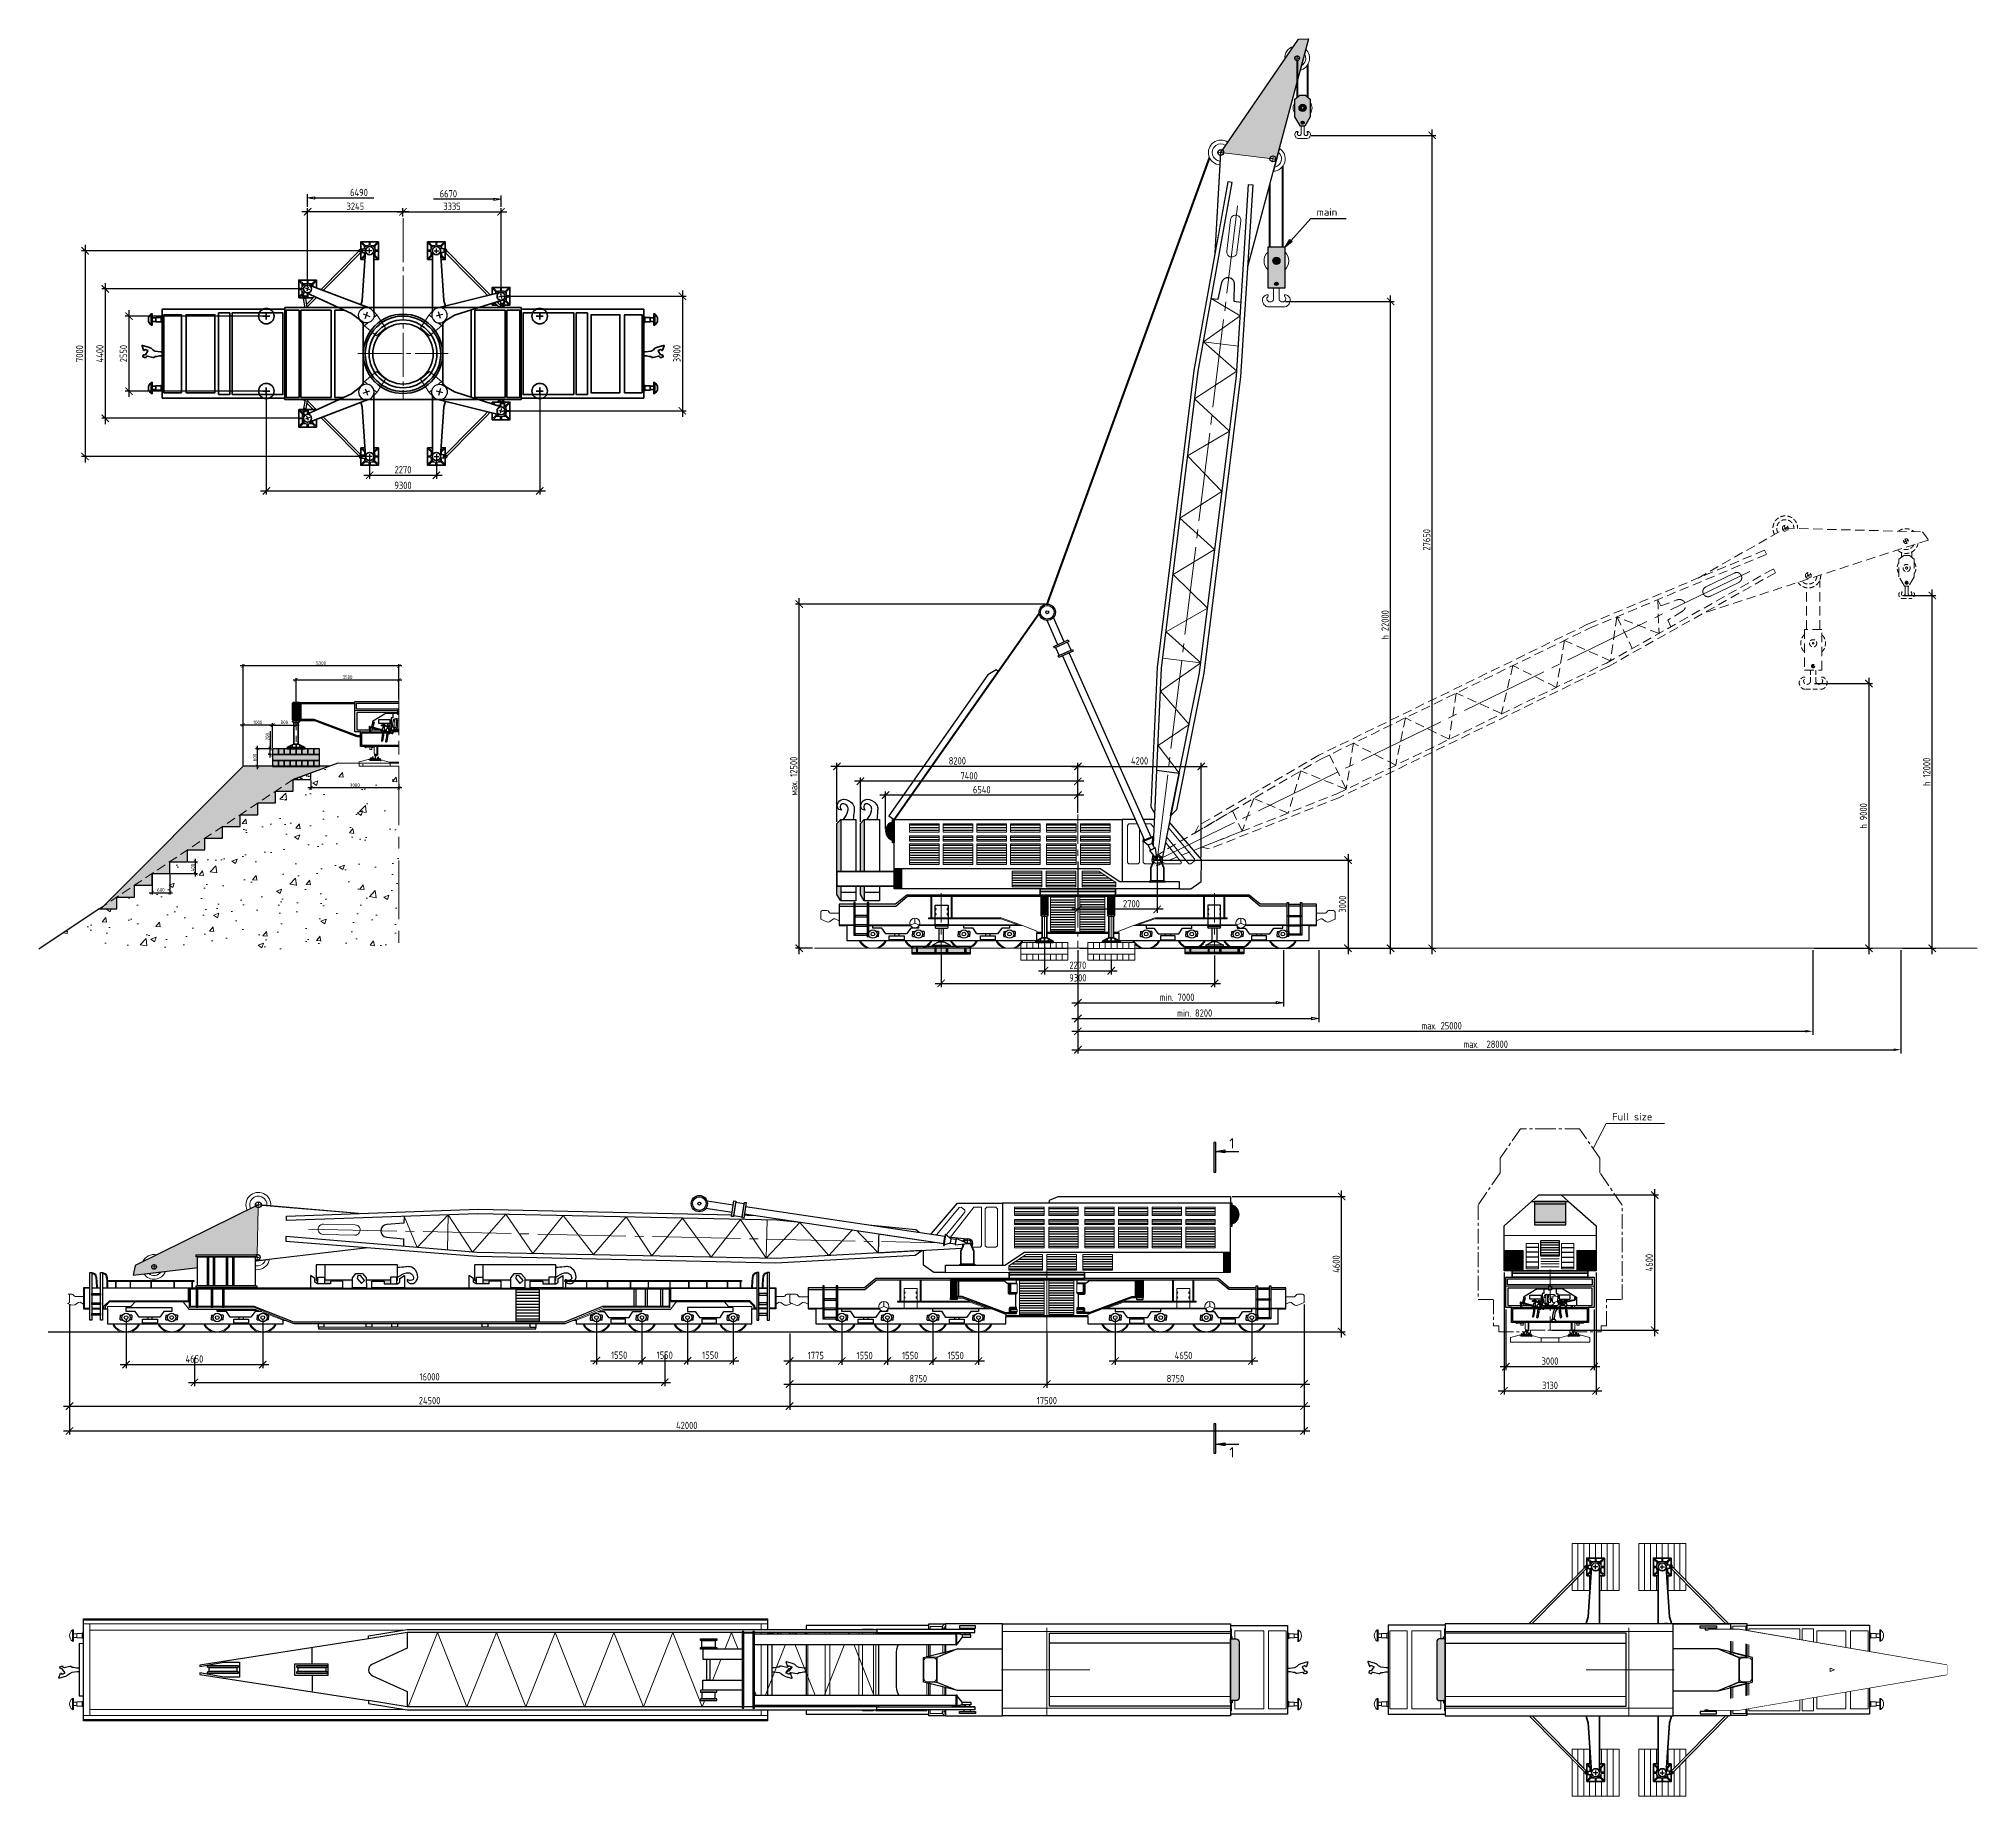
# Model space of a CAD drawing. Header units: millimetres. Extents: x -43929 to 22019, y 6537 to 66314.
import ezdxf

# ---------------------------------------------------------------- set-up
doc = ezdxf.new("R2010")
doc.units = ezdxf.units.MM
doc.set_wipeout_variables(frame=1)
for name, pattern in [('CENTER', [16, 10, -2, 2, -2]), ('HIDDEN', [9.525, 6.35, -3.175]), ('K5LT32768', [0]), ('K5LT_AXLED', [19.5, 15, -1.5, 1.5, -1.5])]:
    doc.linetypes.add(name, pattern=pattern)
for name, color, linetype, lineweight in [('1', 7, 'Continuous', 35), ('1 @ 1', 7, 'Continuous', 35), ('axes', 40, 'CENTER', 0), ('axes @ 1', 40, 'CENTER', 0), ('axes2', 40, 'CENTER', 13), ('dim', 4, 'Continuous', 15), ('hatch2', 7, 'Continuous', 9), ('hid1', 7, 'HIDDEN', 0), ('hid3', 7, 'HIDDEN', 18), ('line2', 7, 'Continuous', 18), ('line3', 7, 'Continuous', 25), ('line4', 7, 'Continuous', 50), ('text', 7, 'Continuous', 20)]:
    doc.layers.add(name, color=color, linetype=linetype, lineweight=lineweight)
doc.layers.add('help', color=4, linetype='Continuous', lineweight=0, plot=False)
doc.layers.add('line1', color=5, linetype='Continuous', true_color=0x0000ff)
doc.styles.get("Standard").update_dxf_attribs({"font": 'arial.ttf'})
doc.styles.add('ГОСТ 2.304', font='CS_Gost2304.shx')
doc.dimstyles.new('СПДС', dxfattribs={"dimscale": 100, "dimtxt": 2.5, "dimasz": 2.5, "dimexe": 1.25, "dimexo": 0.625, "dimtad": 1, "dimdec": 0, "dimrnd": 0.001, "dimtxsty": 'ГОСТ 2.304', "dimblk": 'ARCHTICK', "dimblk1": 'ARCHTICK', "dimblk2": 'ARCHTICK', "dimcen": 2.5, "dimdle": 2, "dimadec": 0, "dimazin": 2, "dimtfac": 0.75, "dimtdec": 4, "dimtmove": 1, "dimatfit": 3, "dimfxl": 1, "dimtolj": 1, "dimarcsym": 1})
pattern_1 = [(132.0186, (-6076.577, -7434.657), (-7.076385, -6.375767), [])]
pattern_2 = [(132.0186, (-37752.278, 34535.874), (-7.076385, -6.375767), [])]

msp = doc.modelspace()

# ---------------------------------------------------------------- texts
at = {"layer": 'text', "ltscale": 100, "insert": (9594.3, 29773.9), "char_height": 250, "width": 2392.857, "attachment_point": 1}
msp.add_mtext('{\\Fsimplex|c0;Full size}', dxfattribs=at)
at = {"layer": 'text', "linetype": 'Continuous', "lineweight": 25, "ltscale": 100, "char_height": 350, "width": 500, "attachment_point": 1}
for insert in [(-3431.4, 28917.9), (-3431.4, 18408.1)]:
    msp.add_mtext('\\Fsimplex.shx;\\W1.0000000000;\\T1.0000000000;\\o\\l1', dxfattribs=dict(at, insert=insert))

# ---------------------------------------------------------------- blocks, each defined once
blk = doc.blocks.new('*U116')
blk.add_wipeout([(-800, 800), (-800, -800), (800, -800), (800, 800)]).dxf.layer = 'line2'
at = {"layer": 'line2', "ltscale": 1000}
for p, q in [((-600, -800), (-600, 800)), ((-400, -800), (-400, 800)), ((-200, -800), (-200, 800)), ((0, -800), (0, 800)), ((200, -800), (200, 800)), ((400, -800), (400, 800)), ((600, -800), (600, 800))]:
    blk.add_line(p, q, dxfattribs=at)
blk.add_lwpolyline([(-800, -800), (800, -800), (800, 800), (-800, 800)], close=True, dxfattribs=at)
blk = doc.blocks.new('*U88')
at = {"layer": 'hatch2', "ltscale": 1000}
h = blk.add_hatch(color=256, dxfattribs=at)
h.dxf.hatch_style = 1
h.paths.add_polyline_path([(37, -2101), (-260, -1805), (-260, -1938), (-79, -2254), (-74, -2260), (76, -2260), (121, -2181), (37, -2101, -0.199868), (53, -2139, -1), (-53, -2139, -0.666849)])
h.paths.add_polyline_path([(260, -1775), (122, -1639, -0.496615), (-34, -1755), (220, -2008), (260, -1938)])
h.paths.add_polyline_path([(-216, -1303), (-260, -1338), (-260, -1532), (-117, -1673, -0.072961), (-122, -1638, -0.40884), (-2, -1515)])
h.paths.add_polyline_path([(99, -1208), (0, -1208), (-38, -1208), (260, -1504), (260, -1338)])
h = blk.add_hatch(color=2, dxfattribs=at)
h.dxf.hatch_style = 1
h.paths.add_polyline_path([(-34, -1755, -0.254143), (-117, -1673), (-260, -1532), (-260, -1803), (121, -2181), (220, -2008)])
h.paths.add_polyline_path([(-38, -1208), (-99, -1208), (-216, -1303), (-2, -1515, -0.422853), (122, -1639), (260, -1775), (260, -1504)])
h = blk.add_hatch(color=2, dxfattribs=at)
h.dxf.hatch_style = 1
h.paths.add_polyline_path([(-2, -1515), (122, -1639, 0.002756), (122, -1638, 0.419607)])
h.paths.add_polyline_path([(-2, -1515, 0.40884), (-122, -1638, 0.072961), (-117, -1673), (-34, -1755, 0.496615), (122, -1639)])
h.paths.add_polyline_path([(36, -1638, -1), (-36, -1638, -1)], flags=16)
h.paths.add_polyline_path([(-117, -1673, 0.254143), (-34, -1755)], flags=17)
h.paths.add_polyline_path([(-53, -2139, 1), (53, -2139, 1)])
h.paths.add_polyline_path([(16, -2139, -1), (-16, -2139, -1)], flags=16)
at = {"layer": 'line1', "ltscale": 1000}
blk.add_lwpolyline([(0, -1208), (99, -1208), (260, -1338), (260, -1938), (76, -2260), (-76, -2260), (-260, -1938), (-260, -1338), (-99, -1208), (0, -1208)], dxfattribs=at)
for centre, radius in [((0, -1638), 122), ((0, -2139), 53)]:
    blk.add_circle(centre, radius, dxfattribs=at)
at = {"layer": 'line2', "ltscale": 1000}
for p, q in [((-53, -2410), (-53, -2260)), ((53, -2410), (53, -2260)), ((-158, -2674), (158, -2674))]:
    blk.add_line(p, q, dxfattribs=at)
for centre, radius in [((0, -1638), 36.2), ((0, -2139), 16.4)]:
    blk.add_circle(centre, radius, dxfattribs=at)
for start, end in [(144.23124, 215.76876), (324.23124, 35.76876)]:
    blk.add_arc((0, -1638), 320, start, end, dxfattribs=at)
for points in [[(-53, -2410), (-53, -2450), (-53, -2510), (-55, -2531), (-58, -2542), (-76, -2565), (-88, -2572), (-102, -2577), (-116, -2579), (-137, -2575), (-152, -2567), (-165, -2555), (-172, -2543), (-176, -2530), (-177, -2506), (-169, -2483), (-160, -2472), (-154, -2467), (-154, -2453), (-163, -2445), (-180, -2442), (-228, -2458), (-257, -2493), (-265, -2542), (-259, -2584), (-242, -2622), (-218, -2651), (-158, -2674)], [(53, -2410), (53, -2450), (53, -2510), (55, -2531), (58, -2542), (76, -2565), (88, -2572), (102, -2577), (115, -2579), (137, -2575), (152, -2567), (165, -2555), (172, -2543), (176, -2530), (177, -2506), (169, -2483), (160, -2472), (154, -2467), (154, -2453), (163, -2445), (180, -2442), (228, -2458), (257, -2493), (265, -2542), (259, -2584), (242, -2622), (218, -2651), (158, -2674)]]:
    blk.add_spline(points, degree=3, dxfattribs=at)
at = {"layer": 'line4', "ltscale": 1000}
for p, q in [((-179, -1273), (-179, 0)), ((179, -1273), (179, 0))]:
    blk.add_line(p, q, dxfattribs=at)
blk = doc.blocks.new('*U86')
at = {"layer": 'hatch2', "ltscale": 1000}
h = blk.add_hatch(color=256, dxfattribs=at)
h.dxf.hatch_style = 1
h.paths.add_polyline_path([(-295, -4095), (-295, -4367), (-21, -4367)], flags=17)
h.paths.add_polyline_path([(-295, -3551), (-295, -3823), (253, -4367), (295, -4367), (295, -4137)])
h.paths.add_polyline_path([(120, -3419, -0.057433), (123, -3447, -0.417307), (-1, -3571), (295, -3865), (295, -3593)])
h.paths.add_polyline_path([(-295, -3007), (-295, -3279), (-123, -3450, -0.004476), (-123, -3447, -0.480874), (27, -3327)])
h.paths.add_polyline_path([(295, -3042), (233, -2981), (-40, -2981), (295, -3314)])
h = blk.add_hatch(color=2, dxfattribs=at)
h.dxf.hatch_style = 1
h.paths.add_polyline_path([(-295, -3823), (-295, -4095), (-21, -4367), (253, -4367)])
h.paths.add_polyline_path([(58, -4226, -1), (-58, -4226, -1)], flags=16)
h.paths.add_polyline_path([(22, -4226, -1), (-22, -4226, -1)], flags=0)
h.paths.add_polyline_path([(295, -3865), (-1, -3571, -0.405904), (-123, -3450), (-295, -3279), (-295, -3551), (295, -4137)])
h.paths.add_polyline_path([(295, -3314), (-40, -2981), (-295, -2981), (-295, -3007), (27, -3327, -0.287335), (120, -3419), (295, -3593)])
h.paths.add_polyline_path([(295, -2981), (233, -2981), (295, -3042)], flags=17)
h = blk.add_hatch(color=2, dxfattribs=at)
h.dxf.hatch_style = 1
h.paths.add_polyline_path([(123, -3447, 0.057433), (120, -3419), (27, -3327, 0.480874), (-123, -3447, 0.004476), (-123, -3450), (-1, -3571, 0.417307)])
h.paths.add_polyline_path([(-22, -3447, -1), (22, -3447, -1)], flags=16)
h.paths.add_polyline_path([(-123, -3450, 0.405904), (-1, -3571)], flags=17)
h.paths.add_polyline_path([(27, -3327), (120, -3419, 0.287335)], flags=17)
h = blk.add_hatch(color=256, dxfattribs=at)
h.dxf.hatch_style = 1
h.paths.add_polyline_path([(58, -4226, 1), (-58, -4226, 1)])
h.paths.add_polyline_path([(-22, -4226, -1), (22, -4226, -1)], flags=16)
at = {"layer": 'line1', "ltscale": 1000}
blk.add_lwpolyline([(-295, -4367), (295, -4367), (295, -2981), (-295, -2981)], close=True, dxfattribs=at)
for centre, radius in [((0, -3447), 123), ((0, -4226), 57.6)]:
    blk.add_circle(centre, radius, dxfattribs=at)
at = {"layer": 'line2', "ltscale": 1000}
for p, q in [((-95, -4761), (-95, -4367)), ((95, -4761), (95, -4367)), ((-252, -5012), (252, -5012))]:
    blk.add_line(p, q, dxfattribs=at)
for centre in [(0, -3447), (0, -4226)]:
    blk.add_circle(centre, 22.2, dxfattribs=at)
for start, end in [(134.65251, 225.34749), (314.65251, 45.34749)]:
    blk.add_arc((0, -3447), 420, start, end, dxfattribs=at)
for points in [[(-95, -4761), (-95, -4763), (-96, -4768), (-114, -4805), (-147, -4832), (-195, -4849), (-238, -4842), (-262, -4834), (-302, -4803), (-326, -4755), (-326, -4679), (-288, -4686), (-270, -4631), (-291, -4592), (-355, -4602), (-426, -4656), (-493, -4754), (-454, -4879), (-420, -4934), (-357, -5003), (-287, -5009), (-252, -5012)], [(95, -4761), (95, -4763), (96, -4768), (114, -4805), (147, -4832), (195, -4849), (238, -4842), (262, -4834), (302, -4803), (326, -4755), (326, -4679), (288, -4686), (270, -4631), (291, -4592), (355, -4602), (426, -4656), (493, -4754), (454, -4879), (420, -4934), (357, -5003), (287, -5009), (252, -5012)]]:
    blk.add_open_spline(points, degree=3, knots=[0, 0, 0, 0, 13.609346, 27.218692, 69.178953, 166.54533, 211.797527, 257.049724, 295.218495, 333.387265, 378.66046, 450.659922, 492.202772, 526.915759, 566.421998, 659.574191, 800.949912, 896.185441, 969.842519, 1028.95607, 1088.06962, 1088.06962, 1088.06962, 1088.06962], dxfattribs=at)
at = {"layer": 'line4', "ltscale": 1000}
for p, q in [((-222, -2981), (-222, 0)), ((222, -2981), (222, 0))]:
    blk.add_line(p, q, dxfattribs=at)
blk = doc.blocks.new('A$C5FDC05B3')
at = {"layer": 'axes'}
for points in [[(0, -90), (0, 0), (-90, 0)], [(0, 90), (0, 0), (90, 0)]]:
    blk.add_lwpolyline(points, dxfattribs=at)
blk = doc.blocks.new('портал')
blk.add_wipeout([(100758, 0), (100650, 407), (100683, 407), (100683, 587), (100592, 770), (100566, 770), (100566, 796), (100635, 796), (100635, 7652), (100491, 7652), (100491, 7714), (100527, 7714), (100527, 8011), (100490, 8011), (100490, 8073), (100635, 8073), (100635, 8979), (100619, 8983), (100517, 9086), (100481, 9222), (100519, 9362), (100617, 9461), (100758, 9500), (100897, 9463), (100997, 9363), (101035, 9226), (100998, 9085), (100898, 8984), (100881, 8977), (100881, 8073), (101024, 8073), (101024, 8011), (100975, 8011), (100975, 7714), (101025, 7714), (101025, 7652), (100881, 7652), (100881, 796), (100950, 796), (100950, 770), (100941, 770), (100833, 587), (100833, 407), (100867, 407)]).dxf.layer = 'hatch2'
at = {"layer": 'line1', "color": 5, "ltscale": 1000, "true_color": 0x0000ff}
for p, q in [((100683, 587), (100592, 770)), ((100833, 587), (100941, 770))]:
    blk.add_line(p, q, dxfattribs=at)
for points in [[(100635, 8979), (100635, 8073)], [(100881, 8073), (100881, 8977)], [(100635, 7652), (100635, 796), (100881, 796), (100881, 7652)]]:
    blk.add_lwpolyline(points, dxfattribs=at)
for points in [[(100490, 8073), (101024, 8073), (101024, 8011), (100490, 8011)], [(100527, 7714), (100975, 7714), (100975, 8011), (100527, 8011)], [(100491, 7714), (101025, 7714), (101025, 7652), (100491, 7652)], [(100566, 770), (100950, 770), (100950, 796), (100566, 796)], [(100758, 0), (100758, 0), (100867, 407), (100650, 407)], [(100683, 407), (100833, 407), (100833, 587), (100683, 587)]]:
    blk.add_lwpolyline(points, close=True, dxfattribs=at)
for radius in [277, 231, 51.5]:
    blk.add_circle((100758, 9223), radius, dxfattribs=at)
blk = doc.blocks.new('крепление стрелы')
blk.add_wipeout([(764633, 206187), (764683, 206223), (764683, 206664), (764796, 206930), (765009, 206930), (765123, 206664), (765123, 206223), (765173, 206187)]).dxf.layer = 'hatch2'
at = {"layer": '1', "color": 5, "ltscale": 1000, "true_color": 0x0000ff}
blk.add_lwpolyline([(764683, 206223), (764683, 206664), (764796, 206930), (765009, 206930), (765123, 206664), (765123, 206223)], close=True, dxfattribs=at)
blk.add_lwpolyline([(764633, 206187), (764683, 206223), (765123, 206223), (765173, 206187), (764633, 206187)], dxfattribs=at)
blk = doc.blocks.new('противовес 1 фасад')
at = {"layer": 'hatch2', "ltscale": 1000, "true_color": 0x000000}
h = blk.add_hatch(color=18, dxfattribs=at)
h.dxf.hatch_style = 1
h.paths.add_polyline_path([(775077, 208168), (774943, 208306), (774943, 208068), (775077, 207935)])
h.paths.add_polyline_path([(775077, 207663), (774943, 207796), (774943, 207524), (775077, 207391)])
h.paths.add_polyline_path([(775077, 207119), (774943, 207252), (774943, 206981), (775077, 206847)])
h.paths.add_polyline_path([(775077, 206571), (774943, 206704), (774943, 206433), (775077, 206300)])
h.paths.add_polyline_path([(775077, 206028), (774943, 206161), (774943, 205889), (775077, 205756)])
h.paths.add_polyline_path([(774973, 205587), (774943, 205617), (774943, 205538)])
at = {"layer": 'hatch2', "ltscale": 1000}
h = blk.add_hatch(color=2, dxfattribs=at)
h.dxf.hatch_style = 1
h.paths.add_polyline_path([(775077, 207935), (774943, 208068), (774943, 207796), (775077, 207663)])
h.paths.add_polyline_path([(775077, 207391), (774943, 207524), (774943, 207252), (775077, 207119)])
h.paths.add_polyline_path([(775077, 206847), (774943, 206981), (774943, 206704), (775077, 206571)])
h.paths.add_polyline_path([(775077, 206300), (774943, 206433), (774943, 206161), (775077, 206028)])
h.paths.add_polyline_path([(775077, 205753), (775077, 205756), (774943, 205889), (774943, 205617), (774973, 205587)])
at = {"layer": 'line1', "color": 5, "ltscale": 1000, "true_color": 0x0000ff}
for p, q in [((774943, 208306), (774943, 205538)), ((774943, 205837), (774429, 205837))]:
    blk.add_line(p, q, dxfattribs=at)
blk.add_lwpolyline([(774429, 205538), (774943, 205538), (775077, 205753), (775077, 208168), (774943, 208306), (774429, 208306)], close=True, dxfattribs=at)
blk.add_open_spline([(774848, 208306), (774784, 208400), (774699, 208525), (774685, 208736), (774782, 208840), (774929, 208857), (774976, 208732), (774943, 208665), (774924, 208625), (774952, 208630), (775027, 208642), (775100, 208813), (774922, 209049), (774620, 208960), (774474, 208762), (774497, 208541), (774509, 208398), (774516, 208306)], degree=3, knots=[0, 0, 0, 0, 189.313279, 252.804393, 341.668607, 408.016794, 459.165642, 532.191743, 532.191743, 532.191743, 578.995313, 656.803699, 795.119115, 979.272294, 1097.30782, 1185.951662, 1344.52465, 1344.52465, 1344.52465, 1344.52465], dxfattribs=at)
blk = doc.blocks.new('противовес 2 фасад')
at = {"layer": 'hatch2', "ltscale": 1000, "true_color": 0x000000}
h = blk.add_hatch(color=18, dxfattribs=at)
h.dxf.hatch_style = 1
h.paths.add_polyline_path([(775670, 208306), (775670, 208168), (775804, 208035), (775804, 208168)])
h.paths.add_polyline_path([(775804, 207763), (775670, 207896), (775670, 207617), (775804, 207484)])
h.paths.add_polyline_path([(775804, 207212), (775670, 207345), (775670, 207074), (775804, 206940)])
h.paths.add_polyline_path([(775804, 206669), (775670, 206802), (775670, 206530), (775804, 206397)])
h.paths.add_polyline_path([(775804, 206125), (775670, 206258), (775670, 205982), (775804, 205849)])
h.paths.add_polyline_path([(775737, 205644), (775670, 205710), (775670, 205538)])
at = {"layer": 'hatch2', "ltscale": 1000}
h = blk.add_hatch(color=2, dxfattribs=at)
h.dxf.hatch_style = 1
h.paths.add_polyline_path([(775804, 208035), (775670, 208168), (775670, 207896), (775804, 207763)])
h.paths.add_polyline_path([(775804, 207484), (775670, 207617), (775670, 207345), (775804, 207212)])
h.paths.add_polyline_path([(775804, 206940), (775670, 207074), (775670, 206802), (775804, 206669)])
h.paths.add_polyline_path([(775804, 206397), (775670, 206530), (775670, 206258), (775804, 206125)])
h.paths.add_polyline_path([(775804, 205849), (775670, 205982), (775670, 205710), (775737, 205644), (775804, 205753)])
at = {"layer": 'line1', "color": 5, "ltscale": 1000, "true_color": 0x0000ff}
for p, q in [((775670, 208306), (775670, 205538)), ((775670, 205837), (775157, 205837))]:
    blk.add_line(p, q, dxfattribs=at)
blk.add_lwpolyline([(775157, 205538), (775670, 205538), (775804, 205753), (775804, 208168), (775670, 208306), (775157, 208306)], close=True, dxfattribs=at)
blk.add_open_spline([(775576, 208306), (775512, 208400), (775427, 208525), (775412, 208736), (775510, 208840), (775657, 208857), (775704, 208732), (775671, 208665), (775651, 208625), (775680, 208630), (775755, 208642), (775828, 208813), (775650, 209049), (775348, 208960), (775201, 208762), (775225, 208541), (775236, 208398), (775244, 208306)], degree=3, knots=[0, 0, 0, 0, 189.313279, 252.804393, 341.668607, 408.016794, 459.165642, 532.191743, 532.191743, 532.191743, 578.995313, 656.803699, 795.119115, 979.272294, 1097.30782, 1185.951662, 1344.52465, 1344.52465, 1344.52465, 1344.52465], dxfattribs=at)
blk = doc.blocks.new('*U118')
at = {"layer": 'hatch2', "ltscale": 1000}
h = blk.add_hatch(color=2, dxfattribs=at)
h.dxf.hatch_style = 1
h.paths.add_polyline_path([(-6308, 1958), (-6246, 2019), (-6246, 1779), (-6308, 1779)])
h.paths.add_polyline_path([(-6308, 1958), (-6308, 1866, -0.053607), (-6372, 1894)])
h.paths.add_polyline_path([(-6517, 2301), (-6331, 2485, -0.019055), (-6308, 2493), (-6308, 2229), (-6505, 2033, -0.213835)])
h.paths.add_polyline_path([(-6308, 2493), (-6308, 2509), (-6246, 2569), (-6246, 2290), (-6308, 2229)])
at = {"layer": 'hatch2', "ltscale": 1000, "true_color": 0x000000}
h = blk.add_hatch(color=18, dxfattribs=at)
h.dxf.hatch_style = 1
h.paths.add_polyline_path([(-6308, 2569), (-6246, 2569), (-6308, 2509)])
h.paths.add_polyline_path([(-6331, 2485), (-6517, 2301, -0.207777)])
h.paths.add_polyline_path([(-6505, 2033), (-6308, 2229), (-6308, 1958), (-6372, 1894, -0.150494)])
h.paths.add_polyline_path([(-6308, 2229), (-6246, 2290), (-6246, 2019), (-6308, 1958)])
h = blk.add_hatch(color=18, dxfattribs=at)
h.dxf.hatch_style = 1
h.paths.add_polyline_path([(-6246, 899), (-6165, 899), (-6246, 818)])
h.paths.add_polyline_path([(-6013, 778), (-6013, 506), (-6246, 275), (-6246, 547)])
h.paths.add_polyline_path([(-6013, 230), (-6013, 211), (-6032, 211)])
at = {"layer": 'hatch2', "ltscale": 1000}
h = blk.add_hatch(color=2, dxfattribs=at)
h.dxf.hatch_style = 1
h.paths.add_polyline_path([(-6246, 818), (-6165, 899), (-6013, 899), (-6013, 778), (-6246, 547)])
h.paths.add_polyline_path([(-6013, 506), (-6013, 230), (-6032, 211), (-6246, 211), (-6246, 275)])
at = {"layer": '1', "color": 5, "ltscale": 1000, "true_color": 0x0000ff}
for points in [[(-1283, 128), (1283, 128), (1283, 211), (-1283, 211)], [(-1283, 0), (1283, 0), (1283, 128), (-1283, 128)]]:
    blk.add_lwpolyline(points, close=True, dxfattribs=at)
at = {"layer": 'axes', "ltscale": 100}
blk.add_line((0, 2741), (0, -34), dxfattribs=at)
at = {"layer": 'line1', "ltscale": 1000}
blk.add_lwpolyline([(4539, 20299), (4774, 20270), (4900, 20839, -0.943401), (5321, 20787), (5302, 20205), (5553, 20174)], format="xyb", dxfattribs=at)
at = {"layer": 'line1', "color": 5, "ltscale": 1000, "true_color": 0x0000ff}
for points in [[(-2706, 7606), (-2782, 7660), (-3060, 7492), (-6429, 2698), (-6246, 2570)], [(-6308, 2569), (-6246, 2569), (-6246, 1779), (-6308, 1779)]]:
    blk.add_lwpolyline(points, close=True, dxfattribs=at)
for points in [[(3452, 211), (-6246, 215), (-6246, 1779), (-6246, 2569), (1510, 2569)], [(3452, 211), (3846, 211), (4200, 459), (4202, 1211), (3036, 2569), (1510, 2569), (1510, 451)], [(3452, 211), (3452, 451), (1427, 451), (761, 899), (-6246, 899)]]:
    blk.add_lwpolyline(points, dxfattribs=at)
blk.add_arc((-6212, 2180), 328, 106.94714, 253.05286, dxfattribs=at)
at = {"layer": 'line2', "ltscale": 1000}
for p, q in [((4269, 18817), (5460, 18667)), ((2889, 8055), (4180, 7897))]:
    blk.add_line(p, q, dxfattribs=at)
for points in [[(-4724, 2429), (-5730, 2429), (-5730, 2142), (-4724, 2142)], [(-4724, 2014), (-5730, 2014), (-5730, 1835), (-4724, 1835)], [(-3578, 2429), (-4584, 2429), (-4584, 2142), (-3578, 2142)], [(-3578, 2014), (-4584, 2014), (-4584, 1835), (-3578, 1835)], [(-2432, 2429), (-3438, 2429), (-3438, 2142), (-2432, 2142)], [(-2432, 2014), (-3438, 2014), (-3438, 1835), (-2432, 1835)], [(-1286, 2429), (-2292, 2429), (-2292, 2142), (-1286, 2142)], [(-1286, 2014), (-2292, 2014), (-2292, 1835), (-1286, 1835)], [(-63, 2429), (-1069, 2429), (-1069, 2142), (-63, 2142)], [(-63, 2014), (-1069, 2014), (-1069, 1835), (-63, 1835)], [(1098, 2429), (92, 2429), (92, 2142), (1098, 2142)], [(1098, 2014), (92, 2014), (92, 1835), (1098, 1835)], [(2048, 1065), (1734, 1065), (1684, 1115), (1684, 2374), (1734, 2424), (2048, 2424), (2098, 2374), (2098, 1115)], [(3520, 1105), (2482, 2424), (2225, 2424), (2225, 1115), (2275, 1065), (3501, 1065)], [(3770, 1065), (3840, 1059), (3961, 1159), (3968, 1230), (2984, 2418), (2914, 2424), (2792, 2324), (2786, 2253)], [(-5730, 1040), (-4724, 1040), (-4724, 1743), (-5730, 1743)], [(-4584, 1040), (-3578, 1040), (-3578, 1743), (-4584, 1743)], [(-3438, 1040), (-2432, 1040), (-2432, 1743), (-3438, 1743)], [(-2292, 1040), (-1286, 1040), (-1286, 1743), (-2292, 1743)], [(-1069, 1040), (-63, 1040), (-63, 1743), (-1069, 1743)], [(92, 1040), (1098, 1040), (1098, 1743), (92, 1743)], [(-1225, 815), (-2231, 815), (-2231, 284), (-1225, 284)], [(-69, 815), (-1075, 815), (-1075, 284), (-69, 284)]]:
    blk.add_lwpolyline(points, close=True, dxfattribs=at)
blk.add_lwpolyline([(149, 815), (149, 284), (1292, 284), (1292, 432), (708, 815), (149, 815)], dxfattribs=at)
at = {"layer": 'line3', "color": 9, "ltscale": 1000, "true_color": 0xb7b7b7}
for p, q in [((-4724, 2379), (-5730, 2379)), ((-4724, 2286), (-5730, 2286)), ((-4724, 2202), (-5730, 2202)), ((-3578, 2379), (-4584, 2379)), ((-3578, 2286), (-4584, 2286)), ((-3578, 2202), (-4584, 2202)), ((-2432, 2379), (-3438, 2379)), ((-2432, 2286), (-3438, 2286)), ((-2432, 2202), (-3438, 2202)), ((-1286, 2379), (-2292, 2379)), ((-1286, 2286), (-2292, 2286)), ((-1286, 2202), (-2292, 2202)), ((-63, 2379), (-1069, 2379)), ((-63, 2286), (-1069, 2286)), ((-63, 2202), (-1069, 2202)), ((1098, 2379), (92, 2379)), ((1098, 2286), (92, 2286)), ((1098, 2202), (92, 2202)), ((-4724, 1965), (-5730, 1965)), ((-4724, 1881), (-5730, 1881)), ((-4724, 1687), (-5730, 1687)), ((-4724, 1603), (-5730, 1603)), ((-4724, 1519), (-5730, 1519)), ((-4724, 1436), (-5730, 1436)), ((-4724, 1352), (-5730, 1352)), ((-3578, 1965), (-4584, 1965)), ((-3578, 1881), (-4584, 1881)), ((-3578, 1687), (-4584, 1687)), ((-3578, 1603), (-4584, 1603)), ((-3578, 1519), (-4584, 1519)), ((-3578, 1436), (-4584, 1436)), ((-3578, 1352), (-4584, 1352)), ((-2432, 1965), (-3438, 1965)), ((-2432, 1881), (-3438, 1881)), ((-2432, 1687), (-3438, 1687)), ((-2432, 1603), (-3438, 1603)), ((-2432, 1519), (-3438, 1519)), ((-2432, 1436), (-3438, 1436)), ((-2432, 1352), (-3438, 1352)), ((-1286, 1965), (-2292, 1965)), ((-1286, 1881), (-2292, 1881)), ((-1286, 1687), (-2292, 1687)), ((-1286, 1603), (-2292, 1603)), ((-1286, 1519), (-2292, 1519)), ((-1286, 1436), (-2292, 1436)), ((-1286, 1352), (-2292, 1352)), ((-63, 1965), (-1069, 1965)), ((-63, 1881), (-1069, 1881)), ((-63, 1687), (-1069, 1687)), ((-63, 1603), (-1069, 1603)), ((-63, 1519), (-1069, 1519)), ((-63, 1436), (-1069, 1436)), ((-63, 1352), (-1069, 1352)), ((1098, 1965), (92, 1965)), ((1098, 1881), (92, 1881)), ((1098, 1687), (92, 1687)), ((1098, 1603), (92, 1603)), ((1098, 1519), (92, 1519)), ((1098, 1436), (92, 1436)), ((1098, 1352), (92, 1352)), ((-4724, 1268), (-5730, 1268)), ((-4724, 1184), (-5730, 1184)), ((-4724, 1100), (-5730, 1100)), ((-3578, 1268), (-4584, 1268)), ((-3578, 1184), (-4584, 1184)), ((-3578, 1100), (-4584, 1100)), ((-2432, 1268), (-3438, 1268)), ((-2432, 1184), (-3438, 1184)), ((-2432, 1100), (-3438, 1100)), ((-1286, 1268), (-2292, 1268)), ((-1286, 1184), (-2292, 1184)), ((-1286, 1100), (-2292, 1100)), ((-1225, 749), (-2231, 749)), ((-1225, 665), (-2231, 665)), ((-69, 749), (-1075, 749)), ((-69, 665), (-1075, 665)), ((-63, 1268), (-1069, 1268)), ((-63, 1184), (-1069, 1184)), ((-63, 1100), (-1069, 1100)), ((1098, 1268), (92, 1268)), ((1098, 1184), (92, 1184)), ((1098, 1100), (92, 1100)), ((809, 749), (149, 749)), ((937, 665), (149, 665)), ((-1225, 582), (-2231, 582)), ((-1225, 498), (-2231, 498)), ((-1225, 414), (-2231, 414)), ((-1225, 330), (-2231, 330)), ((-69, 582), (-1075, 582)), ((-69, 498), (-1075, 498)), ((-69, 414), (-1075, 414)), ((-69, 330), (-1075, 330)), ((1064, 582), (149, 582)), ((1185, 503), (149, 498)), ((1292, 414), (149, 414)), ((1292, 330), (149, 330))]:
    blk.add_line(p, q, dxfattribs=at)
at = {"layer": 'line3', "ltscale": 1000}
blk.add_line((-6005, 899), (-6005, 211), dxfattribs=at)
at = {"layer": 'line4', "ltscale": 1000}
for p, q in [((-1098, 9734), (4584, 25354)), ((-6246, 2570), (-1278, 9638))]:
    blk.add_line(p, q, dxfattribs=at)
at = {"layer": 'line1', "xscale": -1, "rotation": 359.9999999999484}
for name, p in [('противовес 2 фасад', (767604, -205736)), ('противовес 1 фасад', (767677, -205736))]:
    blk.add_blockref(name, p, dxfattribs=at)
blk.add_wipeout([(7750, 28772), (7865, 28580), (7867, 28358), (7752, 28163), (7559, 28057)]).dxf.layer = 'hatch2'
at = {"layer": 'line1', "color": 5, "ltscale": 1000, "true_color": 0x0000ff}
blk.add_circle((7460, 28467), 80, dxfattribs=at)
at = {"layer": 'line2', "ltscale": 1000}
for radius, start, end in [(421, 106.99217, 184.10664), (421, 283.65686, 46.37788), (292, 298.69399, 31.34075)]:
    blk.add_arc((7460, 28467), radius, start, end, dxfattribs=at)
at = {"ltscale": 1000, "extrusion": (0, 0, -1), "zscale": -1, "rotation": 276.9998492224788}
blk.add_blockref('A$C5FDC05B3', (-7460, 28467), dxfattribs=at)
for points in [[(5768, 21366), (6745, 25013), (6735, 25032), (6700, 24966), (6623, 24943), (6556, 24982), (6536, 25054), (4959, 25247), (4923, 25182), (4855, 25160), (4669, 21882), (5106, 24258), (5949, 24155)], [(3451, 4151), (2691, 4245), (2556, 1289), (2622, 1348), (2654, 1361), (2688, 1367), (2723, 1366), (2757, 1358), (2787, 1345), (2816, 1324), (2839, 1300), (2857, 1271), (2865, 1249)], [(-8200, 803), (-8200, 304), (-6246, 304), (-6246, 803)]]:
    blk.add_wipeout(points).dxf.layer = 'hatch2'
at = {"layer": '1', "color": 5, "ltscale": 1000, "true_color": 0x0000ff}
blk.add_lwpolyline([(-6246, 803), (-8200, 803), (-8200, 304), (-6246, 304)], close=True, dxfattribs=at)
at = {"layer": 'axes', "color": 30, "linetype": 'K5LT_AXLED', "ltscale": 200, "true_color": 0xff8000}
blk.add_line((5435, 23451), (2702, 1194), dxfattribs=at)
at = {"layer": 'line1', "color": 5, "ltscale": 1000, "true_color": 0x0000ff}
for points in [[(2484, 3002), (2623, 2761), (2849, 7724), (4089, 17822), (5255, 24240), (5106, 24258), (3940, 17840), (2700, 7743)], [(3350, 2896), (3157, 2696), (4139, 7566), (5398, 17661), (5800, 24173), (5949, 24155), (5528, 17645), (4288, 7548)], [(2553, 1212), (2691, 4245), (3451, 4151), (2851, 1175)]]:
    blk.add_lwpolyline(points, close=True, dxfattribs=at)
for radius in [174, 123]:
    blk.add_circle((2702, 1194), radius, dxfattribs=at)
at = {"layer": 'line2', "ltscale": 1000}
blk.add_lwpolyline([(5412, 21869, -1.02846), (5063, 21902), (5194, 22970, -1.040486), (5542, 22927)], format="xyb", close=True, dxfattribs=at)
blk.add_lwpolyline([(4539, 20299), (5524, 19707), (4269, 18817), (5408, 17821), (3972, 16876), (5164, 15784), (3735, 14939), (4896, 13732), (3474, 12817), (4654, 11761), (3240, 10908), (4408, 9756), (2999, 8951), (4180, 7897), (2813, 6943), (3783, 5800), (2729, 5086), (3451, 4151)], dxfattribs=at)
for points in [[(5099, 25607), (4886, 25680), (4675, 25638), (4509, 25492), (4440, 25287), (4485, 25069), (4628, 24908), (4836, 24839), (4849, 25161), (4782, 25197), (4761, 25272), (4799, 25339), (4873, 25359), (4913, 25336)], [(6850, 25405), (6998, 25257), (7057, 25040), (7002, 24835), (6848, 24679), (6640, 24621)]]:
    blk.add_wipeout(points).dxf.layer = 'hatch2'
at = {"layer": 'hatch2', "ltscale": 1000}
h = blk.add_hatch(color=256, dxfattribs=at)
h.dxf.hatch_style = 1
h.paths.add_polyline_path([(7733, 29123), (7846, 29128), (7816, 29017)])
h.paths.add_polyline_path([(7386, 28941), (7501, 29109), (7753, 28783), (7691, 28549)])
h.paths.add_polyline_path([(7157, 28607), (7271, 28774), (7449, 28546, 0.876729), (7450, 28387, 0.337249), (7534, 28436), (7628, 28315), (7565, 28080)])
h.paths.add_polyline_path([(6928, 28273), (7042, 28440), (7503, 27846), (7440, 27612)])
h.paths.add_polyline_path([(6698, 27939), (6813, 28106), (7378, 27378), (7315, 27144)])
h.paths.add_polyline_path([(6469, 27605), (6584, 27772), (7252, 26910), (7190, 26676)])
h.paths.add_polyline_path([(6240, 27271), (6355, 27438), (7127, 26442), (7064, 26208)])
h.paths.add_polyline_path([(6011, 26937), (6125, 27104), (7002, 25974), (6939, 25740)])
h.paths.add_polyline_path([(5780, 26600), (5895, 26767), (6875, 25502), (6813, 25268)])
h.paths.add_polyline_path([(5551, 26266), (5665, 26433), (6671, 25136, 0.060893), (6648, 25142, 0.417037), (6536, 25054), (6486, 25060)])
h.paths.add_polyline_path([(5322, 25932), (5436, 26099), (6216, 25093), (5946, 25126)])
h.paths.add_polyline_path([(5089, 25594), (5204, 25761), (5669, 25160), (5400, 25193)])
h.paths.add_polyline_path([(4959, 25247, 0.279753), (4917, 25342), (4975, 25427), (5130, 25227)])
h = blk.add_hatch(color=2, dxfattribs=at)
h.dxf.hatch_style = 1
h.paths.add_polyline_path([(7501, 29109), (7504, 29114), (7733, 29123), (7816, 29017), (7753, 28783)])
h.paths.add_polyline_path([(7470, 28546, 0.065684), (7449, 28546), (7271, 28774), (7386, 28941), (7691, 28549), (7628, 28315), (7534, 28436, 0.495608)])
h.paths.add_polyline_path([(7042, 28440), (7157, 28607), (7565, 28080), (7503, 27846)])
h.paths.add_polyline_path([(6813, 28106), (6928, 28273), (7440, 27612), (7378, 27378)])
h.paths.add_polyline_path([(6584, 27772), (6698, 27939), (7315, 27144), (7252, 26910)])
h.paths.add_polyline_path([(6355, 27438), (6469, 27605), (7190, 26676), (7127, 26442)])
h.paths.add_polyline_path([(6125, 27104), (6240, 27271), (7064, 26208), (7002, 25974)])
h.paths.add_polyline_path([(5895, 26767), (6011, 26937), (6939, 25740), (6875, 25502)])
h.paths.add_polyline_path([(5665, 26433), (5780, 26600), (6813, 25268), (6750, 25034), (6735, 25054, 0.279885), (6671, 25136)])
h.paths.add_polyline_path([(5436, 26099), (5551, 26266), (6486, 25060), (6216, 25093)])
h.paths.add_polyline_path([(5204, 25761), (5322, 25932), (5946, 25126), (5669, 25160)])
h.paths.add_polyline_path([(4975, 25427), (5089, 25594), (5400, 25193), (5130, 25227)])
at = {"layer": 'line1', "color": 5, "ltscale": 1000, "true_color": 0x0000ff}
blk.add_lwpolyline([(4667, 21845), (4860, 25260), (7504, 29114), (7846, 29128), (5768, 21366)], dxfattribs=at)
for centre in [(4860, 25260), (6635, 25043)]:
    blk.add_circle(centre, 100, dxfattribs=at)
at = {"layer": 'line2', "ltscale": 1000}
blk.add_line((4959, 25247), (6536, 25054), dxfattribs=at)
for centre, radius, start, end in [((4860, 25260), 421, 55.55072, 266.75656), ((4860, 25260), 292, 55.55129, 266.75283), ((6635, 25043), 421, 270.58765, 59.44709), ((6635, 25043), 292, 277.76973, 52.26501)]:
    blk.add_arc(centre, radius, start, end, dxfattribs=at)
at = {"ltscale": 1000, "extrusion": (0, 0, -1), "zscale": -1, "rotation": 276.9998492224788}
for p in [(-4860, 25260), (-6635, 25043)]:
    blk.add_blockref('A$C5FDC05B3', p, dxfattribs=at)
at = {"rotation": 23.9515613894751}
blk.add_blockref('портал', (-89380, -39711), dxfattribs=at)
at = {"layer": '1', "extrusion": (0, 0, -1), "zscale": -1}
blk.add_blockref('крепление стрелы', (-767604, -205736), dxfattribs=at)
blk = doc.blocks.new('*U15')
blk.add_wipeout([(-800, 0), (-800, -600), (800, -600), (800, 0)]).dxf.layer = 'hatch2'
at = {"layer": 'line2', "ltscale": 1000}
for points in [[(-800, -200), (-600, -200), (-600, 0), (-800, 0)], [(-600, -200), (-400, -200), (-400, 0), (-600, 0)], [(-400, -200), (-200, -200), (-200, 0), (-400, 0)], [(-200, -200), (0, -200), (0, 0), (-200, 0)], [(0, -200), (200, -200), (200, 0), (0, 0)], [(200, -200), (400, -200), (400, 0), (200, 0)], [(400, -200), (600, -200), (600, 0), (400, 0)], [(600, -200), (800, -200), (800, 0), (600, 0)], [(-800, -400), (800, -400), (800, -200), (-800, -200)], [(-800, -600), (-600, -600), (-600, -400), (-800, -400)], [(-600, -600), (-400, -600), (-400, -400), (-600, -400)], [(-400, -600), (-200, -600), (-200, -400), (-400, -400)], [(-200, -600), (0, -600), (0, -400), (-200, -400)], [(0, -600), (200, -600), (200, -400), (0, -400)], [(200, -600), (400, -600), (400, -400), (200, -400)], [(400, -600), (600, -600), (600, -400), (400, -400)], [(600, -600), (800, -600), (800, -400), (600, -400)]]:
    blk.add_lwpolyline(points, close=True, dxfattribs=at)
blk = doc.blocks.new('A$C697A24B6')
at = {"layer": 'line2', "ltscale": 1000}
for p, q in [((236, -115), (371, 5)), ((-46, -368), (88, -247))]:
    blk.add_line(p, q, dxfattribs=at)
for points in [[(263, 110), (271, 117), (371, 5), (663, -439), (523, -561), (360, -705), (-46, -368), (-146, -256), (-121, -233)], [(263, 110), (271, 117), (209, 187), (196, 175)], [(-196, -175), (-209, -187), (-146, -256), (-121, -233)]]:
    blk.add_lwpolyline(points, dxfattribs=at)
blk.add_arc((19, 14), 243, 359.7752, 0.23115, dxfattribs=at)
blk = doc.blocks.new('A$C575E5054')
at = {"layer": 'hid3', "ltscale": 1000}
blk.add_blockref('A$C697A24B6', (-1260, 1313), dxfattribs=at)
at = {"layer": 'hid3', "ltscale": 1000, "xscale": -1}
blk.add_blockref('A$C697A24B6', (1260, 1313), dxfattribs=at)
at = {"layer": 'hid3', "ltscale": 1000, "xscale": -1, "rotation": 180}
blk.add_blockref('A$C697A24B6', (-1260, -1313), dxfattribs=at)
at = {"layer": 'hid3', "ltscale": 1000, "rotation": 180}
blk.add_blockref('A$C697A24B6', (1260, -1313), dxfattribs=at)
blk = doc.blocks.new('A$C04AA4361')
at = {"layer": 'hid1', "ltscale": 100}
blk.add_line((-3420, 1556), (-1203, 1565), dxfattribs=at)
for points in [[(-3430, 1499), (-3429, 1419), (-3509, 1418)], [(-3349, 1419), (-3429, 1419), (-3429, 1339)], [(-1361, 1304), (-1241, 1305), (-1242, 1425)], [(-1280, 1045), (-1733, 1178), (-3438, 1282)], [(-1241, 1185), (-1241, 1305), (-1121, 1306)]]:
    blk.add_lwpolyline(points, dxfattribs=at)
for centre, radius in [((-3429, 1419), 137), ((-1241, 1305), 263)]:
    blk.add_circle(centre, radius, dxfattribs=at)
blk = doc.blocks.new('платформа ЕДК-1000_план ТРАНСПОРТ.')
blk.add_wipeout([(790477, 157191), (790477, 157444), (790435, 157444), (790435, 157462), (790253, 157462), (790253, 157477), (790133, 157477), (790133, 157341), (790102, 157341), (790044, 157399), (790004, 157531), (790031, 157640), (790102, 157721), (790133, 157721), (790133, 157592), (790253, 157592), (790253, 157604), (790435, 157604), (790435, 157619), (790477, 157619), (790477, 158630), (790383, 158630), (790293, 158608), (790235, 158608), (790187, 158574), (790158, 158574), (789969, 158613), (789941, 158609), (789913, 158580), (789905, 158559), (789818, 158592), (789813, 158613), (789841, 158664), (789878, 158657), (789888, 158657), (789901, 158664), (789985, 158791), (789985, 158808), (789897, 158839), (789885, 158839), (789868, 158815), (789859, 158807), (789850, 158807), (789837, 158816), (789787, 158970), (789787, 158978), (789806, 158978), (790011, 158919), (790095, 158883), (790150, 158828), (790226, 158783), (790411, 158760), (790477, 158760), (790477, 159772), (790435, 159772), (790435, 159786), (790253, 159786), (790253, 159799), (790133, 159799), (790133, 159670), (790102, 159670), (790033, 159747), (790004, 159853), (790030, 159967), (790102, 160050), (790133, 160050), (790133, 159914), (790253, 159914), (790253, 159928), (790435, 159928), (790435, 159947), (790477, 159947), (790477, 160214), (794650, 160214), (794650, 160268), (802683, 160268), (802683, 160214), (806855, 160214), (806855, 159947), (806897, 159947), (806897, 159928), (807079, 159928), (807079, 159914), (807199, 159914), (807199, 160050), (807231, 160050), (807313, 159943), (807329, 159852), (807297, 159741), (807231, 159670), (807199, 159670), (807199, 159799), (807079, 159799), (807079, 159786), (806897, 159786), (806897, 159772), (806855, 159772), (806855, 158760), (806922, 158760), (807107, 158783), (807183, 158828), (807238, 158883), (807322, 158919), (807527, 158978), (807546, 158978), (807546, 158970), (807496, 158816), (807484, 158807), (807474, 158807), (807465, 158815), (807448, 158839), (807436, 158839), (807348, 158808), (807348, 158791), (807432, 158664), (807445, 158657), (807455, 158657), (807492, 158664), (807520, 158613), (807515, 158592), (807428, 158559), (807420, 158580), (807392, 158609), (807364, 158613), (807175, 158574), (807146, 158574), (807098, 158608), (807040, 158608), (806950, 158630), (806855, 158630), (806855, 157619), (806897, 157619), (806897, 157604), (807079, 157604), (807079, 157592), (807199, 157592), (807199, 157721), (807231, 157721), (807306, 157632), (807329, 157531), (807298, 157416), (807231, 157341), (807199, 157341), (807199, 157477), (807079, 157477), (807079, 157462), (806897, 157462), (806897, 157444), (806855, 157444), (806855, 157191), (802683, 157191), (802683, 157138), (794650, 157138), (794650, 157191)]).dxf.layer = 'hatch2'
at = {"layer": 'axes', "color": 30, "linetype": 'K5LT_AXLED', "ltscale": 200, "true_color": 0xff8000}
for p, q in [((798666, 160268), (798666, 157138)), ((797134, 158703), (800199, 158703))]:
    blk.add_line(p, q, dxfattribs=at)
at = {"layer": 'hid1', "ltscale": 100}
for radius in [1350, 1027]:
    blk.add_circle((798666, 158695), radius, dxfattribs=at)
at = {"layer": 'line1', "color": 5, "ltscale": 1000, "true_color": 0x0000ff}
for points in [[(794650, 160268), (802683, 160268), (802683, 157138), (794650, 157138)], [(790477, 157191), (794650, 157191), (794650, 160214), (790477, 160214)], [(806855, 157191), (802683, 157191), (802683, 160214), (806855, 160214)]]:
    blk.add_lwpolyline(points, close=True, dxfattribs=at)
for points in [[(790478, 158760), (790411, 158760), (790226, 158783), (790150, 158828), (790095, 158883), (790011, 158919), (789806, 158978), (789787, 158978), (789787, 158970), (789837, 158816), (789850, 158807), (789859, 158807), (789868, 158815), (789885, 158839), (789897, 158839), (789985, 158808), (789985, 158800), (789985, 158791), (789901, 158664), (789888, 158657), (789878, 158657), (789841, 158664), (789813, 158613), (789818, 158592), (789905, 158559), (789913, 158580), (789941, 158609), (789969, 158613), (790158, 158574), (790187, 158574), (790235, 158608), (790293, 158608), (790383, 158630), (790477, 158630)], [(806855, 158760), (806922, 158760), (807107, 158783), (807183, 158828), (807238, 158883), (807322, 158919), (807527, 158978), (807546, 158978), (807546, 158970), (807496, 158816), (807484, 158807), (807474, 158807), (807465, 158815), (807448, 158839), (807436, 158839), (807348, 158808), (807348, 158800), (807348, 158791), (807432, 158664), (807445, 158657), (807455, 158657), (807492, 158664), (807520, 158613), (807515, 158592), (807428, 158559), (807420, 158580), (807392, 158609), (807364, 158613), (807175, 158574), (807146, 158574), (807098, 158608), (807040, 158608), (806950, 158630), (806856, 158630)]]:
    blk.add_lwpolyline(points, dxfattribs=at)
blk.add_circle((798666, 158695), 1283, dxfattribs=at)
at = {"layer": 'line2', "ltscale": 1000}
for points in [[(790102, 160050), (790133, 160050), (790133, 159670), (790102, 159670)], [(790253, 159799), (790133, 159799), (790133, 159914), (790253, 159914)], [(790435, 159786), (790253, 159786), (790253, 159928), (790435, 159928)], [(790477, 159772), (790435, 159772), (790435, 159947), (790477, 159947)], [(790530, 157369), (791126, 157369), (791126, 160024), (790530, 160024)], [(791284, 157369), (792269, 157369), (792269, 160024), (791284, 160024)], [(792390, 157306), (792771, 157306), (792771, 160085), (792390, 160085)], [(792850, 157306), (794582, 157306), (794582, 160085), (792850, 160085)], [(794692, 160176), (795131, 160176), (795131, 157214), (794692, 157214)], [(795191, 160176), (796221, 160176), (796221, 157214), (795191, 157214)], [(796342, 160176), (797306, 160176), (797306, 157214), (796342, 157214)], [(800991, 160176), (800027, 160176), (800027, 157214), (800991, 157214)], [(802142, 160176), (801111, 160176), (801111, 157214), (802142, 157214)], [(802641, 160176), (802201, 160176), (802201, 157214), (802641, 157214)], [(804482, 157306), (802751, 157306), (802751, 160085), (804482, 160085)], [(804942, 157306), (804561, 157306), (804561, 160085), (804942, 160085)], [(806048, 157369), (805063, 157369), (805063, 160024), (806048, 160024)], [(806802, 157369), (806206, 157369), (806206, 160024), (806802, 160024)], [(806855, 159772), (806897, 159772), (806897, 159947), (806855, 159947)], [(806897, 159786), (807079, 159786), (807079, 159928), (806897, 159928)], [(807079, 159799), (807199, 159799), (807199, 159914), (807079, 159914)], [(807231, 160050), (807199, 160050), (807199, 159670), (807231, 159670)], [(790102, 157341), (790133, 157341), (790133, 157721), (790102, 157721)], [(790477, 157619), (790435, 157619), (790435, 157444), (790477, 157444)], [(806855, 157619), (806897, 157619), (806897, 157444), (806855, 157444)], [(807231, 157341), (807199, 157341), (807199, 157721), (807231, 157721)], [(790253, 157592), (790133, 157592), (790133, 157477), (790253, 157477)], [(790435, 157604), (790253, 157604), (790253, 157462), (790435, 157462)], [(806897, 157604), (807079, 157604), (807079, 157462), (806897, 157462)], [(807079, 157592), (807199, 157592), (807199, 157477), (807079, 157477)]]:
    blk.add_lwpolyline(points, close=True, dxfattribs=at)
for centre, start, end in [((790237, 159859), 125.37802, 234.62198), ((807095, 159859), 305.37802, 54.62198), ((790237, 157531), 125.37802, 234.62198), ((807095, 157531), 305.37802, 54.62198)]:
    blk.add_arc(centre, 234, start, end, dxfattribs=at)
at = {"layer": 'line3', "ltscale": 1000}
blk.add_circle((798666, 158695), 1153, dxfattribs=at)
at = {"layer": 'help', "ltscale": 1000}
blk.add_blockref('A$C04AA4361', (798666, 158703), dxfattribs=at)
at = {"layer": 'help', "ltscale": 1000, "xscale": -1}
blk.add_blockref('A$C04AA4361', (798666, 158703), dxfattribs=at)
at = {"layer": 'help', "ltscale": 1000, "xscale": -1, "rotation": 180}
blk.add_blockref('A$C04AA4361', (798666, 158703), dxfattribs=at)
at = {"layer": 'help', "ltscale": 1000, "rotation": 180}
blk.add_blockref('A$C04AA4361', (798666, 158703), dxfattribs=at)
at = {"layer": 'hid3', "ltscale": 1000}
blk.add_blockref('A$C575E5054', (798666, 158703), dxfattribs=at)
blk = doc.blocks.new('подстреловая платформа ЕДК-1000_план')
blk.add_wipeout([(734612, 132273), (734612, 132759), (734570, 132759), (734570, 132778), (734388, 132778), (734388, 132792), (734268, 132792), (734268, 132656), (734237, 132656), (734166, 132736), (734138, 132847), (734162, 132949), (734237, 133036), (734268, 133036), (734268, 132907), (734388, 132907), (734388, 132920), (734570, 132920), (734570, 132934), (734612, 132934), (734612, 133112), (734467, 133112), (734467, 133946), (734399, 133946), (734214, 133923), (734138, 133878), (734083, 133823), (734000, 133787), (733794, 133728), (733775, 133728), (733775, 133736), (733825, 133890), (733838, 133899), (733847, 133899), (733856, 133891), (733873, 133867), (733885, 133867), (733973, 133898), (733973, 133915), (733889, 134042), (733876, 134049), (733866, 134049), (733829, 134042), (733801, 134094), (733806, 134114), (733893, 134147), (733901, 134126), (733929, 134097), (733957, 134093), (734146, 134132), (734175, 134132), (734223, 134098), (734281, 134098), (734371, 134076), (734467, 134076), (734467, 134909), (734612, 134909), (734612, 135087), (734570, 135087), (734570, 135102), (734388, 135102), (734388, 135114), (734268, 135114), (734268, 134985), (734237, 134984), (734164, 135068), (734138, 135175), (734165, 135283), (734237, 135365), (734268, 135365), (734268, 135229), (734388, 135229), (734388, 135244), (734570, 135244), (734570, 135262), (734612, 135262), (734612, 135749), (757881, 135749), (757881, 135262), (757923, 135262), (757923, 135244), (758105, 135244), (758105, 135229), (758225, 135229), (758225, 135365), (758256, 135365), (758328, 135283), (758355, 135175), (758328, 135066), (758256, 134984), (758225, 134985), (758225, 135114), (758105, 135114), (758105, 135102), (757923, 135102), (757923, 135087), (757881, 135087), (757881, 134909), (758026, 134909), (758026, 134076), (758121, 134076), (758211, 134098), (758269, 134098), (758318, 134132), (758347, 134132), (758536, 134093), (758564, 134097), (758592, 134126), (758600, 134147), (758687, 134114), (758692, 134094), (758663, 134042), (758626, 134049), (758617, 134049), (758603, 134042), (758520, 133915), (758520, 133898), (758608, 133867), (758620, 133867), (758637, 133891), (758646, 133899), (758655, 133899), (758668, 133890), (758717, 133736), (758717, 133728), (758699, 133728), (758493, 133787), (758410, 133823), (758354, 133878), (758278, 133923), (758093, 133946), (758026, 133946), (758026, 133112), (757881, 133112), (757881, 132934), (757923, 132934), (757923, 132920), (758105, 132920), (758105, 132907), (758225, 132907), (758225, 133036), (758256, 133036), (758329, 132953), (758355, 132847), (758330, 132742), (758256, 132656), (758225, 132656), (758225, 132792), (758105, 132792), (758105, 132778), (757923, 132778), (757923, 132759), (757881, 132759), (757881, 132273)]).dxf.layer = 'hatch2'
at = {"linetype": 'Continuous', "lineweight": 0}
blk.add_line((734824, 135571), (734612, 135571), dxfattribs=at)
at = {"layer": 'line1', "color": 5, "true_color": 0x0000ff}
for p in [(734467, 134909), (734612, 133112)]:
    blk.add_line(p, (734467, 133112), dxfattribs=at)
at = {"layer": 'line1', "color": 5, "ltscale": 1000, "true_color": 0x0000ff}
for p, q in [((757881, 134909), (758026, 134909)), ((758026, 134909), (758026, 133112)), ((757881, 133112), (758026, 133112))]:
    blk.add_line(p, q, dxfattribs=at)
blk.add_lwpolyline([(734612, 135749), (757881, 135748), (757881, 132273), (734612, 132273)], close=True, dxfattribs=at)
for points in [[(734466, 133946), (734399, 133946), (734214, 133923), (734138, 133878), (734083, 133823), (734000, 133787), (733794, 133728), (733775, 133728), (733775, 133736), (733825, 133890), (733838, 133899), (733847, 133899), (733856, 133891), (733873, 133867), (733885, 133867), (733973, 133898), (733973, 133906), (733973, 133915), (733889, 134042), (733876, 134049), (733866, 134049), (733829, 134042), (733801, 134094), (733806, 134114), (733893, 134147), (733901, 134126), (733929, 134097), (733957, 134093), (734146, 134132), (734175, 134132), (734223, 134098), (734281, 134098), (734371, 134076), (734467, 134076)], [(758026, 133946), (758093, 133946), (758278, 133923), (758354, 133878), (758410, 133823), (758493, 133787), (758699, 133728), (758717, 133728), (758717, 133736), (758668, 133890), (758655, 133899), (758646, 133899), (758637, 133891), (758620, 133867), (758608, 133867), (758520, 133898), (758520, 133906), (758520, 133915), (758603, 134042), (758617, 134049), (758626, 134049), (758663, 134042), (758692, 134094), (758687, 134114), (758600, 134147), (758592, 134126), (758564, 134097), (758536, 134093), (758347, 134132), (758318, 134132), (758269, 134098), (758211, 134098), (758121, 134076), (758026, 134076)]]:
    blk.add_lwpolyline(points, dxfattribs=at)
at = {"layer": 'line2', "linetype": 'Continuous', "lineweight": 0}
for p, q in [((734824, 135571), (734612, 135571)), ((757669, 135571), (757881, 135571)), ((734824, 132451), (734612, 132451)), ((757669, 132451), (757881, 132451))]:
    blk.add_line(p, q, dxfattribs=at)
at = {"layer": 'line2', "color": 5, "true_color": 0x0000ff}
blk.add_line((734612, 134909), (734467, 134909), dxfattribs=at)
at = {"layer": 'line2', "ltscale": 1000}
for points in [[(734237, 135365), (734268, 135365), (734268, 134985), (734237, 134985)], [(734388, 135114), (734268, 135114), (734268, 135229), (734388, 135229)], [(734570, 135102), (734388, 135102), (734388, 135244), (734570, 135244)], [(734612, 135087), (734570, 135087), (734570, 135262), (734612, 135262)], [(757881, 135087), (757923, 135087), (757923, 135262), (757881, 135262)], [(757923, 135102), (758105, 135102), (758105, 135244), (757923, 135244)], [(758105, 135114), (758225, 135114), (758225, 135229), (758105, 135229)], [(758256, 135365), (758225, 135365), (758225, 134985), (758256, 134985)], [(734237, 132656), (734268, 132656), (734268, 133036), (734237, 133036)], [(734388, 132907), (734268, 132907), (734268, 132792), (734388, 132792)], [(734570, 132920), (734388, 132920), (734388, 132778), (734570, 132778)], [(734612, 132934), (734570, 132934), (734570, 132759), (734612, 132759)], [(757881, 132934), (757923, 132934), (757923, 132759), (757881, 132759)], [(757923, 132920), (758105, 132920), (758105, 132778), (757923, 132778)], [(758105, 132907), (758225, 132907), (758225, 132792), (758105, 132792)], [(758256, 132656), (758225, 132656), (758225, 133036), (758256, 133036)]]:
    blk.add_lwpolyline(points, close=True, dxfattribs=at)
at = {"layer": 'line2', "linetype": 'Continuous', "lineweight": 0}
for points in [[(734612, 135701), (757881, 135701), (757881, 132320), (734612, 132320)], [(734824, 135571), (757669, 135571), (757669, 132451), (734824, 132451)], [(757669, 135361), (734824, 135361), (734824, 132661), (757669, 132661)]]:
    blk.add_lwpolyline(points, close=True, dxfattribs=at)
at = {"layer": 'line2', "ltscale": 1000}
for centre, start, end in [((734372, 135175), 125.37802, 234.62198), ((758121, 135175), 305.37802, 54.62198), ((734372, 132847), 125.37802, 234.62198), ((758121, 132847), 305.37802, 54.62198)]:
    blk.add_arc(centre, 234, start, end, dxfattribs=at)
blk = doc.blocks.new('кабина ЕДК-1000_план ТРАНСПОР.')
blk.add_wipeout([(763934, 148409), (763934, 149367), (763186, 149553), (763186, 150395), (763934, 150581), (763934, 151539), (773633, 151539), (773633, 151095), (773694, 151095), (773694, 151023), (773826, 151023), (773897, 150993), (773926, 150923), (773926, 149024), (773897, 148954), (773826, 148924), (773694, 148924), (773694, 148852), (773633, 148852), (773633, 148409)]).dxf.layer = 'hatch2'
at = {"layer": 'hatch2', "ltscale": 1000}
h = blk.add_hatch(color=2, dxfattribs=at)
h.dxf.hatch_style = 1
h.paths.add_polyline_path([(773694, 148924), (773633, 148924), (773633, 148852), (773694, 148852)])
h.paths.add_polyline_path([(773633, 149124), (773633, 148924), (773694, 148924), (773826, 148924, 0.018757), (773834, 148925)])
h.paths.add_polyline_path([(773926, 149377), (773633, 149668), (773633, 149396), (773926, 149105)])
h.paths.add_polyline_path([(773633, 150211), (773633, 149939), (773926, 149648), (773926, 149920)])
h.paths.add_polyline_path([(773633, 150755), (773633, 150483), (773926, 150192), (773926, 150464)])
h.paths.add_polyline_path([(773826, 151023), (773641, 151023), (773926, 150740), (773926, 150923, 0.414214)])
h.paths.add_polyline_path([(773694, 151095), (773633, 151095), (773633, 151031), (773641, 151023), (773694, 151023)])
at = {"layer": 'hatch2', "ltscale": 1000, "true_color": 0x000000}
h = blk.add_hatch(color=18, dxfattribs=at)
h.dxf.hatch_style = 1
h.paths.add_polyline_path([(773926, 149105), (773633, 149396), (773633, 149124), (773834, 148925, 0.392408), (773926, 149024)])
h.paths.add_polyline_path([(773633, 149939), (773633, 149668), (773926, 149377), (773926, 149648)])
h.paths.add_polyline_path([(773633, 150483), (773633, 150211), (773926, 149920), (773926, 150192)])
h.paths.add_polyline_path([(773641, 151023), (773633, 151023), (773633, 150755), (773926, 150464), (773926, 150740)])
at = {"layer": 'axes', "color": 30, "linetype": 'K5LT_AXLED', "ltscale": 200, "true_color": 0xff8000}
for p, q in [((767386, 151546), (767386, 148416)), ((765842, 149974), (768906, 149974))]:
    blk.add_line(p, q, dxfattribs=at)
at = {"layer": 'line1', "color": 5, "ltscale": 1000, "true_color": 0x0000ff}
for points in [[(763934, 150581), (763934, 151539), (765877, 151539)], [(765877, 150684), (764351, 150684), (763186, 150395), (763186, 149553), (764351, 149263), (765877, 149263)], [(764351, 149263), (763646, 149553), (763646, 150395), (764351, 150684)], [(765877, 148409), (763934, 148409), (763934, 149367)]]:
    blk.add_lwpolyline(points, dxfattribs=at)
for points in [[(764408, 151393), (764963, 151393), (764963, 151466), (764408, 151466)], [(764559, 151393), (764786, 151393), (764786, 151332), (764559, 151332)], [(765877, 148409), (773633, 148409), (773633, 151539), (765877, 151539)], [(767476, 148732), (773633, 148732), (773633, 151215), (767476, 151215)], [(773633, 151023), (773694, 151023), (773694, 151095), (773633, 151095)], [(764408, 148554), (764963, 148554), (764963, 148481), (764408, 148481)], [(764559, 148554), (764786, 148554), (764786, 148616), (764559, 148616)], [(773633, 148924), (773694, 148924), (773694, 148852), (773633, 148852)]]:
    blk.add_lwpolyline(points, close=True, dxfattribs=at)
blk.add_lwpolyline([(773633, 148924), (773826, 148924, 0.414214), (773926, 149024), (773926, 150923, 0.414214), (773826, 151023), (773633, 151023)], format="xyb", close=True, dxfattribs=at)
at = {"layer": 'line2', "ltscale": 1000}
for p, q in [((773633, 151276), (765877, 151276)), ((773633, 150883), (767476, 150883)), ((773633, 148671), (765877, 148671))]:
    blk.add_line(p, q, dxfattribs=at)
for points in [[(763304, 150380), (763526, 150380, -0.414214), (763626, 150280), (763626, 149667, -0.414214), (763526, 149567), (763304, 149567, -0.414214), (763204, 149667), (763204, 150280, -0.414214)], [(763387, 150401), (763622, 150401, 0.102646), (763642, 150405), (763944, 150536, 0.918184), (763934, 150565), (763384, 150431, 0.887271)], [(763387, 149546), (763622, 149546, -0.102646), (763642, 149542), (763944, 149411, -0.918184), (763934, 149382), (763384, 149516, -0.887271)]]:
    blk.add_lwpolyline(points, format="xyb", close=True, dxfattribs=at)
at = {"layer": 'line3', "ltscale": 1000}
blk.add_line((773633, 149064), (767476, 149064), dxfattribs=at)
blk = doc.blocks.new('A$C0CCE1D86')
blk.add_wipeout([(-2448, -1262), (-2448, -1366), (-5786, -1366), (-5786, -1262), (-5728, -1262), (-5728, 1262), (-5786, 1262), (-5786, 1366), (-2448, 1366), (-2445, 1262), (-4537, 1184), (-4947, 1000), (-5115, 584), (-5115, -569), (-4947, -985), (-4537, -1169)]).dxf.layer = 'hatch2'
at = {"layer": 'line1', "color": 5, "ltscale": 1000, "true_color": 0x0000ff}
blk.add_lwpolyline([(-2448, -1262), (-4537, -1169, -0.403243), (-5115, -569), (-5115, 8), (-5115, 584, -0.403243), (-4537, 1184), (-2448, 1262)], format="xyb", dxfattribs=at)
blk.add_wipeout([(-5786, 1262), (-5786, 1366), (-21762, 1366), (-23077, 1154), (-23077, 1053), (-28818, 159), (-28818, -160), (-23077, -1044), (-23077, -1145), (-21762, -1366), (-5786, -1366), (-5786, -1262), (-21762, -1263), (-21762, -735), (-22939, -201), (-23052, -103), (-23067, 64), (-22968, 184), (-21763, 735), (-21763, 1262)]).dxf.layer = 'hatch2'
for p, q in [((-25000, 195), (-25000, 736)), ((-5728, 1262), (-5728, -1262)), ((-25000, -186), (-25000, -732))]:
    blk.add_line(p, q, dxfattribs=at)
for points in [[(-23077, 1053), (-23077, 1154), (-21762, 1366), (-10432, 1366), (-5786, 1366), (-5786, 1262), (-10432, 1262), (-21763, 1262)], [(-25592, -186), (-24447, -186), (-24447, 195), (-25592, 195)], [(-23077, -1044), (-23077, -1145), (-21762, -1366), (-10433, -1366), (-5786, -1366), (-5786, -1262), (-10431, -1262), (-21762, -1262)]]:
    blk.add_lwpolyline(points, close=True, dxfattribs=at)
at = {"layer": 'line1', "ltscale": 1000}
for points in [[(-5786, 1262), (-2448, 1262), (-2448, 1366), (-5786, 1366)], [(-5786, -1262), (-2448, -1262), (-2448, -1366), (-5786, -1366)]]:
    blk.add_lwpolyline(points, close=True, dxfattribs=at)
at = {"layer": 'line1', "color": 5, "ltscale": 1000, "true_color": 0x0000ff}
blk.add_lwpolyline([(-23077, 1053), (-28818, 159), (-28818, 109), (-28000, 255), (-27467, 255), (-27467, 0), (-27467, -256), (-28000, -256), (-28818, -109), (-28818, -160), (-23077, -1044)], dxfattribs=at)
at = {"layer": 'line1', "ltscale": 1000}
blk.add_lwpolyline([(-21763, 1262), (-21763, 735), (-22968, 184, 0.639508), (-22939, -201), (-21762, -735), (-21762, -1262)], format="xyb", dxfattribs=at)
at = {"layer": 'line2', "ltscale": 1000}
blk.add_lwpolyline([(-5728, -1262), (-6728, 1262), (-7728, -1262), (-8728, 1262), (-9728, -1262), (-10728, 1262), (-11728, -1262), (-12728, 1262), (-13728, -1262), (-14728, 1262), (-15728, -1262), (-16728, 1262), (-17728, -1262), (-18728, 1262), (-19728, -1261), (-20728, 1262), (-21728, -1262)], dxfattribs=at)
at = {"layer": 'line3', "ltscale": 1000}
for points in [[(-28536, 142), (-27526, 142, -0.415068), (-27511, 127), (-27511, 94, -0.413359), (-27526, 79), (-28536, 79, -0.415068), (-28551, 94), (-28551, 127, -0.413359)], [(-25505, 142), (-24495, 142, -0.415068), (-24480, 127), (-24480, 94, -0.413359), (-24495, 79), (-25505, 79, -0.415068), (-25520, 94), (-25520, 127, -0.413359)], [(-28536, -62), (-27526, -62, -0.415068), (-27511, -78), (-27511, -111, -0.413359), (-27526, -126), (-28536, -126, -0.415068), (-28551, -111), (-28551, -77, -0.413359)], [(-25505, -62), (-24495, -62, -0.415068), (-24480, -78), (-24480, -111, -0.413359), (-24495, -126), (-25505, -126, -0.415068), (-25520, -111), (-25520, -77, -0.413359)]]:
    blk.add_lwpolyline(points, format="xyb", close=True, dxfattribs=at)
for points in [[(-28500, 79), (-27562, 79), (-27562, -62), (-28500, -62)], [(-25469, 79), (-24531, 79), (-24531, -62), (-25469, -62)]]:
    blk.add_lwpolyline(points, close=True, dxfattribs=at)
blk = doc.blocks.new('портал план')
blk.add_wipeout([(763435, 142748), (763435, 142766), (763461, 142766), (763461, 142757), (763644, 142722), (763750, 142722), (763750, 142789), (763901, 142789), (763901, 142722), (763938, 142722), (763938, 142640), (763644, 142640), (763461, 142408), (763461, 142382), (763435, 142382), (763435, 142399), (756579, 142399), (756579, 140668), (763435, 140668), (763435, 140686), (763461, 140686), (763461, 140659), (763644, 140428), (763938, 140428), (763938, 140346), (763901, 140346), (763901, 140279), (763750, 140279), (763750, 140346), (763644, 140346), (763461, 140310), (763461, 140302), (763435, 140302), (763435, 140319), (756579, 140319), (756579, 140227), (756518, 140227), (756518, 140277), (756220, 140277), (756220, 140227), (756159, 140227), (756159, 142840), (756220, 142840), (756220, 142791), (756518, 142791), (756518, 142841), (756579, 142841), (756579, 142748)]).dxf.layer = 'line1'
at = {"layer": 'line1', "color": 5, "ltscale": 1000, "true_color": 0x0000ff}
for p, q in [((763644, 142722), (763461, 142757)), ((763644, 142640), (763461, 142408)), ((763644, 140428), (763461, 140659)), ((763644, 140346), (763461, 140310))]:
    blk.add_line(p, q, dxfattribs=at)
for points in [[(756518, 142841), (756518, 140227), (756579, 140227), (756579, 142841)], [(763461, 142382), (763461, 142766), (763435, 142766), (763435, 142382)], [(763938, 142640), (763938, 142722), (763644, 142722), (763644, 142640)], [(763750, 142789), (763901, 142789), (763901, 142722), (763750, 142722)], [(763461, 140686), (763461, 140302), (763435, 140302), (763435, 140686)], [(763938, 140428), (763938, 140346), (763644, 140346), (763644, 140428)], [(763750, 140279), (763901, 140279), (763901, 140346), (763750, 140346)]]:
    blk.add_lwpolyline(points, close=True, dxfattribs=at)
for points in [[(756579, 142399), (763435, 142399), (763435, 142748), (756579, 142748)], [(756579, 140668), (763435, 140668), (763435, 140319), (756579, 140319)]]:
    blk.add_lwpolyline(points, dxfattribs=at)
blk.add_wipeout([(756159, 141175), (756159, 140835), (755293, 140835), (755293, 140776), (755238, 140776), (755238, 140544), (755293, 140544), (755293, 140485), (754738, 140485), (754738, 140544), (754792, 140544), (754792, 140776), (754738, 140776), (754738, 140835), (754816, 140835), (754816, 141175), (754957, 141175), (754957, 141893), (754816, 141893), (754816, 142233), (754738, 142233), (754738, 142292), (754792, 142292), (754792, 142524), (754738, 142524), (754738, 142583), (755293, 142583), (755293, 142524), (755238, 142524), (755238, 142292), (755293, 142292), (755293, 142233), (756159, 142233), (756159, 141893), (755057, 141893), (755057, 141175)]).dxf.layer = 'line1'
for points in [[(754738, 142583), (755293, 142583), (755293, 142524), (754738, 142524)], [(754792, 142524), (755238, 142524), (755238, 142292), (754792, 142292)], [(756159, 142840), (756159, 140227), (756220, 140227), (756220, 142840)], [(756518, 142791), (756518, 140277), (756220, 140277), (756220, 142791)], [(754738, 142292), (755293, 142292), (755293, 142233), (754738, 142233)], [(754957, 141893), (755057, 141893), (755057, 141175), (754957, 141175)], [(754738, 140776), (755293, 140776), (755293, 140835), (754738, 140835)], [(754738, 140485), (755293, 140485), (755293, 140544), (754738, 140544)], [(754792, 140544), (755238, 140544), (755238, 140776), (754792, 140776)]]:
    blk.add_lwpolyline(points, close=True, dxfattribs=at)
for points in [[(756159, 142233), (754816, 142233), (754816, 141893), (756159, 141893)], [(756159, 140835), (754816, 140835), (754816, 141175), (756159, 141175)]]:
    blk.add_lwpolyline(points, dxfattribs=at)
blk = doc.blocks.new('*U45')
at = {"layer": '1'}
blk.add_blockref('платформа ЕДК-1000_план ТРАНСПОРТ.', (-798666, -158703), dxfattribs=at)
blk.add_blockref('подстреловая платформа ЕДК-1000_план', (-767386, -134011), dxfattribs=at)
at = {"layer": '1', "xscale": -1, "rotation": 180}
blk.add_blockref('кабина ЕДК-1000_план ТРАНСПОР.', (-767386, 149974), dxfattribs=at)
at = {"layer": '1', "ltscale": 1000}
blk.add_blockref('A$C0CCE1D86', (0, 0), dxfattribs=at)
at = {"layer": '1'}
blk.add_blockref('портал план', (-766525, -141534), dxfattribs=at)
blk = doc.blocks.new('A$C5BB45644')
blk.add_wipeout([(-300, -300), (-300, 300), (300, 300), (300, -300)]).dxf.layer = 'hatch2'
at = {"layer": '1', "color": 5, "ltscale": 1000, "true_color": 0x0000ff}
blk.add_lwpolyline([(-300, -300), (300, -300), (300, 300), (-300, 300)], close=True, dxfattribs=at)
at = {"layer": 'line3', "ltscale": 1000}
for points in [[(-194, -18), (-194, 18), (-300, 18), (-300, -18)], [(-18, 194), (18, 194), (18, 300), (-18, 300)], [(194, 18), (194, -18), (300, -18), (300, 18)], [(18, -194), (-18, -194), (-18, -300), (18, -300)]]:
    blk.add_lwpolyline(points, close=True, dxfattribs=at)
for points in [[(-153, 179), (-273, 300), (-299, 274), (-179, 153)], [(-179, 79), (-179, 179), (-79, 179)], [(79, 179), (178, 179), (178, 79)], [(178, 153), (299, 274), (274, 299), (153, 179)], [(-179, -153), (-300, -273), (-274, -298), (-164, -189)], [(-49, -189), (-179, -189), (-179, -79)], [(178, -79), (178, -189), (49, -189)], [(164, -189), (275, -300), (300, -274), (178, -153)]]:
    blk.add_lwpolyline(points, dxfattribs=at)
blk.add_circle((0, 0), 195, dxfattribs=at)
blk = doc.blocks.new('_ArchTick')
at = {"color": 0, "linetype": 'ByBlock', "const_width": 0.15}
blk.add_lwpolyline([(-0.5, -0.5), (0.5, 0.5)], dxfattribs=at)
blk = doc.blocks.new('*D135')
at = {"layer": 'Defpoints', "color": 0, "ltscale": 1000, "transparency": 16777216}
for p in [(-42883, 22338), (-18383, 22338), (-18383, 19808)]:
    blk.add_point(p, dxfattribs=at)
at = {"layer": 'dim', "color": 0, "lineweight": -2, "ltscale": 1000, "transparency": 16777216}
for p, q in [((-42883, 22275), (-42883, 19683)), ((-18383, 22275), (-18383, 19683)), ((-43083, 19808), (-18183, 19808))]:
    blk.add_line(p, q, dxfattribs=at)
at = {"layer": 'dim', "color": 0, "lineweight": -2, "ltscale": 1000, "transparency": 16777216, "xscale": 250, "yscale": 250, "zscale": 250, "rotation": 180}
blk.add_blockref('_ArchTick', (-42883, 19808), dxfattribs=at)
at = {"layer": 'dim', "color": 0, "lineweight": -2, "ltscale": 1000, "transparency": 16777216, "xscale": 250, "yscale": 250, "zscale": 250}
blk.add_blockref('_ArchTick', (-18383, 19808), dxfattribs=at)
at = {"layer": 'dim', "color": 0, "ltscale": 1000, "transparency": 16777216, "insert": (-30633, 19995), "char_height": 250, "attachment_point": 5, "style": 'ГОСТ 2.304'}
blk.add_mtext('\\A1;24500', dxfattribs=at)
blk = doc.blocks.new('*D136')
at = {"layer": 'Defpoints', "color": 0, "ltscale": 1000, "transparency": 16777216}
for p in [(-38633, 21521), (-22633, 21601), (-22633, 20615)]:
    blk.add_point(p, dxfattribs=at)
at = {"layer": 'dim', "color": 0, "lineweight": -2, "ltscale": 1000, "transparency": 16777216}
for p, q in [((-38633, 21458), (-38633, 20490)), ((-22633, 21539), (-22633, 20490)), ((-38833, 20615), (-22433, 20615))]:
    blk.add_line(p, q, dxfattribs=at)
at = {"layer": 'dim', "color": 0, "lineweight": -2, "ltscale": 1000, "transparency": 16777216, "xscale": 250, "yscale": 250, "zscale": 250, "rotation": 180}
blk.add_blockref('_ArchTick', (-38633, 20615), dxfattribs=at)
at = {"layer": 'dim', "color": 0, "lineweight": -2, "ltscale": 1000, "transparency": 16777216, "xscale": 250, "yscale": 250, "zscale": 250}
blk.add_blockref('_ArchTick', (-22633, 20615), dxfattribs=at)
at = {"layer": 'dim', "color": 0, "ltscale": 1000, "transparency": 16777216, "insert": (-30633, 20803), "char_height": 250, "attachment_point": 5, "style": 'ГОСТ 2.304'}
blk.add_mtext('\\A1;16000', dxfattribs=at)
blk = doc.blocks.new('*D137')
at = {"layer": 'Defpoints', "color": 0, "ltscale": 1000, "transparency": 16777216}
for p in [(-16608, 22820), (-18383, 22338), (-16608, 21341)]:
    blk.add_point(p, dxfattribs=at)
at = {"layer": 'dim', "color": 0, "lineweight": -2, "ltscale": 1000, "transparency": 16777216}
for p, q in [((-16608, 22757), (-16608, 21216)), ((-18383, 22275), (-18383, 21216)), ((-18583, 21341), (-16408, 21341))]:
    blk.add_line(p, q, dxfattribs=at)
at = {"layer": 'dim', "color": 0, "lineweight": -2, "ltscale": 1000, "transparency": 16777216, "xscale": 250, "yscale": 250, "zscale": 250, "rotation": 180}
blk.add_blockref('_ArchTick', (-18383, 21341), dxfattribs=at)
at = {"layer": 'dim', "color": 0, "lineweight": -2, "ltscale": 1000, "transparency": 16777216, "xscale": 250, "yscale": 250, "zscale": 250}
blk.add_blockref('_ArchTick', (-16608, 21341), dxfattribs=at)
at = {"layer": 'dim', "color": 0, "ltscale": 1000, "transparency": 16777216, "insert": (-17495, 21528), "char_height": 250, "attachment_point": 5, "style": 'ГОСТ 2.304'}
blk.add_mtext('\\A1;1775', dxfattribs=at)
blk = doc.blocks.new('*D138')
at = {"layer": 'Defpoints', "color": 0, "ltscale": 1000, "transparency": 16777216}
for p in [(-16608, 22820), (-15058, 22820), (-15058, 21341)]:
    blk.add_point(p, dxfattribs=at)
at = {"layer": 'dim', "color": 0, "lineweight": -2, "ltscale": 1000, "transparency": 16777216}
for p, q in [((-16608, 22757), (-16608, 21216)), ((-15058, 22757), (-15058, 21216)), ((-16808, 21341), (-14858, 21341))]:
    blk.add_line(p, q, dxfattribs=at)
at = {"layer": 'dim', "color": 0, "lineweight": -2, "ltscale": 1000, "transparency": 16777216, "xscale": 250, "yscale": 250, "zscale": 250, "rotation": 180}
blk.add_blockref('_ArchTick', (-16608, 21341), dxfattribs=at)
at = {"layer": 'dim', "color": 0, "lineweight": -2, "ltscale": 1000, "transparency": 16777216, "xscale": 250, "yscale": 250, "zscale": 250}
blk.add_blockref('_ArchTick', (-15058, 21341), dxfattribs=at)
at = {"layer": 'dim', "color": 0, "ltscale": 1000, "transparency": 16777216, "insert": (-15833, 21528), "char_height": 250, "attachment_point": 5, "style": 'ГОСТ 2.304'}
blk.add_mtext('\\A1;1550', dxfattribs=at)
blk = doc.blocks.new('*D139')
at = {"layer": 'Defpoints', "color": 0, "ltscale": 1000, "transparency": 16777216}
for p in [(-15058, 22820), (-13508, 22820), (-13508, 21341)]:
    blk.add_point(p, dxfattribs=at)
at = {"layer": 'dim', "color": 0, "lineweight": -2, "ltscale": 1000, "transparency": 16777216}
for p, q in [((-15058, 22757), (-15058, 21216)), ((-13508, 22757), (-13508, 21216)), ((-15258, 21341), (-13308, 21341))]:
    blk.add_line(p, q, dxfattribs=at)
at = {"layer": 'dim', "color": 0, "lineweight": -2, "ltscale": 1000, "transparency": 16777216, "xscale": 250, "yscale": 250, "zscale": 250, "rotation": 180}
blk.add_blockref('_ArchTick', (-15058, 21341), dxfattribs=at)
at = {"layer": 'dim', "color": 0, "lineweight": -2, "ltscale": 1000, "transparency": 16777216, "xscale": 250, "yscale": 250, "zscale": 250}
blk.add_blockref('_ArchTick', (-13508, 21341), dxfattribs=at)
at = {"layer": 'dim', "color": 0, "ltscale": 1000, "transparency": 16777216, "insert": (-14283, 21528), "char_height": 250, "attachment_point": 5, "style": 'ГОСТ 2.304'}
blk.add_mtext('\\A1;1550', dxfattribs=at)
blk = doc.blocks.new('*D140')
at = {"layer": 'Defpoints', "color": 0, "ltscale": 1000, "transparency": 16777216}
for p in [(-13508, 22820), (-11958, 22820), (-11958, 21341)]:
    blk.add_point(p, dxfattribs=at)
at = {"layer": 'dim', "color": 0, "lineweight": -2, "ltscale": 1000, "transparency": 16777216}
for p, q in [((-13508, 22757), (-13508, 21216)), ((-11958, 22757), (-11958, 21216)), ((-13708, 21341), (-11758, 21341))]:
    blk.add_line(p, q, dxfattribs=at)
at = {"layer": 'dim', "color": 0, "lineweight": -2, "ltscale": 1000, "transparency": 16777216, "xscale": 250, "yscale": 250, "zscale": 250, "rotation": 180}
blk.add_blockref('_ArchTick', (-13508, 21341), dxfattribs=at)
at = {"layer": 'dim', "color": 0, "lineweight": -2, "ltscale": 1000, "transparency": 16777216, "xscale": 250, "yscale": 250, "zscale": 250}
blk.add_blockref('_ArchTick', (-11958, 21341), dxfattribs=at)
at = {"layer": 'dim', "color": 0, "ltscale": 1000, "transparency": 16777216, "insert": (-12733, 21528), "char_height": 250, "attachment_point": 5, "style": 'ГОСТ 2.304'}
blk.add_mtext('\\A1;1550', dxfattribs=at)
blk = doc.blocks.new('*D141')
at = {"layer": 'Defpoints', "color": 0, "ltscale": 1000, "transparency": 16777216}
for p in [(-7308, 22820), (-2658, 22820), (-2658, 21341)]:
    blk.add_point(p, dxfattribs=at)
at = {"layer": 'dim', "color": 0, "lineweight": -2, "ltscale": 1000, "transparency": 16777216}
for p, q in [((-7308, 22757), (-7308, 21216)), ((-2658, 22757), (-2658, 21216)), ((-7508, 21341), (-2458, 21341))]:
    blk.add_line(p, q, dxfattribs=at)
at = {"layer": 'dim', "color": 0, "lineweight": -2, "ltscale": 1000, "transparency": 16777216, "xscale": 250, "yscale": 250, "zscale": 250, "rotation": 180}
blk.add_blockref('_ArchTick', (-7308, 21341), dxfattribs=at)
at = {"layer": 'dim', "color": 0, "lineweight": -2, "ltscale": 1000, "transparency": 16777216, "xscale": 250, "yscale": 250, "zscale": 250}
blk.add_blockref('_ArchTick', (-2658, 21341), dxfattribs=at)
at = {"layer": 'dim', "color": 0, "ltscale": 1000, "transparency": 16777216, "insert": (-4983, 21528), "char_height": 250, "attachment_point": 5, "style": 'ГОСТ 2.304'}
blk.add_mtext('\\A1;4650', dxfattribs=at)
blk = doc.blocks.new('*D142')
at = {"layer": 'Defpoints', "color": 0, "ltscale": 1000, "transparency": 16777216}
for p in [(-40958, 22820), (-36308, 22820), (-36308, 21222)]:
    blk.add_point(p, dxfattribs=at)
at = {"layer": 'dim', "color": 0, "lineweight": -2, "ltscale": 1000, "transparency": 16777216}
for p, q in [((-40958, 22757), (-40958, 21097)), ((-36308, 22757), (-36308, 21097)), ((-41158, 21222), (-36108, 21222))]:
    blk.add_line(p, q, dxfattribs=at)
at = {"layer": 'dim', "color": 0, "lineweight": -2, "ltscale": 1000, "transparency": 16777216, "xscale": 250, "yscale": 250, "zscale": 250, "rotation": 180}
blk.add_blockref('_ArchTick', (-40958, 21222), dxfattribs=at)
at = {"layer": 'dim', "color": 0, "lineweight": -2, "ltscale": 1000, "transparency": 16777216, "xscale": 250, "yscale": 250, "zscale": 250}
blk.add_blockref('_ArchTick', (-36308, 21222), dxfattribs=at)
at = {"layer": 'dim', "color": 0, "ltscale": 1000, "transparency": 16777216, "insert": (-38633, 21409), "char_height": 250, "attachment_point": 5, "style": 'ГОСТ 2.304'}
blk.add_mtext('\\A1;4650', dxfattribs=at)
blk = doc.blocks.new('*D143')
at = {"layer": 'Defpoints', "color": 0, "ltscale": 1000, "transparency": 16777216}
for p in [(-24958, 22820), (-23408, 22820), (-23408, 21351)]:
    blk.add_point(p, dxfattribs=at)
at = {"layer": 'dim', "color": 0, "lineweight": -2, "ltscale": 1000, "transparency": 16777216}
for p, q in [((-24958, 22757), (-24958, 21226)), ((-23408, 22757), (-23408, 21226)), ((-25158, 21351), (-23208, 21351))]:
    blk.add_line(p, q, dxfattribs=at)
at = {"layer": 'dim', "color": 0, "lineweight": -2, "ltscale": 1000, "transparency": 16777216, "xscale": 250, "yscale": 250, "zscale": 250, "rotation": 180}
blk.add_blockref('_ArchTick', (-24958, 21351), dxfattribs=at)
at = {"layer": 'dim', "color": 0, "lineweight": -2, "ltscale": 1000, "transparency": 16777216, "xscale": 250, "yscale": 250, "zscale": 250}
blk.add_blockref('_ArchTick', (-23408, 21351), dxfattribs=at)
at = {"layer": 'dim', "color": 0, "ltscale": 1000, "transparency": 16777216, "insert": (-24183, 21539), "char_height": 250, "attachment_point": 5, "style": 'ГОСТ 2.304'}
blk.add_mtext('\\A1;1550', dxfattribs=at)
blk = doc.blocks.new('*D144')
at = {"layer": 'Defpoints', "color": 0, "ltscale": 1000, "transparency": 16777216}
for p in [(-23408, 22820), (-21858, 22820), (-21858, 21351)]:
    blk.add_point(p, dxfattribs=at)
at = {"layer": 'dim', "color": 0, "lineweight": -2, "ltscale": 1000, "transparency": 16777216}
for p, q in [((-23408, 22757), (-23408, 21226)), ((-21858, 22757), (-21858, 21226)), ((-23608, 21351), (-21658, 21351))]:
    blk.add_line(p, q, dxfattribs=at)
at = {"layer": 'dim', "color": 0, "lineweight": -2, "ltscale": 1000, "transparency": 16777216, "xscale": 250, "yscale": 250, "zscale": 250, "rotation": 180}
blk.add_blockref('_ArchTick', (-23408, 21351), dxfattribs=at)
at = {"layer": 'dim', "color": 0, "lineweight": -2, "ltscale": 1000, "transparency": 16777216, "xscale": 250, "yscale": 250, "zscale": 250}
blk.add_blockref('_ArchTick', (-21858, 21351), dxfattribs=at)
at = {"layer": 'dim', "color": 0, "ltscale": 1000, "transparency": 16777216, "insert": (-22633, 21539), "char_height": 250, "attachment_point": 5, "style": 'ГОСТ 2.304'}
blk.add_mtext('\\A1;1550', dxfattribs=at)
blk = doc.blocks.new('*D145')
at = {"layer": 'Defpoints', "color": 0, "ltscale": 1000, "transparency": 16777216}
for p in [(-21858, 22820), (-20308, 22820), (-20308, 21351)]:
    blk.add_point(p, dxfattribs=at)
at = {"layer": 'dim', "color": 0, "lineweight": -2, "ltscale": 1000, "transparency": 16777216}
for p, q in [((-21858, 22757), (-21858, 21226)), ((-20308, 22757), (-20308, 21226)), ((-22058, 21351), (-20108, 21351))]:
    blk.add_line(p, q, dxfattribs=at)
at = {"layer": 'dim', "color": 0, "lineweight": -2, "ltscale": 1000, "transparency": 16777216, "xscale": 250, "yscale": 250, "zscale": 250, "rotation": 180}
blk.add_blockref('_ArchTick', (-21858, 21351), dxfattribs=at)
at = {"layer": 'dim', "color": 0, "lineweight": -2, "ltscale": 1000, "transparency": 16777216, "xscale": 250, "yscale": 250, "zscale": 250}
blk.add_blockref('_ArchTick', (-20308, 21351), dxfattribs=at)
at = {"layer": 'dim', "color": 0, "ltscale": 1000, "transparency": 16777216, "insert": (-21083, 21539), "char_height": 250, "attachment_point": 5, "style": 'ГОСТ 2.304'}
blk.add_mtext('\\A1;1550', dxfattribs=at)
blk = doc.blocks.new('*D146')
at = {"layer": 'Defpoints', "color": 0, "ltscale": 1000, "transparency": 16777216}
for p in [(-3386, 26938), (396, 26938), (-2482, 22338)]:
    blk.add_point(p, dxfattribs=at)
at = {"layer": 'dim', "color": 0, "lineweight": -2, "ltscale": 1000, "transparency": 16777216}
for p, q in [((396, 22138), (396, 27138)), ((-3324, 26938), (521, 26938)), ((-2419, 22338), (521, 22338))]:
    blk.add_line(p, q, dxfattribs=at)
at = {"layer": 'dim', "color": 0, "lineweight": -2, "ltscale": 1000, "transparency": 16777216, "xscale": 250, "yscale": 250, "zscale": 250}
for p, rotation in [((396, 26938), 90), ((396, 22338), 270)]:
    blk.add_blockref('_ArchTick', p, dxfattribs=dict(at, rotation=rotation))
at = {"layer": 'dim', "color": 0, "ltscale": 1000, "transparency": 16777216, "insert": (209, 24638), "char_height": 250, "attachment_point": 5, "rotation": 90, "style": 'ГОСТ 2.304'}
blk.add_mtext('\\A1;4600', dxfattribs=at)
blk = doc.blocks.new('*D147')
at = {"layer": 'Defpoints', "color": 0, "ltscale": 1000, "transparency": 16777216}
for p in [(-42883, 23328), (-883, 23328), (-883, 18961)]:
    blk.add_point(p, dxfattribs=at)
at = {"layer": 'dim', "color": 0, "lineweight": -2, "ltscale": 1000, "transparency": 16777216}
for p, q in [((-42883, 23266), (-42883, 18836)), ((-883, 23266), (-883, 18836)), ((-43083, 18961), (-683, 18961))]:
    blk.add_line(p, q, dxfattribs=at)
at = {"layer": 'dim', "color": 0, "lineweight": -2, "ltscale": 1000, "transparency": 16777216, "xscale": 250, "yscale": 250, "zscale": 250, "rotation": 180}
blk.add_blockref('_ArchTick', (-42883, 18961), dxfattribs=at)
at = {"layer": 'dim', "color": 0, "lineweight": -2, "ltscale": 1000, "transparency": 16777216, "xscale": 250, "yscale": 250, "zscale": 250}
blk.add_blockref('_ArchTick', (-883, 18961), dxfattribs=at)
at = {"layer": 'dim', "color": 0, "ltscale": 1000, "transparency": 16777216, "insert": (-21883, 19149), "char_height": 250, "attachment_point": 5, "style": 'ГОСТ 2.304'}
blk.add_mtext('\\A1;42000', dxfattribs=at)
blk = doc.blocks.new('*D148')
at = {"layer": 'Defpoints', "color": 0, "ltscale": 1000, "transparency": 16777216}
for p in [(-18383, 22275), (-9633, 22338), (-9633, 20558)]:
    blk.add_point(p, dxfattribs=at)
at = {"layer": 'dim', "color": 0, "lineweight": -2, "ltscale": 1000, "transparency": 16777216}
for p, q in [((-18383, 22213), (-18383, 20433)), ((-9633, 22275), (-9633, 20433)), ((-18583, 20558), (-9433, 20558))]:
    blk.add_line(p, q, dxfattribs=at)
at = {"layer": 'dim', "color": 0, "lineweight": -2, "ltscale": 1000, "transparency": 16777216, "xscale": 250, "yscale": 250, "zscale": 250, "rotation": 180}
blk.add_blockref('_ArchTick', (-18383, 20558), dxfattribs=at)
at = {"layer": 'dim', "color": 0, "lineweight": -2, "ltscale": 1000, "transparency": 16777216, "xscale": 250, "yscale": 250, "zscale": 250}
blk.add_blockref('_ArchTick', (-9633, 20558), dxfattribs=at)
at = {"layer": 'dim', "color": 0, "ltscale": 1000, "transparency": 16777216, "insert": (-14008, 20745), "char_height": 250, "attachment_point": 5, "style": 'ГОСТ 2.304'}
blk.add_mtext('\\A1;8750', dxfattribs=at)
blk = doc.blocks.new('*D149')
at = {"layer": 'Defpoints', "color": 0, "ltscale": 1000, "transparency": 16777216}
for p in [(-883, 23203), (-9633, 22213), (-883, 20558)]:
    blk.add_point(p, dxfattribs=at)
at = {"layer": 'dim', "color": 0, "lineweight": -2, "ltscale": 1000, "transparency": 16777216}
for p, q in [((-883, 23141), (-883, 20433)), ((-9633, 22150), (-9633, 20433)), ((-9833, 20558), (-683, 20558))]:
    blk.add_line(p, q, dxfattribs=at)
at = {"layer": 'dim', "color": 0, "lineweight": -2, "ltscale": 1000, "transparency": 16777216, "xscale": 250, "yscale": 250, "zscale": 250, "rotation": 180}
blk.add_blockref('_ArchTick', (-9633, 20558), dxfattribs=at)
at = {"layer": 'dim', "color": 0, "lineweight": -2, "ltscale": 1000, "transparency": 16777216, "xscale": 250, "yscale": 250, "zscale": 250}
blk.add_blockref('_ArchTick', (-883, 20558), dxfattribs=at)
at = {"layer": 'dim', "color": 0, "ltscale": 1000, "transparency": 16777216, "insert": (-5258, 20745), "char_height": 250, "attachment_point": 5, "style": 'ГОСТ 2.304'}
blk.add_mtext('\\A1;8750', dxfattribs=at)
blk = doc.blocks.new('*D150')
at = {"layer": 'Defpoints', "color": 0, "ltscale": 1000, "transparency": 16777216}
for p in [(-18383, 20630), (-883, 20630), (-883, 19808)]:
    blk.add_point(p, dxfattribs=at)
at = {"layer": 'dim', "color": 0, "lineweight": -2, "ltscale": 1000, "transparency": 16777216}
for p, q in [((-18383, 20567), (-18383, 19683)), ((-883, 20567), (-883, 19683)), ((-18583, 19808), (-683, 19808))]:
    blk.add_line(p, q, dxfattribs=at)
at = {"layer": 'dim', "color": 0, "lineweight": -2, "ltscale": 1000, "transparency": 16777216, "xscale": 250, "yscale": 250, "zscale": 250, "rotation": 180}
blk.add_blockref('_ArchTick', (-18383, 19808), dxfattribs=at)
at = {"layer": 'dim', "color": 0, "lineweight": -2, "ltscale": 1000, "transparency": 16777216, "xscale": 250, "yscale": 250, "zscale": 250}
blk.add_blockref('_ArchTick', (-883, 19808), dxfattribs=at)
at = {"layer": 'dim', "color": 0, "ltscale": 1000, "transparency": 16777216, "insert": (-9633, 19995), "char_height": 250, "attachment_point": 5, "style": 'ГОСТ 2.304'}
blk.add_mtext('\\A1;17500', dxfattribs=at)
blk = doc.blocks.new('*D120')
at = {"layer": 'Defpoints', "color": 0, "ltscale": 1000, "transparency": 16777216}
for p in [(-41664, 57806), (-34784, 57806), (-34784, 53406)]:
    blk.add_point(p, dxfattribs=at)
at = {"layer": 'dim', "color": 0, "lineweight": -2, "ltscale": 1000, "transparency": 16777216}
for p, q in [((-34846, 57806), (-41789, 57806)), ((-41664, 53206), (-41664, 58006)), ((-34846, 53406), (-41789, 53406))]:
    blk.add_line(p, q, dxfattribs=at)
at = {"layer": 'dim', "color": 0, "lineweight": -2, "ltscale": 1000, "transparency": 16777216, "xscale": 250, "yscale": 250, "zscale": 250}
for p, rotation in [((-41664, 57806), 90), ((-41664, 53406), 270)]:
    blk.add_blockref('_ArchTick', p, dxfattribs=dict(at, rotation=rotation))
at = {"layer": 'dim', "color": 0, "ltscale": 1000, "transparency": 16777216, "insert": (-41851, 55606), "char_height": 250, "attachment_point": 5, "rotation": 90, "style": 'ГОСТ 2.304'}
blk.add_mtext('\\A1;4400', dxfattribs=at)
blk = doc.blocks.new('A$C424A34DA')
blk.add_wipeout([(-3358, 1573), (-3256, 1573), (-1421, 3436), (-1257, 3436), (-1366, 1797), (-1480, 1416), (-1493, 1382), (-1499, 1355), (-1504, 1322), (-1504, 1288), (-1499, 1252), (-1483, 1202), (-1468, 1171), (-1442, 1135), (-1410, 1103), (-1369, 1075), (-1327, 1056), (-1278, 1045), (-1236, 1042), (-1193, 1047), (-1144, 1061), (-1087, 1092), (-1052, 1122), (-1023, 1160), (-998, 1207), (-984, 1254), (-979, 1285), (-979, 1313), (-979, 1340), (-979, 3487), (-984, 3529), (-1001, 3566), (-1022, 3592), (-1056, 3616), (-1093, 3627), (-1122, 3629), (-1148, 3626), (-1171, 3618), (-1201, 3600), (-1222, 3580), (-1240, 3551), (-1413, 3551), (-1436, 3548), (-1449, 3541), (-1458, 3534), (-1464, 3527), (-1471, 3514), (-1474, 3503), (-1474, 3492), (-1474, 3486)]).dxf.layer = 'hatch2'
at = {"layer": '1', "color": 5, "ltscale": 1000, "true_color": 0x0000ff}
blk.add_line((-979, 3492), (-979, 1299), dxfattribs=at)
blk.add_lwpolyline([(-1480, 1416), (-1366, 1797), (-1253, 3486)], dxfattribs=at)
blk.add_circle((-1116, 3492), 137, dxfattribs=at)
at = {"layer": 'line3', "ltscale": 1000}
for p, q in [((-3358, 1573), (-1474, 3486)), ((-3256, 1573), (-1421, 3436)), ((-1417, 3551), (-1240, 3551)), ((-1416, 3436), (-1256, 3436))]:
    blk.add_line(p, q, dxfattribs=at)
for points in [[(-1116, 3412), (-1116, 3492), (-1196, 3492)], [(-1036, 3492), (-1116, 3492), (-1116, 3572)], [(-1242, 1425), (-1242, 1305), (-1122, 1305)], [(-1362, 1305), (-1242, 1305), (-1242, 1185)]]:
    blk.add_lwpolyline(points, dxfattribs=at)
for centre, radius in [((-1417, 3494), 57.7), ((-1420, 3494), 23.8), ((-1242, 1305), 263)]:
    blk.add_circle(centre, radius, dxfattribs=at)
blk = doc.blocks.new('A$C2AF7748F')
blk.add_wipeout([(-3331, 1573), (-3381, 1868), (-3394, 1878), (-3403, 1889), (-3409, 1902), (-3412, 1912), (-3412, 1925), (-3410, 1933), (-3407, 1944), (-3346, 2105), (-3357, 2119), (-3377, 2158), (-3383, 2200), (-3377, 2242), (-3358, 2279), (-3328, 2310), (-3288, 2331), (-3246, 2337), (-3203, 2331), (-3194, 2327), (-1153, 1552), (-1095, 1522), (-1048, 1480), (-1009, 1420), (-985, 1339), (-986, 1268), (-999, 1217), (-1015, 1181), (-1036, 1148), (-1061, 1120), (-1100, 1088), (-1137, 1067), (-1182, 1052), (-1228, 1044), (-1271, 1045), (-1324, 1056), (-1371, 1076), (-1422, 1111), (-1434, 1123), (-1750, 1365), (-3243, 2049), (-3300, 1899), (-3308, 1885), (-3310, 1885), (-3258, 1573)]).dxf.layer = 'hatch2'
at = {"layer": '1', "color": 5, "ltscale": 1000, "true_color": 0x0000ff}
blk.add_line((-3194, 2327), (-1153, 1552), dxfattribs=at)
blk.add_lwpolyline([(-1434, 1123), (-1750, 1365), (-3284, 2068)], dxfattribs=at)
blk.add_circle((-3246, 2200), 137, dxfattribs=at)
at = {"layer": 'line3', "ltscale": 1000}
for p, q in [((-3408, 1940), (-3346, 2105)), ((-3300, 1899), (-3243, 2049)), ((-3331, 1573), (-3381, 1868)), ((-3258, 1573), (-3309, 1882))]:
    blk.add_line(p, q, dxfattribs=at)
for points in [[(-3218, 2275), (-3246, 2200), (-3321, 2228)], [(-3171, 2172), (-3246, 2200), (-3274, 2125)], [(-1358, 1349), (-1246, 1306), (-1203, 1419)], [(-1288, 1194), (-1246, 1306), (-1134, 1264)]]:
    blk.add_lwpolyline(points, dxfattribs=at)
for centre, radius in [((-3354, 1920), 57.7), ((-3355, 1917), 23.8), ((-1246, 1306), 263)]:
    blk.add_circle(centre, radius, dxfattribs=at)
blk = doc.blocks.new('A$C7DA3346E')
blk.add_wipeout([(-3256, 1573), (-3375, 1573), (-3411, 1601), (-3417, 1601), (-3429, 1605), (-3441, 1612), (-3447, 1617), (-3452, 1623), (-3457, 1630), (-3462, 1643), (-3464, 1656), (-3463, 1671), (-3422, 1843), (-3446, 1869), (-3465, 1906), (-3472, 1952), (-3465, 1994), (-3446, 2031), (-3416, 2061), (-3376, 2081), (-3336, 2087), (-3292, 2081), (-1141, 1548), (-1055, 1490), (-995, 1396), (-979, 1302), (-996, 1212), (-1053, 1122), (-1139, 1063), (-1243, 1042), (-1337, 1060), (-1406, 1100), (-1749, 1302), (-3314, 1799), (-3350, 1645)]).dxf.layer = 'hatch2'
at = {"layer": '1', "color": 5, "ltscale": 1000, "true_color": 0x0000ff}
blk.add_line((-3292, 2081), (-1141, 1548), dxfattribs=at)
blk.add_lwpolyline([(-1342, 1063), (-1749, 1302), (-3377, 1819)], dxfattribs=at)
blk.add_circle((-3335, 1950), 137, dxfattribs=at)
at = {"layer": 'line3', "ltscale": 1000}
for p, q in [((-3463, 1671), (-3422, 1843)), ((-3375, 1573), (-3411, 1601)), ((-3350, 1645), (-3314, 1799)), ((-3256, 1573), (-3350, 1645))]:
    blk.add_line(p, q, dxfattribs=at)
for points in [[(-3316, 2028), (-3335, 1950), (-3413, 1969)], [(-3257, 1931), (-3335, 1950), (-3354, 1872)], [(-1358, 1334), (-1241, 1305), (-1213, 1422)], [(-1270, 1189), (-1241, 1305), (-1125, 1276)]]:
    blk.add_lwpolyline(points, dxfattribs=at)
for centre, radius in [((-3406, 1658), 57.7), ((-3407, 1655), 23.8), ((-1241, 1305), 263)]:
    blk.add_circle(centre, radius, dxfattribs=at)
blk = doc.blocks.new('*D121')
at = {"layer": 'Defpoints', "color": 0, "ltscale": 1000, "transparency": 16777216}
for p in [(-28203, 57556), (-28203, 53656), (-22033, 53656)]:
    blk.add_point(p, dxfattribs=at)
at = {"layer": 'dim', "color": 0, "lineweight": -2, "ltscale": 1000, "transparency": 16777216}
for p, q in [((-28140, 57556), (-21908, 57556)), ((-22033, 57756), (-22033, 53456)), ((-28140, 53656), (-21908, 53656))]:
    blk.add_line(p, q, dxfattribs=at)
at = {"layer": 'dim', "color": 0, "lineweight": -2, "ltscale": 1000, "transparency": 16777216, "xscale": 250, "yscale": 250, "zscale": 250}
for p, rotation in [((-22033, 57556), 90), ((-22033, 53656), 270)]:
    blk.add_blockref('_ArchTick', p, dxfattribs=dict(at, rotation=rotation))
at = {"layer": 'dim', "color": 0, "ltscale": 1000, "transparency": 16777216, "insert": (-22221, 55606), "char_height": 250, "attachment_point": 5, "rotation": 90, "style": 'ГОСТ 2.304'}
blk.add_mtext('\\A1;3900', dxfattribs=at)
blk = doc.blocks.new('*D151')
at = {"layer": 'Defpoints', "color": 0, "ltscale": 1000, "transparency": 16777216}
for p in [(-34784, 60429), (-31538, 60212), (-34784, 57806)]:
    blk.add_point(p, dxfattribs=at)
at = {"layer": 'dim', "color": 0, "lineweight": -2, "ltscale": 1000, "transparency": 16777216}
for p, q in [((-31338, 60429), (-34984, 60429)), ((-34784, 57869), (-34784, 60554)), ((-31538, 60274), (-31538, 60554))]:
    blk.add_line(p, q, dxfattribs=at)
at = {"layer": 'dim', "color": 0, "lineweight": -2, "ltscale": 1000, "transparency": 16777216, "xscale": 250, "yscale": 250, "zscale": 250, "rotation": 180}
blk.add_blockref('_ArchTick', (-34784, 60429), dxfattribs=at)
at = {"layer": 'dim', "color": 0, "lineweight": -2, "ltscale": 1000, "transparency": 16777216, "xscale": 250, "yscale": 250, "zscale": 250}
blk.add_blockref('_ArchTick', (-31538, 60429), dxfattribs=at)
at = {"layer": 'dim', "color": 0, "ltscale": 1000, "transparency": 16777216, "insert": (-33161, 60617), "char_height": 250, "attachment_point": 5, "style": 'ГОСТ 2.304'}
blk.add_mtext('\\A1;3245', dxfattribs=at)
blk = doc.blocks.new('*D122')
at = {"layer": 'Defpoints', "color": 0, "ltscale": 1000, "transparency": 16777216}
for p in [(-31538, 60212), (-28203, 60429), (-28203, 57556)]:
    blk.add_point(p, dxfattribs=at)
at = {"layer": 'dim', "color": 0, "lineweight": -2, "ltscale": 1000, "transparency": 16777216}
for p, q in [((-31738, 60429), (-28003, 60429)), ((-31538, 60274), (-31538, 60554)), ((-28203, 57619), (-28203, 60554))]:
    blk.add_line(p, q, dxfattribs=at)
at = {"layer": 'dim', "color": 0, "lineweight": -2, "ltscale": 1000, "transparency": 16777216, "xscale": 250, "yscale": 250, "zscale": 250, "rotation": 180}
blk.add_blockref('_ArchTick', (-31538, 60429), dxfattribs=at)
at = {"layer": 'dim', "color": 0, "lineweight": -2, "ltscale": 1000, "transparency": 16777216, "xscale": 250, "yscale": 250, "zscale": 250}
blk.add_blockref('_ArchTick', (-28203, 60429), dxfattribs=at)
at = {"layer": 'dim', "color": 0, "ltscale": 1000, "transparency": 16777216, "insert": (-29870, 60617), "char_height": 250, "attachment_point": 5, "style": 'ГОСТ 2.304'}
blk.add_mtext('\\A1;3335', dxfattribs=at)
blk = doc.blocks.new('*D123')
at = {"layer": 'Defpoints', "color": 0, "ltscale": 1000, "transparency": 16777216}
for p in [(-36188, 54331), (-26888, 54331), (-26888, 50935)]:
    blk.add_point(p, dxfattribs=at)
at = {"layer": 'dim', "color": 0, "lineweight": -2, "ltscale": 1000, "transparency": 16777216}
for p, q in [((-36188, 54269), (-36188, 50810)), ((-26888, 54269), (-26888, 50810)), ((-36388, 50935), (-26688, 50935))]:
    blk.add_line(p, q, dxfattribs=at)
at = {"layer": 'dim', "color": 0, "lineweight": -2, "ltscale": 1000, "transparency": 16777216, "xscale": 250, "yscale": 250, "zscale": 250, "rotation": 180}
blk.add_blockref('_ArchTick', (-36188, 50935), dxfattribs=at)
at = {"layer": 'dim', "color": 0, "lineweight": -2, "ltscale": 1000, "transparency": 16777216, "xscale": 250, "yscale": 250, "zscale": 250}
blk.add_blockref('_ArchTick', (-26888, 50935), dxfattribs=at)
at = {"layer": 'dim', "color": 0, "ltscale": 1000, "transparency": 16777216, "insert": (-31538, 51122), "char_height": 250, "attachment_point": 5, "style": 'ГОСТ 2.304'}
blk.add_mtext('\\A1;9300', dxfattribs=at)
blk = doc.blocks.new('*D124')
at = {"layer": 'Defpoints', "color": 0, "ltscale": 1000, "transparency": 16777216}
for p in [(-32673, 52106), (-30403, 52106), (-30403, 51469)]:
    blk.add_point(p, dxfattribs=at)
at = {"layer": 'dim', "color": 0, "lineweight": -2, "ltscale": 1000, "transparency": 16777216}
for p, q in [((-32873, 51469), (-30203, 51469)), ((-32673, 52044), (-32673, 51344)), ((-30403, 52044), (-30403, 51344))]:
    blk.add_line(p, q, dxfattribs=at)
at = {"layer": 'dim', "color": 0, "lineweight": -2, "ltscale": 1000, "transparency": 16777216, "xscale": 250, "yscale": 250, "zscale": 250, "rotation": 180}
blk.add_blockref('_ArchTick', (-32673, 51469), dxfattribs=at)
at = {"layer": 'dim', "color": 0, "lineweight": -2, "ltscale": 1000, "transparency": 16777216, "xscale": 250, "yscale": 250, "zscale": 250}
blk.add_blockref('_ArchTick', (-30403, 51469), dxfattribs=at)
at = {"layer": 'dim', "color": 0, "ltscale": 1000, "transparency": 16777216, "insert": (-31538, 51656), "char_height": 250, "attachment_point": 5, "style": 'ГОСТ 2.304'}
blk.add_mtext('\\A1;2270', dxfattribs=at)
blk = doc.blocks.new('_ClosedBlank')
at = {"color": 0, "linetype": 'ByBlock', "lineweight": -2}
for p, q in [((-1, 0.17), (0, 0)), ((-1, 0.17), (-1, -0.17)), ((0, 0), (-1, -0.17))]:
    blk.add_line(p, q, dxfattribs=at)
blk = doc.blocks.new('*D152')
at = {"layer": 'Defpoints', "color": 0, "ltscale": 1000, "transparency": 16777216}
for p in [(-31538, 60900), (-34784, 60533), (-31538, 60533)]:
    blk.add_point(p, dxfattribs=at)
at = {"layer": 'dim', "color": 0, "lineweight": -2, "ltscale": 1000, "transparency": 16777216}
for p, q in [((-34784, 60595), (-34784, 61025)), ((-34534, 60900), (-32533, 60900))]:
    blk.add_line(p, q, dxfattribs=at)
at = {"layer": 'dim', "color": 0, "lineweight": -2, "ltscale": 1000, "transparency": 16777216, "xscale": 250, "yscale": 250, "zscale": 250, "rotation": 180}
blk.add_blockref('_ClosedBlank', (-34784, 60900), dxfattribs=at)
at = {"layer": 'dim', "color": 0, "ltscale": 1000, "transparency": 16777216, "insert": (-33036, 61087), "char_height": 250, "attachment_point": 5, "style": 'ГОСТ 2.304'}
blk.add_mtext('\\A1;6490', dxfattribs=at)
blk = doc.blocks.new('_None')
blk = doc.blocks.new('*D153')
at = {"layer": 'Defpoints', "color": 0, "ltscale": 1000, "transparency": 16777216}
for p in [(-31538, 60854), (-31538, 60533), (-28203, 60533)]:
    blk.add_point(p, dxfattribs=at)
at = {"layer": 'dim', "color": 0, "lineweight": -2, "ltscale": 1000, "transparency": 16777216}
for p, q in [((-28453, 60854), (-30498, 60854)), ((-28203, 60595), (-28203, 60979))]:
    blk.add_line(p, q, dxfattribs=at)
at = {"layer": 'dim', "color": 0, "lineweight": -2, "ltscale": 1000, "transparency": 16777216, "xscale": 250, "yscale": 250, "zscale": 250}
blk.add_blockref('_ClosedBlank', (-28203, 60854), dxfattribs=at)
at = {"layer": 'dim', "color": 0, "ltscale": 1000, "transparency": 16777216, "insert": (-29995, 61041), "char_height": 250, "attachment_point": 5, "style": 'ГОСТ 2.304'}
blk.add_mtext('\\A1;6670', dxfattribs=at)
blk = doc.blocks.new('*D125')
at = {"layer": 'Defpoints', "color": 0, "ltscale": 1000, "transparency": 16777216}
for p in [(-36188, 56881), (-40861, 54331), (-36188, 54331)]:
    blk.add_point(p, dxfattribs=at)
at = {"layer": 'dim', "color": 0, "lineweight": -2, "ltscale": 1000, "transparency": 16777216}
for p, q in [((-36250, 56881), (-40986, 56881)), ((-40861, 57081), (-40861, 54131)), ((-36250, 54331), (-40986, 54331))]:
    blk.add_line(p, q, dxfattribs=at)
at = {"layer": 'dim', "color": 0, "lineweight": -2, "ltscale": 1000, "transparency": 16777216, "xscale": 250, "yscale": 250, "zscale": 250}
for p, rotation in [((-40861, 56881), 90), ((-40861, 54331), 270)]:
    blk.add_blockref('_ArchTick', p, dxfattribs=dict(at, rotation=rotation))
at = {"layer": 'dim', "color": 0, "ltscale": 1000, "transparency": 16777216, "insert": (-41048, 55606), "char_height": 250, "attachment_point": 5, "rotation": 90, "style": 'ГОСТ 2.304'}
blk.add_mtext('\\A1;2550', dxfattribs=at)
blk = doc.blocks.new('*D126')
at = {"layer": 'Defpoints', "color": 0, "ltscale": 1000, "transparency": 16777216}
for p in [(-32673, 59106), (-42355, 52106), (-32673, 52106)]:
    blk.add_point(p, dxfattribs=at)
at = {"layer": 'dim', "color": 0, "lineweight": -2, "ltscale": 1000, "transparency": 16777216}
for p, q in [((-32735, 59106), (-42480, 59106)), ((-42355, 59306), (-42355, 51906)), ((-32735, 52106), (-42480, 52106))]:
    blk.add_line(p, q, dxfattribs=at)
at = {"layer": 'dim', "color": 0, "lineweight": -2, "ltscale": 1000, "transparency": 16777216, "xscale": 250, "yscale": 250, "zscale": 250}
for p, rotation in [((-42355, 59106), 90), ((-42355, 52106), 270)]:
    blk.add_blockref('_ArchTick', p, dxfattribs=dict(at, rotation=rotation))
at = {"layer": 'dim', "color": 0, "ltscale": 1000, "transparency": 16777216, "insert": (-42543, 55606), "char_height": 250, "attachment_point": 5, "rotation": 90, "style": 'ГОСТ 2.304'}
blk.add_mtext('\\A1;7000', dxfattribs=at)
blk = doc.blocks.new('*U100')
at = {"layer": 'hatch2', "ltscale": 1000}
h = blk.add_hatch(color=2, dxfattribs=at)
h.dxf.hatch_style = 1
h.paths.add_polyline_path([(-73, 3673), (-347, 3673), (-260, 3586), (14, 3586)])
h.paths.add_polyline_path([(-533, 4130), (-533, 3858), (-347, 3673), (-73, 3673)])
h.paths.add_polyline_path([(-234, 4376), (-508, 4376), (-431, 4300), (-157, 4300)])
h.paths.add_polyline_path([(-157, 4300), (-431, 4300), (201, 3673), (475, 3673)])
h.paths.add_polyline_path([(475, 3673), (201, 3673), (288, 3586), (533, 3586), (533, 3615)])
h.paths.add_polyline_path([(533, 4158), (391, 4300), (117, 4300), (533, 3886)])
h.paths.add_polyline_path([(314, 4376), (40, 4376), (117, 4300), (391, 4300)])
h = blk.add_hatch(color=256, dxfattribs=at)
h.dxf.hatch_style = 1
h.paths.add_polyline_path([(-347, 3673), (-533, 3673), (-533, 3586), (-260, 3586)])
h.paths.add_polyline_path([(-533, 3858), (-533, 3673), (-347, 3673)], flags=17)
h.paths.add_polyline_path([(201, 3673), (-73, 3673), (14, 3586), (288, 3586)])
h.paths.add_polyline_path([(-431, 4300), (-533, 4300), (-533, 4130), (-73, 3673), (201, 3673)])
h.paths.add_polyline_path([(-508, 4376), (-533, 4376), (-533, 4300), (-431, 4300)])
h.paths.add_polyline_path([(40, 4376), (-234, 4376), (-157, 4300), (117, 4300)])
h.paths.add_polyline_path([(117, 4300), (-157, 4300), (475, 3673), (533, 3673), (533, 3886)])
h.paths.add_polyline_path([(533, 3673), (475, 3673), (533, 3615)])
h.paths.add_polyline_path([(533, 4300), (391, 4300), (533, 4158)], flags=17)
h.paths.add_polyline_path([(533, 4376), (314, 4376), (391, 4300), (533, 4300)])
at = {"layer": 'hatch2', "ltscale": 5}
h = blk.add_hatch(dxfattribs=at)
h.set_pattern_fill('ANSI31', color=256, scale=3, angle=-2.9814, style=0)
h.set_pattern_definition([(42.0186, (-996.639, 4838.189), (-6.375767, 7.076385), [])])
h.paths.add_polyline_path([(-797, 0, 0.042681), (-827, -1, 0.365078), (-836, -10), (-837, -32, 0.340622), (-835, -34), (-819, -40, -0.301939), (-812, -48, -0.061945), (-815, -134, -0.317653), (-836, -155), (-877, -162, 0.347424), (-880, -166), (-880, -174, 0.414214), (-878, -176), (-807, -180)])
h = blk.add_hatch(dxfattribs=at)
h.set_pattern_fill('ANSI31', color=256, scale=3, angle=-2.9814, style=0)
h.set_pattern_definition([(137.98152, (3253.059, 6870.573), (6.375751, 7.076399), [])])
edge = h.paths.add_edge_path()
edge.add_ellipse((737, -174), major_axis=(2.83, 2.83), ratio=1, start_angle=61.34773, end_angle=137.98146, ccw=False)
edge.add_line((736, -170), (776, -158))
edge.add_ellipse((769, -134), major_axis=(-17.7, 17.7), ratio=1, start_angle=151.34773, end_angle=221.83816)
edge.add_ellipse((444, -116), major_axis=(-247, 247), ratio=1, start_angle=221.83816, end_angle=236.01672)
edge.add_ellipse((778, -51), major_axis=(6.72, 6.72), ratio=1, start_angle=326.01672, end_angle=393.22127)
edge.add_line((780, -42), (763, -38))
edge.add_ellipse((764, -36), major_axis=(1.77, 1.77), ratio=1, start_angle=137.98146, end_angle=213.22127, ccw=False)
edge.add_line((761, -36), (760, -14))
edge.add_ellipse((770, -14), major_axis=(7.07, 7.07), ratio=1, start_angle=57.75741, end_angle=137.98146, ccw=False)
edge.add_ellipse((807, -175), major_axis=(-124, 124), ratio=1, start_angle=317.98146, end_angle=327.75741, ccw=False)
edge.add_line((797, 0), (807, -180))
edge.add_line((807, -180), (735, -183))
edge.add_ellipse((735, -181), major_axis=(-1.41, 1.41), ratio=1, start_angle=47.98146, end_angle=137.98146, ccw=False)
edge.add_line((733, -182), (733, -174))
h = blk.add_hatch(dxfattribs=at)
h.set_pattern_fill('ANSI31', color=256, scale=3, angle=-2.9814, style=0)
h.set_pattern_definition([(137.98152, (996.628, 4838.191), (6.375751, 7.076399), [])])
edge = h.paths.add_edge_path()
edge.add_ellipse((807, -175), major_axis=(124, 124), ratio=1, start_angle=398.20552, end_angle=407.98146, ccw=False)
edge.add_ellipse((826, -11), major_axis=(-7.07, 7.07), ratio=1, start_angle=227.98146, end_angle=308.20552, ccw=False)
edge.add_line((836, -10), (837, -32))
edge.add_ellipse((835, -32), major_axis=(1.77, 1.77), ratio=1, start_angle=242.74165, end_angle=317.98146, ccw=False)
edge.add_line((835, -34), (819, -40))
edge.add_ellipse((822, -49), major_axis=(6.72, 6.72), ratio=1, start_angle=62.74165, end_angle=129.9462)
edge.add_ellipse((1161, -79), major_axis=(-247, 247), ratio=1, start_angle=39.9462, end_angle=54.12476)
edge.add_ellipse((840, -130), major_axis=(17.7, 17.7), ratio=1, start_angle=144.12476, end_angle=214.61519)
edge.add_line((836, -155), (877, -162))
edge.add_ellipse((876, -166), major_axis=(-2.83, 2.83), ratio=1, start_angle=227.98146, end_angle=304.61519, ccw=False)
edge.add_line((880, -166), (880, -174))
edge.add_ellipse((878, -174), major_axis=(1.41, 1.41), ratio=1, start_angle=227.98146, end_angle=317.98146, ccw=False)
edge.add_line((878, -176), (807, -180))
edge.add_line((807, -180), (797, 0))
h = blk.add_hatch(dxfattribs=at)
h.set_pattern_fill('ANSI31', color=256, scale=3, angle=-2.9814, style=0)
h.set_pattern_definition([(42.0186, (-3253.075, 6870.566), (-6.375767, 7.076385), [])])
h.paths.add_polyline_path([(-733, -174, 0.347424), (-736, -170), (-776, -158, -0.317653), (-794, -135, -0.061945), (-788, -49, -0.301939), (-780, -42), (-763, -38, 0.340622), (-761, -36), (-760, -14, 0.365078), (-768, -4, 0.042681), (-797, 0), (-807, -180), (-735, -183, 0.414214), (-733, -182)])
h = blk.add_hatch(dxfattribs=at)
h.set_pattern_fill('ANSI31', color=256, scale=3, angle=87.0186, style=0)
h.set_pattern_definition(pattern_1)
h.paths.add_polyline_path([(-728, -132), (-735, -132, 0.385314), (-740, -136), (-743, -154, -0.245802), (-745, -156, 0.245802), (-745, -157), (-747, -165, 0.307453), (-746, -166), (-734, -170, 0.388939), (-733, -169), (-730, -145, -0.385314), (-729, -144), (-728, -144)])
h = blk.add_hatch(dxfattribs=at)
h.set_pattern_fill('ANSI31', color=256, scale=3, angle=87.0186, style=0)
h.set_pattern_definition(pattern_1)
h.paths.add_polyline_path([(-690, -139, 0.385314), (-694, -134), (-702, -134), (-702, -146), (-702, -146, -0.385314), (-701, -147), (-699, -187, 0.148634), (-699, -188, 0.107827), (-696, -189), (-687, -190, 0.443716), (-686, -189), (-686, -180, 0.224693), (-687, -179, -0.224693), (-688, -177)])
for p, q in [((-1050, -171), (-1350, -251)), ((-1350, -401), (-1350, -251)), ((0, -401), (-1350, -401)), ((-1050, -171), (-1009, -173)), ((-998, -192), (-1009, -173)), ((-1009, -173), (-997, -174)), ((-989, -186), (-997, -174)), ((-991, -181), (-992, -174)), ((-987, -174), (-992, -174)), ((-987, -177), (-987, -174)), ((-987, -177), (-987, -174)), ((-986, -177), (-939, -180)), ((-986, -177), (-939, -180)), ((-983, -151), (-984, -164)), ((-984, -164), (-949, -165)), ((-984, -164), (-984, -170)), ((-984, -170), (-984, -178)), ((-984, -170), (-939, -172)), ((-984, -190), (-982, -190)), ((-633, -218), (-984, -200)), ((-938, -153), (-983, -151)), ((-982, -151), (-939, -153)), ((-982, -190), (-635, -208)), ((-981, -148), (-980, -132)), ((-946, -159), (-976, -151)), ((-946, -166), (-976, -158)), ((-976, -158), (-976, -164)), ((-976, -158), (-976, -164)), ((-975, -129), (-944, -131)), ((-972, -164), (-972, -159)), ((-971, -149), (-970, -132)), ((-970, -119), (-967, -117)), ((-970, -119), (-948, -120)), ((-970, -119), (-970, -129)), ((-967, -117), (-968, -130)), ((-967, -117), (-960, -117)), ((-958, -108), (-963, -205)), ((-960, -117), (-960, -120)), ((-957, -118), (-950, -118)), ((-957, -118), (-957, -120)), ((-950, -118), (-951, -130)), ((-948, -120), (-950, -118)), ((-950, -150), (-949, -133)), ((-949, -153), (-950, -158)), ((-939, -166), (-949, -165)), ((-949, -165), (-949, -165)), ((-948, -120), (-948, -131)), ((-946, -153), (-946, -166)), ((-946, -166), (-939, -166)), ((-940, -150), (-939, -134)), ((-939, -172), (-940, -180)), ((-939, -166), (-938, -153)), ((-939, -166), (-939, -172)), ((-934, -178), (-932, -177)), ((-919, -177), (-932, -177)), ((-928, -176), (-927, -168)), ((-927, -177), (-917, -178)), ((-925, -165), (-919, -127)), ((-916, -110), (-916, -123)), ((-871, -112), (-916, -110)), ((-908, -117), (-916, -116)), ((-916, -123), (-900, -123)), ((-915, -176), (-909, -136)), ((-914, -123), (-873, -125)), ((-873, -125), (-914, -123)), ((-913, -107), (-913, -91)), ((-908, -153), (-910, -171)), ((-909, -110), (-877, -112)), ((-908, -117), (-909, -123)), ((-878, -118), (-908, -110)), ((-879, -124), (-908, -117)), ((-881, -136), (-908, -135)), ((-907, -88), (-876, -90)), ((-905, -135), (-906, -150)), ((-905, -123), (-905, -118)), ((-902, -80), (-903, -88)), ((-903, -108), (-902, -91)), ((-902, -80), (-900, -78)), ((-900, -78), (-883, -78)), ((-900, -78), (-900, -88)), ((-899, -146), (-886, -147)), ((-891, -65), (-896, -173)), ((-883, -136), (-884, -148)), ((-880, -81), (-883, -78)), ((-883, -78), (-883, -89)), ((-883, -109), (-882, -92)), ((-883, -150), (-882, -177)), ((-882, -111), (-882, -117)), ((-880, -81), (-881, -90)), ((-879, -162), (-880, -137)), ((-880, -174), (-880, -166)), ((-880, -176), (-880, -179)), ((-878, -176), (-880, -176)), ((-880, -180), (-734, -187)), ((-878, -112), (-879, -124)), ((-879, -124), (-871, -125)), ((-878, -118), (-871, -118)), ((-866, -160), (-878, -163)), ((-878, -176), (-807, -180)), ((-836, -155), (-877, -162)), ((-872, -109), (-872, -93)), ((-871, -125), (-871, -112)), ((-868, -148), (-869, -130)), ((-865, -159), (-866, -151)), ((-837, -32), (-836, -10)), ((-819, -40), (-835, -34)), ((-735, -183), (-807, -180)), ((-780, -42), (-763, -38)), ((-776, -158), (-736, -170)), ((-761, -36), (-760, -14)), ((-747, -165), (-745, -157)), ((-746, -167), (-735, -170)), ((-743, -154), (-740, -136)), ((-737, -119), (-737, -132)), ((-692, -121), (-737, -119)), ((-729, -126), (-737, -125)), ((-737, -132), (-726, -132)), ((-737, -132), (-726, -132)), ((-736, -119), (-693, -121)), ((-735, -132), (-726, -132)), ((-733, -184), (-735, -183)), ((-734, -116), (-734, -100)), ((-733, -184), (-734, -187)), ((-733, -169), (-730, -145)), ((-733, -182), (-733, -174)), ((-728, -158), (-731, -184)), ((-703, -180), (-731, -179)), ((-730, -119), (-698, -121)), ((-729, -126), (-730, -132)), ((-699, -127), (-729, -119)), ((-700, -134), (-729, -126)), ((-729, -144), (-726, -144)), ((-727, -162), (-729, -162)), ((-729, -165), (-729, -166)), ((-729, -166), (-729, -178)), ((-728, -97), (-697, -99)), ((-728, -132), (-728, -144)), ((-728, -179), (-706, -180)), ((-725, -127), (-727, -163)), ((-705, -163), (-727, -162)), ((-726, -132), (-726, -127)), ((-726, -143), (-704, -144)), ((-725, -121), (-725, -120)), ((-711, -156), (-725, -156)), ((-723, -89), (-724, -98)), ((-724, -117), (-723, -101)), ((-723, -128), (-724, -143)), ((-723, -89), (-721, -87)), ((-723, -121), (-723, -120)), ((-721, -87), (-704, -88)), ((-721, -87), (-721, -98)), ((-712, -73), (-717, -176)), ((-706, -132), (-707, -144)), ((-706, -126), (-706, -121)), ((-704, -133), (-705, -164)), ((-704, -168), (-705, -179)), ((-701, -90), (-704, -88)), ((-704, -88), (-704, -99)), ((-704, -118), (-703, -102)), ((-702, -134), (-704, -134)), ((-704, -146), (-702, -146)), ((-704, -164), (-703, -181)), ((-704, -166), (-704, -168)), ((-703, -121), (-703, -126)), ((-701, -90), (-702, -99)), ((-694, -134), (-702, -134)), ((-702, -134), (-702, -146)), ((-699, -187), (-701, -147)), ((-699, -121), (-700, -134)), ((-700, -134), (-692, -134)), ((-699, -127), (-692, -128)), ((-687, -190), (-697, -189)), ((-695, -189), (-683, -190)), ((-693, -118), (-693, -102)), ((-692, -134), (-692, -121)), ((-688, -177), (-690, -139)), ((-686, -180), (-688, -177)), ((-686, -189), (-686, -180)), ((-679, -193), (-683, -190)), ((-677, -194), (-629, -196)), ((-674, -186), (-675, -194)), ((-630, -196), (-675, -194)), ((-629, -169), (-674, -167)), ((-674, -167), (-674, -180)), ((-666, -174), (-674, -173)), ((-674, -180), (-640, -181)), ((-674, -180), (-674, -186)), ((-674, -186), (-630, -188)), ((-673, -167), (-630, -169)), ((-671, -164), (-670, -148)), ((-666, -174), (-667, -180)), ((-666, -174), (-667, -180)), ((-636, -175), (-666, -167)), ((-637, -182), (-666, -174)), ((-665, -145), (-634, -147)), ((-663, -180), (-663, -175)), ((-660, -135), (-661, -146)), ((-661, -165), (-660, -148)), ((-660, -135), (-658, -133)), ((-660, -135), (-638, -137)), ((-658, -133), (-651, -133)), ((-658, -133), (-658, -146)), ((-651, -133), (-651, -136)), ((-648, -134), (-641, -134)), ((-648, -134), (-648, -136)), ((-638, -137), (-641, -134)), ((-641, -134), (-641, -147)), ((-641, -166), (-640, -149)), ((-640, -169), (-640, -174)), ((-629, -182), (-640, -181)), ((-640, -181), (-640, -181)), ((-638, -137), (-639, -147)), ((-636, -169), (-637, -182)), ((-637, -182), (-629, -182)), ((-636, -175), (-629, -176)), ((-633, -208), (-635, -208)), ((-630, -166), (-630, -150)), ((-629, -182), (-630, -188)), ((-630, -188), (-630, -196)), ((-629, -182), (-629, -169)), ((-628, -195), (-628, -193)), ((-628, -193), (-623, -193)), ((-627, -205), (-618, -194)), ((-625, -200), (-623, -193)), ((-619, -211), (-606, -194)), ((-606, -194), (-618, -194)), ((-606, -194), (-570, -196)), ((-330, -256), (-570, -196)), ((0, -256), (-330, -256)), ((-299, -256), (-299, -401)), ((0, -256), (330, -256)), ((0, -401), (1350, -401)), ((299, -256), (299, -401)), ((330, -256), (570, -196)), ((606, -194), (570, -196)), ((619, -211), (606, -194)), ((606, -194), (618, -194)), ((627, -205), (618, -194)), ((625, -200), (623, -193)), ((628, -193), (623, -193)), ((628, -195), (628, -193)), ((629, -169), (674, -167)), ((629, -182), (629, -169)), ((636, -175), (629, -176)), ((629, -182), (640, -181)), ((629, -182), (630, -188)), ((637, -182), (629, -182)), ((677, -194), (629, -196)), ((630, -166), (630, -150)), ((673, -167), (630, -169)), ((674, -186), (630, -188)), ((630, -188), (630, -196)), ((630, -196), (675, -194)), ((982, -190), (633, -208)), ((984, -200), (633, -218)), ((665, -145), (634, -147)), ((636, -175), (666, -167)), ((636, -169), (637, -182)), ((637, -182), (666, -174)), ((638, -137), (641, -134)), ((660, -135), (638, -137)), ((638, -137), (639, -147)), ((641, -166), (640, -149)), ((640, -169), (640, -174)), ((674, -180), (640, -181)), ((640, -181), (640, -181)), ((648, -134), (641, -134)), ((641, -134), (641, -147)), ((648, -134), (648, -136)), ((658, -133), (651, -133)), ((651, -133), (651, -136)), ((660, -135), (658, -133)), ((658, -133), (658, -146)), ((660, -135), (661, -146)), ((661, -165), (660, -148)), ((663, -180), (663, -175)), ((666, -174), (674, -173)), ((666, -174), (667, -180)), ((666, -174), (667, -180)), ((671, -164), (670, -148)), ((674, -167), (674, -180)), ((674, -180), (674, -186)), ((674, -186), (675, -194)), ((679, -193), (683, -190)), ((695, -189), (683, -190)), ((686, -189), (686, -180)), ((687, -190), (697, -189)), ((688, -177), (689, -139)), ((736, -119), (692, -121)), ((692, -121), (692, -134)), ((699, -127), (692, -128)), ((692, -134), (709, -133)), ((693, -118), (693, -102)), ((694, -134), (735, -132)), ((735, -132), (694, -134)), ((697, -99), (728, -97)), ((698, -121), (730, -119)), ((729, -126), (699, -121)), ((730, -132), (699, -127)), ((699, -127), (700, -134)), ((699, -187), (701, -147)), ((701, -90), (704, -88)), ((701, -90), (702, -99)), ((728, -144), (702, -146)), ((703, -118), (703, -102)), ((703, -134), (703, -128)), ((704, -164), (703, -181)), ((704, -88), (721, -87)), ((704, -88), (704, -99)), ((704, -146), (705, -160)), ((711, -156), (725, -156)), ((712, -74), (717, -182)), ((723, -89), (721, -87)), ((721, -87), (721, -98)), ((723, -89), (724, -98)), ((724, -117), (723, -101)), ((725, -120), (725, -125)), ((726, -144), (727, -156)), ((728, -158), (731, -184)), ((729, -119), (730, -132)), ((729, -126), (737, -125)), ((730, -132), (737, -132)), ((733, -169), (730, -145)), ((734, -116), (733, -100)), ((733, -182), (733, -174)), ((733, -184), (735, -183)), ((733, -184), (734, -190)), ((746, -167), (734, -170)), ((881, -183), (734, -190)), ((735, -183), (807, -180)), ((737, -132), (736, -119)), ((776, -158), (736, -170)), ((743, -154), (740, -136)), ((747, -165), (745, -157)), ((761, -36), (760, -14)), ((780, -42), (763, -38)), ((878, -176), (807, -180)), ((819, -40), (835, -34)), ((837, -32), (836, -10)), ((836, -155), (877, -162)), ((865, -159), (866, -151)), ((866, -160), (878, -163)), ((868, -148), (869, -130)), ((871, -112), (916, -110)), ((871, -125), (871, -112)), ((878, -118), (871, -118)), ((879, -124), (871, -125)), ((872, -109), (872, -93)), ((914, -123), (873, -125)), ((873, -125), (914, -123)), ((907, -88), (876, -90)), ((909, -110), (877, -112)), ((878, -118), (908, -110)), ((878, -112), (879, -124)), ((878, -176), (880, -176)), ((879, -124), (908, -117)), ((879, -162), (880, -137)), ((880, -81), (883, -78)), ((880, -81), (881, -90)), ((880, -174), (880, -166)), ((880, -176), (881, -183)), ((881, -136), (908, -135)), ((883, -109), (882, -92)), ((882, -111), (882, -117)), ((883, -150), (882, -177)), ((900, -78), (883, -78)), ((883, -78), (883, -89)), ((883, -136), (884, -148)), ((899, -146), (886, -147)), ((891, -65), (896, -173)), ((902, -80), (900, -78)), ((900, -78), (900, -88)), ((916, -123), (900, -123)), ((902, -80), (903, -88)), ((903, -108), (902, -91)), ((905, -123), (905, -118)), ((905, -135), (906, -150)), ((908, -117), (916, -116)), ((908, -117), (909, -123)), ((908, -153), (910, -171)), ((915, -176), (909, -136)), ((913, -107), (913, -91)), ((916, -110), (916, -123)), ((927, -177), (917, -178)), ((925, -165), (919, -127)), ((919, -177), (932, -177)), ((928, -176), (927, -168)), ((934, -178), (932, -177)), ((938, -153), (983, -151)), ((939, -166), (938, -153)), ((940, -150), (939, -134)), ((982, -151), (939, -153)), ((939, -166), (949, -165)), ((939, -166), (939, -172)), ((946, -166), (939, -166)), ((984, -170), (939, -172)), ((939, -172), (940, -180)), ((986, -177), (939, -180)), ((986, -177), (939, -180)), ((975, -129), (944, -131)), ((946, -159), (976, -151)), ((946, -153), (946, -166)), ((946, -166), (976, -158)), ((948, -120), (950, -118)), ((970, -119), (948, -120)), ((948, -120), (948, -131)), ((950, -150), (949, -133)), ((949, -153), (950, -158)), ((984, -164), (949, -165)), ((949, -165), (949, -165)), ((957, -118), (950, -118)), ((950, -118), (951, -130)), ((957, -118), (957, -120)), ((958, -108), (963, -205)), ((960, -117), (960, -120)), ((967, -117), (960, -117)), ((970, -119), (967, -117)), ((967, -117), (968, -130)), ((970, -119), (970, -129)), ((971, -149), (970, -132)), ((972, -164), (972, -159)), ((976, -158), (976, -164)), ((976, -158), (976, -164)), ((981, -148), (980, -132)), ((984, -190), (982, -190)), ((983, -151), (984, -164)), ((984, -164), (984, -170)), ((984, -170), (984, -178)), ((987, -177), (987, -174)), ((987, -177), (987, -174)), ((987, -174), (992, -174)), ((989, -186), (997, -174)), ((991, -181), (992, -174)), ((1009, -173), (997, -174)), ((998, -192), (1009, -173)), ((1050, -171), (1009, -173)), ((1050, -171), (1350, -251)), ((1350, -401), (1350, -251))]:
    blk.add_line(p, q, dxfattribs=at)
for centre, radius, start, end in [((-807, -175), 175, 87.0186, 96.79455), ((807, -175), 175, 92.98152, 102.75747), ((807, -175), 175, 83.20558, 92.98152), ((-983, -183), 17, 212.0186, 267.0186), ((-981, -180), 10, 188.32853, 267.0186), ((-983, -183), 7, 212.0186, 267.0186), ((-986, -176), 1, 188.32853, 267.0186), ((-986, -176), 1, 188.32853, 267.0186), ((-960, -131), 20.6, 236.64078, 297.39642), ((-961, -151), 20.6, 56.64078, 117.39642), ((-939, -172), 8, 267.0186, 308.4976), ((-927, -176), 1, 171.30801, 267.0186), ((-928, -164), 3, 300.65352, 351.30801), ((-926, -168), 1, 120.65352, 171.30801), ((-914, -128), 5, 87.0186, 171.30801), ((-918, -169), 8, 267.0186, 351.30801), ((-917, -176), 2, 267.0186, 351.30801), ((-908, -136), 1, 87.0186, 171.30801), ((-900, -154), 8, 87.0186, 171.30801), ((-892, -90), 20.6, 236.64078, 297.39642), ((-893, -109), 20.6, 56.64078, 117.39642), ((-886, -150), 3, 0.59493, 87.0186), ((-879, -177), 3, 180.59493, 267.0186), ((-881, -137), 1, 2.72919, 87.0186), ((-876, -166), 4, 100.38487, 177.0186), ((-878, -174), 2, 177.0186, 267.0186), ((-878, -162), 1, 182.72919, 281.05484), ((-874, -130), 5, 2.72919, 87.0186), ((-865, -148), 3, 182.72919, 237.96785), ((-867, -151), 1, 2.72919, 57.96785), ((-866, -159), 1, 281.05484, 2.72919), ((-835, -32), 2.5, 177.0186, 252.25841), ((-826, -11), 10, 96.79455, 177.0186), ((-840, -130), 25, 280.38487, 350.8753), ((-822, -49), 9.5, 5.05386, 72.25841), ((-1161, -79), 350, 350.8753, 5.05386), ((-807, -175), 175, 77.24265, 87.0186), ((-444, -116), 350, 168.98334, 183.1619), ((-769, -134), 25, 183.1619, 253.65233), ((-778, -51), 9.5, 101.77879, 168.98334), ((-770, -14), 10, 357.0186, 77.24265), ((-764, -36), 2.5, 281.77879, 357.0186), ((-746, -166), 1, 171.30801, 252.98236), ((-746, -154), 3, 296.06935, 351.30801), ((-744, -157), 1, 116.06935, 171.30801), ((-735, -137), 5, 87.0186, 171.30801), ((-737, -174), 4, 357.0186, 73.65233), ((-734, -169), 1, 252.98236, 351.30801), ((-735, -181), 2, 267.0186, 357.0186), ((-734, -184), 3, 267.0186, 353.44227), ((-729, -145), 1, 87.0186, 171.30801), ((-728, -165), 1, 109.7792, 177.0186), ((-728, -166), 1, 106.73468, 177.0186), ((-728, -178), 1, 177.0186, 267.0186), ((-725, -158), 3, 87.0186, 173.44227), ((-718, -192), 30, 64.258, 109.7792), ((-728, -163), 1, 289.79257, 357.0186), ((-718, -198), 34.3, 67.30252, 106.73468), ((-713, -100), 20.6, 236.64078, 297.39642), ((-714, -119), 20.6, 56.64078, 117.39642), ((-712, -164), 8, 2.72919, 87.0186), ((-706, -179), 1, 267.0186, 357.0186), ((-704, -164), 1, 177.0186, 244.24463), ((-705, -166), 1, 357.0186, 64.258), ((-705, -168), 1, 357.0186, 67.30252), ((-695, -181), 8, 182.72919, 267.0186), ((-702, -147), 1, 2.72919, 87.0186), ((-697, -187), 2, 182.72919, 267.0186), ((-695, -139), 5, 2.72919, 87.0186), ((-687, -189), 1, 267.0186, 2.72919), ((-677, -191), 3, 229.39721, 267.0186), ((-650, -148), 20.6, 236.64078, 297.39642), ((-651, -167), 20.6, 56.64078, 117.39642), ((-634, -198), 10, 267.0186, 345.70867), ((-633, -201), 7, 267.0186, 322.0186), ((-633, -201), 17, 267.0186, 322.0186), ((-629, -195), 1, 267.0186, 345.70867), ((633, -201), 17, 217.98152, 272.98152), ((634, -198), 10, 194.29145, 272.98152), ((633, -201), 7, 217.98152, 272.98152), ((629, -195), 1, 194.29145, 272.98152), ((651, -167), 20.6, 62.6037, 123.35935), ((650, -148), 20.6, 242.6037, 303.35935), ((677, -191), 3, 272.98152, 310.60291), ((685, -177), 3, 306.61644, 357.27093), ((687, -180), 1, 126.61644, 177.27093), ((687, -189), 1, 177.27093, 272.98152), ((694, -139), 5, 92.98152, 177.27093), ((695, -181), 8, 272.98152, 357.27093), ((697, -187), 2, 272.98152, 357.27093), ((702, -147), 1, 92.98152, 177.27093), ((714, -119), 20.6, 62.6037, 123.35935), ((713, -100), 20.6, 242.6037, 303.35935), ((712, -164), 8, 92.98152, 177.27093), ((725, -158), 3, 6.55786, 92.98152), ((729, -145), 1, 8.69212, 92.98152), ((734, -184), 3, 186.55786, 256.78556), ((734, -169), 1, 188.69212, 287.01777), ((737, -174), 4, 106.34779, 182.98152), ((735, -181), 2, 182.98152, 272.98152), ((735, -137), 5, 8.69212, 92.98152), ((746, -154), 3, 188.69212, 243.93077), ((744, -157), 1, 8.69212, 63.93077), ((746, -166), 1, 287.01777, 8.69212), ((770, -14), 10, 102.75747, 182.98152), ((764, -36), 2.5, 182.98152, 258.22133), ((769, -134), 25, 286.34779, 356.83822), ((778, -51), 9.5, 11.01678, 78.22133), ((444, -116), 350, 356.83822, 11.01678), ((1161, -79), 350, 174.94626, 189.12482), ((822, -49), 9.5, 107.74171, 174.94626), ((840, -130), 25, 189.12482, 259.61525), ((826, -11), 10, 2.98152, 83.20558), ((835, -32), 2.5, 287.74171, 2.98152), ((866, -159), 1, 177.27093, 258.94528), ((865, -148), 3, 302.03227, 357.27093), ((867, -151), 1, 122.03227, 177.27093), ((874, -130), 5, 92.98152, 177.27093), ((876, -166), 4, 2.98152, 79.61525), ((878, -162), 1, 258.94528, 357.27093), ((878, -174), 2, 272.98152, 2.98152), ((881, -137), 1, 92.98152, 177.27093), ((879, -177), 3, 289.17748, 359.40519), ((893, -109), 20.6, 62.6037, 123.35935), ((892, -90), 20.6, 242.6037, 303.35935), ((886, -150), 3, 92.98152, 179.40519), ((900, -154), 8, 8.69212, 92.98152), ((908, -136), 1, 8.69212, 92.98152), ((918, -169), 8, 188.69212, 272.98152), ((914, -128), 5, 8.69212, 92.98152), ((917, -176), 2, 188.69212, 272.98152), ((928, -164), 3, 188.69212, 239.3466), ((926, -168), 1, 8.69212, 59.3466), ((927, -176), 1, 272.98152, 8.69212), ((939, -172), 8, 231.50252, 272.98152), ((961, -151), 20.6, 62.6037, 123.35935), ((960, -131), 20.6, 242.6037, 303.35935), ((981, -180), 10, 272.98152, 351.67159), ((983, -183), 7, 272.98152, 327.98152), ((983, -183), 17, 272.98152, 327.98152), ((986, -176), 1, 272.98152, 351.67159), ((986, -176), 1, 272.98152, 351.67159)]:
    blk.add_arc(centre, radius, start, end, dxfattribs=at)
for points in [[(-971, -149), (-976, -151), (-981, -148)], [(-970, -132), (-975, -129), (-980, -132)], [(-950, -150), (-945, -153), (-940, -150)], [(-949, -133), (-944, -131), (-939, -134)], [(-902, -91), (-907, -88), (-913, -91)], [(-903, -108), (-909, -110), (-913, -107)], [(-883, -109), (-877, -112), (-872, -109)], [(-882, -92), (-876, -90), (-872, -93)], [(-723, -101), (-728, -97), (-734, -100)], [(-724, -117), (-730, -119), (-734, -116)], [(-704, -118), (-698, -121), (-693, -118)], [(-703, -102), (-697, -99), (-693, -102)], [(-661, -165), (-667, -167), (-671, -164)], [(-660, -148), (-665, -145), (-670, -148)], [(-641, -166), (-635, -169), (-630, -166)], [(-640, -149), (-634, -147), (-630, -150)]]:
    blk.add_spline(points, degree=3, dxfattribs=at)
for points in [[(640, -149), (638, -148), (634, -146), (631, -149), (630, -150)], [(641, -166), (639, -167), (636, -170), (632, -168), (630, -166)], [(660, -148), (662, -147), (665, -144), (669, -147), (670, -148)], [(661, -165), (663, -166), (667, -169), (670, -166), (671, -164)], [(703, -102), (701, -100), (697, -98), (694, -101), (693, -102)], [(703, -118), (702, -119), (699, -122), (695, -120), (693, -118)], [(723, -101), (725, -99), (728, -96), (732, -99), (733, -100)], [(724, -117), (726, -118), (730, -121), (733, -118), (734, -116)], [(882, -92), (880, -91), (876, -88), (873, -91), (872, -93)], [(883, -109), (881, -110), (878, -113), (874, -110), (872, -109)], [(902, -91), (904, -90), (907, -87), (911, -89), (913, -91)], [(903, -108), (905, -109), (909, -112), (912, -108), (913, -107)], [(949, -133), (947, -132), (944, -129), (941, -132), (939, -134)], [(950, -150), (948, -151), (945, -154), (942, -152), (940, -150)], [(970, -132), (972, -131), (975, -128), (978, -130), (980, -132)], [(971, -149), (973, -150), (976, -153), (979, -150), (981, -148)]]:
    blk.add_open_spline(points, degree=3, knots=[0, 0, 0, 0, 5.912708, 11.555442, 11.555442, 11.555442, 11.555442], dxfattribs=at)
at = {"layer": 'line1', "ltscale": 1000}
for p, q in [((-533, 4300), (533, 4300)), ((-533, 3673), (533, 3673))]:
    blk.add_line(p, q, dxfattribs=at)
blk.add_lwpolyline([(-634, 4376), (-382, 4600), (382, 4600), (634, 4376)], dxfattribs=at)
blk.add_lwpolyline([(-533, 3586), (533, 3586), (533, 4376), (-533, 4376)], close=True, dxfattribs=at)
at = {"layer": 'line2', "ltscale": 1000}
for p, q in [((-1565, 3224), (1565, 3224)), ((-318, 2425), (309, 2425)), ((-318, 2342), (309, 2342)), ((-318, 2255), (309, 2255)), ((-318, 2159), (309, 2159))]:
    blk.add_line(p, q, dxfattribs=at)
at = {"layer": 'line3', "color": 9, "ltscale": 1000, "true_color": 0xb7b7b7}
for p, q in [((-389, 2818), (-812, 2818)), ((-389, 2650), (-812, 2650)), ((-318, 2983), (309, 2983)), ((-318, 2899), (309, 2899)), ((-318, 2815), (309, 2815)), ((-318, 2731), (309, 2731)), ((-318, 2647), (309, 2647)), ((389, 2818), (812, 2818)), ((389, 2650), (812, 2650)), ((-389, 2483), (-812, 2483)), ((-389, 2315), (-812, 2315)), ((-389, 2147), (-812, 2147)), ((-318, 2563), (309, 2563)), ((389, 2483), (812, 2483)), ((389, 2315), (812, 2315)), ((389, 2147), (812, 2147))]:
    blk.add_line(p, q, dxfattribs=at)
at = {"layer": 'line3', "ltscale": 1000}
blk.add_lwpolyline([(-318, 3049), (309, 3049), (309, 2517), (-318, 2517)], close=True, dxfattribs=at)
blk.add_wipeout([(1314, 268), (-1314, 268), (-1314, 772), (-1500, 772), (-1500, 1807), (1500, 1807), (1500, 772), (1314, 772)]).dxf.layer = 'hatch2'
at = {"layer": 'hatch2', "ltscale": 1000}
h = blk.add_hatch(color=256, dxfattribs=at)
h.dxf.hatch_style = 1
h.paths.add_polyline_path([(-1565, 2294), (-1565, 2022), (-1291, 2022)], flags=17)
h.paths.add_polyline_path([(-1432, 2706), (-1565, 2706), (-1565, 2565), (-1017, 2022), (-917, 2022), (-917, 2194)])
h.paths.add_polyline_path([(-917, 2706), (-1159, 2706), (-917, 2466)], flags=17)
h = blk.add_hatch(color=2, dxfattribs=at)
h.dxf.hatch_style = 1
h.paths.add_polyline_path([(-1565, 2565), (-1565, 2294), (-1291, 2022), (-1017, 2022)])
h.paths.add_polyline_path([(-1159, 2706), (-1432, 2706), (-917, 2194), (-917, 2466)])
h = blk.add_hatch(color=256, dxfattribs=at)
h.dxf.hatch_style = 1
h.paths.add_polyline_path([(917, 2294), (917, 2022), (1191, 2022)], flags=17)
h.paths.add_polyline_path([(1050, 2706), (917, 2706), (917, 2565), (1465, 2022), (1565, 2022), (1565, 2194)])
h.paths.add_polyline_path([(1565, 2706), (1324, 2706), (1565, 2466)], flags=17)
h = blk.add_hatch(color=2, dxfattribs=at)
h.dxf.hatch_style = 1
h.paths.add_polyline_path([(917, 2565), (917, 2294), (1191, 2022), (1465, 2022)])
h.paths.add_polyline_path([(1324, 2706), (1050, 2706), (1565, 2194), (1565, 2466)])
at = {"layer": '1', "color": 5, "ltscale": 1000, "true_color": 0x0000ff}
for points in [[(-1283, 1935), (1283, 1935), (1283, 2018), (-1283, 2018)], [(-1283, 1807), (1283, 1807), (1283, 1935), (-1283, 1935)]]:
    blk.add_lwpolyline(points, close=True, dxfattribs=at)
at = {"layer": 'axes2', "color": 30, "ltscale": 100, "true_color": 0xff8000}
blk.add_line((0, 2061), (0, 0), dxfattribs=at)
at = {"layer": 'line1', "ltscale": 1000}
for points in [[(-1565, 2022), (-1565, 3550), (-634, 4376), (634, 4376), (1565, 3550), (1565, 2022)], [(-1314, 268), (-1314, 772), (-1500, 772), (-1500, 1807), (1500, 1807), (1500, 772), (1314, 772), (1314, 268)]]:
    blk.add_lwpolyline(points, close=True, dxfattribs=at)
at = {"layer": 'line2', "ltscale": 1000}
for p, q in [((-1500, 1494), (1500, 1494)), ((-1314, 772), (-999, 772)), ((-965, 772), (-555, 772)), ((-514, 772), (-434, 772)), ((-297, 772), (-216, 772)), ((-208, 1113), (-141, 1113)), ((-199, 1160), (-141, 1160)), ((-179, 772), (189, 772)), ((-141, 1214), (-141, 914)), ((-141, 914), (-96, 914)), ((-96, 1226), (-57, 1220)), ((-96, 914), (-57, 869)), ((-57, 1220), (147, 1214)), ((68, 852), (-57, 869)), ((-51, 1169), (11, 1168)), ((-49, 943), (6, 942)), ((22, 1157), (17, 953)), ((49, 1095), (21, 1096)), ((49, 1095), (46, 988)), ((91, 1143), (85, 969)), ((238, 979), (113, 947)), ((117, 1164), (242, 1143)), ((261, 1120), (255, 1000)), ((277, 772), (301, 772)), ((343, 772), (514, 772)), ((555, 772), (1314, 772))]:
    blk.add_line(p, q, dxfattribs=at)
at = {"layer": 'line2', "linetype": 'K5LT32768', "lineweight": 18}
for p, q in [((-1178, 268), (-1128, 229)), ((-1128, 229), (-918, 240)), ((-845, 34), (-845, 268)), ((-748, 268), (-748, 0)), ((-720, 268), (-720, 0)), ((720, 268), (720, 0)), ((748, 268), (748, 0)), ((845, 34), (845, 268)), ((1128, 229), (918, 240)), ((1128, 268), (1128, 229))]:
    blk.add_line(p, q, dxfattribs=at)
at = {"layer": 'line2', "ltscale": 1000}
for points in [[(-917, 2022), (-1565, 2022), (-1565, 2706), (-917, 2706)], [(-812, 2087), (-389, 2087), (-389, 2955), (-812, 2955)], [(812, 2087), (389, 2087), (389, 2955), (812, 2955)], [(1565, 2022), (917, 2022), (917, 2706), (1565, 2706)]]:
    blk.add_lwpolyline(points, close=True, dxfattribs=at)
at = {"layer": 'line2', "linetype": 'Continuous', "lineweight": 0}
for points in [[(-994, 236), (-994, 173), (-956, 173)], [(-938, 239), (-917, 239), (-917, 173), (-956, 173)], [(938, 239), (917, 239), (917, 173), (956, 173)], [(994, 236), (994, 173), (956, 173)]]:
    blk.add_lwpolyline(points, dxfattribs=at)
at = {"layer": 'line2', "linetype": 'K5LT32768', "lineweight": 18}
for points in [[(-748, 0), (-748, -18), (-720, -18), (-720, 0)], [(720, 0), (720, -18), (748, -18), (748, 0)]]:
    blk.add_lwpolyline(points, dxfattribs=at)
at = {"layer": 'line2', "ltscale": 1000}
for centre, major_axis, start_param, end_param in [((-1152, 1070), (0, 1067), 4.565991, 4.858787), ((-1341, 1044), (0, 1297), 4.576665, 4.848113), ((6, 953), (0, 11.3), 3.124711, 4.686754), ((11, 1157), (0, 11.3), 4.686754, 6.266304), ((107, 968), (0, 22.6), 1.535097, 3.398916), ((114, 1142), (0, 22.6), 6.118037, 7.818283), ((232, 1001), (0, 22.6), 3.398916, 4.659806), ((238, 1121), (0, 22.6), 4.659806, 6.118037)]:
    blk.add_ellipse(centre, major_axis=major_axis, ratio=1, start_param=start_param, end_param=end_param, dxfattribs=at)
at = {"layer": 'line2', "linetype": 'Continuous', "lineweight": 0, "extrusion": (0, 0, -1)}
blk.add_ellipse((-961, 370), major_axis=(363, 0), ratio=0.361331, start_param=1.244856, end_param=1.494712, dxfattribs=at)
at = {"layer": 'line2', "linetype": 'K5LT32768', "lineweight": 18}
blk.add_ellipse((-743, 168), major_axis=(0, 168), ratio=1, start_param=2.493984, end_param=3.110616, dxfattribs=at)
at = {"layer": 'line2', "linetype": 'K5LT32768', "lineweight": 18, "extrusion": (0, 0, -1)}
blk.add_ellipse((743, 168), major_axis=(0, 168), ratio=1, start_param=2.493984, end_param=3.110616, dxfattribs=at)
at = {"layer": 'line2', "linetype": 'Continuous', "lineweight": 0}
blk.add_ellipse((961, 370), major_axis=(-363, 0), ratio=0.361331, start_param=1.244856, end_param=1.494712, dxfattribs=at)
at = {"layer": 'line2', "ltscale": 1000}
for points, knots in [([(-119, 1220), (-140, 1214), (-200, 1199), (-213, 1080), (-208, 981), (-164, 871), (-95, 870), (-57, 869)], [0, 0, 0, 0, 2.91229, 8.299959, 14.273276, 18.265675, 23.251592, 23.251592, 23.251592, 23.251592]), ([(153, 957), (152, 946), (149, 904), (90, 889), (71, 858), (68, 852)], [0, 0, 0, 0, 1.545012, 5.768784, 6.743723, 6.743723, 6.743723, 6.743723])]:
    blk.add_open_spline(points, degree=3, knots=knots, dxfattribs=at)
at = {"layer": 'line3', "color": 9, "ltscale": 1000, "true_color": 0xb7b7b7}
for p, q in [((-437, 1406), (-52, 1406)), ((437, 1406), (52, 1406)), ((-1015, 924), (-997, 749)), ((-997, 749), (-963, 753)), ((-980, 955), (-926, 940)), ((-979, 896), (-963, 753)), ((-957, 914), (-933, 907)), ((-933, 907), (-889, 1092)), ((-908, 882), (-860, 1081)), ((-890, 1088), (-832, 1109)), ((-860, 1081), (-890, 1088)), ((-884, 894), (-832, 1109)), ((-884, 894), (-355, 751)), ((-876, 927), (-351, 785)), ((-432, 816), (-464, 815)), ((-339, 905), (-359, 718)), ((-359, 718), (-316, 706)), ((-245, 1043), (-340, 713)), ((-294, 1058), (-339, 905)), ((-221, 1035), (-316, 706)), ((-307, 738), (-231, 717)), ((-297, 770), (-240, 755)), ((-294, 1058), (-221, 1035)), ((-224, 824), (-282, 822)), ((-220, 764), (-181, 846)), ((-198, 733), (-151, 831)), ((-181, 846), (-151, 831)), ((0, 801), (-136, 801)), ((-119, 1220), (-96, 1226)), ((0, 801), (136, 801)), ((46, 988), (18, 988)), ((147, 1214), (180, 1154)), ((175, 784), (249, 722)), ((187, 801), (264, 736)), ((204, 818), (277, 756)), ((448, 964), (829, 1043)), ((448, 938), (843, 1021)), ((720, 824), (720, 772)), ((748, 824), (748, 772)), ((845, 772), (845, 824)), ((82, 408), (60, 358)), ((71, 383), (153, 385)), ((145, 407), (160, 362))]:
    blk.add_line(p, q, dxfattribs=at)
for points in [[(-1446, 1744), (1437, 1744), (1437, 1547), (-1446, 1547)], [(-685, 1193), (-307, 1193), (-307, 1051), (-685, 1051)], [(-591, 1008), (-467, 1008), (-467, 975), (-591, 975)], [(-449, 979), (-325, 979), (-325, 946), (-449, 946)], [(685, 1193), (307, 1193), (307, 1051), (685, 1051)]]:
    blk.add_lwpolyline(points, close=True, dxfattribs=at)
for points in [[(-52, 1432), (-1438, 1432), (-1438, 841), (-1006, 841)], [(-437, 1406), (-899, 1126), (-899, 1051)], [(-206, 1406), (-206, 1247), (-262, 1247), (-262, 1054), (-210, 1039)], [(0, 1494), (-52, 1494), (-52, 1368), (0, 1368)], [(0, 1494), (52, 1494), (52, 1368), (0, 1368)], [(572, 841), (1437, 841), (1437, 1432), (52, 1432)], [(206, 1406), (206, 1247), (262, 1247), (262, 1054), (258, 1053)], [(437, 1406), (899, 1126), (899, 824), (557, 824)], [(-559, 729), (-1274, 729), (-1274, 313), (67, 313)], [(-973, 841), (-687, 841)], [(-552, 804), (-567, 646), (-598, 471)], [(-512, 793), (-526, 640), (-558, 464)], [(-544, 1044), (-544, 1008)], [(-544, 1044), (-503, 1044)], [(-544, 975), (-544, 906)], [(-415, 729), (-518, 729)], [(-503, 1044), (-503, 1008)], [(-503, 975), (-503, 899)], [(-496, 824), (-434, 824)], [(-411, 766), (-425, 617), (-456, 442)], [(-371, 755), (-384, 612), (-416, 435)], [(-403, 1015), (-403, 979)], [(-403, 1015), (-362, 1015)], [(-403, 946), (-403, 877)], [(-357, 729), (-373, 729)], [(-368, 791), (-368, 789)], [(-362, 1015), (-362, 979)], [(-362, 946), (-362, 871)], [(-276, 729), (-309, 729)], [(-282, 824), (-192, 824)], [(-277, 841), (-184, 841)], [(164, 729), (-200, 729)], [(-155, 824), (0, 824)], [(-151, 841), (256, 841)], [(238, 824), (0, 824)], [(191, 313), (1272, 313), (1272, 729), (559, 729)], [(354, 979), (257, 979), (257, 946), (364, 946)], [(305, 729), (264, 729)], [(293, 1015), (293, 979)], [(293, 1015), (334, 1015)], [(293, 946), (293, 871)], [(300, 791), (316, 612), (348, 435)], [(334, 1015), (334, 979)], [(334, 946), (334, 909)], [(341, 791), (356, 617), (388, 442)], [(518, 729), (346, 729)], [(503, 824), (366, 824)], [(377, 841), (489, 841)], [(591, 993), (591, 1008), (467, 1008), (467, 975), (501, 975)], [(503, 1044), (503, 1008)], [(544, 1044), (503, 1044)], [(503, 950), (503, 899)], [(510, 820), (526, 640), (558, 464)], [(544, 1044), (544, 1008)], [(544, 959), (544, 906)], [(551, 820), (567, 646), (598, 471)]]:
    blk.add_lwpolyline(points, dxfattribs=at)
for centre, radius in [((365, 1027), 23.3), ((530, 862), 46.5), ((865, 1107), 22.6)]:
    blk.add_circle(centre, radius, dxfattribs=at)
for centre, radius, start, end in [((-530, 862), 46.5, 308.63391, 201.11778), ((-389, 833), 46.5, 19.06853, 217.60447), ((-389, 833), 46.5, 292.14722, 328.71771), ((320, 833), 46.5, 240.0902, 4.43074), ((-576, 474), 21.7, 189.3676, 330.30562), ((-435, 446), 21.7, 189.3676, 330.30562), ((366, 446), 21.7, 209.69438, 350.6324), ((576, 474), 21.7, 209.69438, 350.6324)]:
    blk.add_arc(centre, radius, start, end, dxfattribs=at)
for centre, major_axis, start_param, end_param in [((-987, 927), (0, 28.3), 6.019219, 7.961163), ((-962, 897), (0, 17), 6.019219, 7.961163), ((-907, 909), (0, 27), 1.639705, 4.115548), ((-236, 771), (0, 17), 2.877626, 4.268367), ((-223, 745), (0, 28.3), 2.877626, 4.268367), ((-125, 826), (0, 27.5), 1.666186, 2.754717), ((628, 440), (0, 547), 0.922716, 1.627795), ((125, 826), (0, 27.5), 3.528468, 4.617), ((628, 440), (0, 484), 0.929787, 1.638436), ((185, 790), (0, 11.4), 6.15883, 8.373128), ((199, 805), (0, 13.3), 5.94287, 8.194297), ((628, 440), (0, 547), 0.61163, 0.8419), ((253, 732), (0, 11.4), 2.788729, 5.003026), ((266, 749), (0, 13.3), 2.96756, 5.218987), ((628, 440), (0, 484), 0.586137, 0.838426), ((323, 891), (0, 21.2), 0.238607, 1.461703), ((308, 892), (0, 5.66), 1.461703, 3.357174), ((318, 845), (0, 43.1), 4.66477, 6.498767), ((318, 845), (0, 66.5), 4.812078, 6.283185), ((447, 1028), (-5.2, 89.7), 1.785668, 3.100717), ((367, 842), (0, 5.66), 1.523177, 3.335004), ((364, 858), (0, 21.7), 3.335004, 4.395424), ((447, 1028), (-3.7, 64.5), 1.736084, 3.100717), ((804, 1080), (-2.6, 44.9), 3.656898, 4.737737), ((804, 1080), (-4.1, 70.2), 3.656898, 4.737737)]:
    blk.add_ellipse(centre, major_axis=major_axis, ratio=1, start_param=start_param, end_param=end_param, dxfattribs=at)
blk.add_ellipse((123, 331), major_axis=(-69.7, 13.2), ratio=0.58665, dxfattribs=at)
for points, knots in [([(-207, 1012), (-214, 984), (-220, 944), (-159, 890), (-171, 858), (-177, 844)], [0, 0, 0, 0, 0.372939, 0.711969, 1, 1, 1, 1]), ([(-151, 886), (-150, 883), (-141, 865), (-148, 847), (-154, 833)], [0.6507981, 0.6507981, 0.6507981, 0.6507981, 0.711969, 1, 1, 1, 1]), ([(342, 907), (352, 912), (366, 920), (368, 944), (354, 960), (353, 981), (358, 994), (362, 998)], [0, 0, 0, 0, 1.447892, 2.112961, 3.228103, 4.186062, 5.031653, 5.031653, 5.031653, 5.031653]), ([(363, 894), (372, 899), (389, 907), (403, 930), (395, 949), (380, 951), (373, 965), (376, 970), (377, 972)], [0, 0, 0, 0, 1.448928, 2.754918, 3.34795, 4.048874, 4.773231, 5.013721, 5.013721, 5.013721, 5.013721]), ([(436, 939), (435, 938), (431, 925), (422, 902), (399, 882), (382, 879), (376, 878)], [11.698701, 11.698701, 11.698701, 11.698701, 11.882852, 13.614854, 15.180899, 16.049703, 16.049703, 16.049703, 16.049703]), ([(431, 925), (435, 910), (440, 890), (435, 859), (407, 855), (391, 861), (382, 864)], [0, 0, 0, 0, 2.158072, 3.021891, 4.064483, 5.50386, 5.50386, 5.50386, 5.50386]), ([(394, 992), (394, 993), (393, 997), (390, 1005), (408, 1005), (422, 1007), (442, 993), (442, 975), (441, 965), (441, 964)], [6.246387, 6.246387, 6.246387, 6.246387, 6.437062, 6.733548, 7.338599, 8.135069, 9.047907, 10.312198, 10.482289, 10.482289, 10.482289, 10.482289])]:
    blk.add_open_spline(points, degree=3, knots=knots, dxfattribs=at)
blk.add_open_spline([(387, 1003), (389, 1003), (391, 1002), (392, 1002)], degree=3, dxfattribs=at)
blk = doc.blocks.new('*D154')
at = {"layer": 'Defpoints', "color": 0, "ltscale": 1000, "transparency": 16777216}
for p in [(5985, 23160), (8985, 23160), (8985, 21149)]:
    blk.add_point(p, dxfattribs=at)
at = {"layer": 'dim', "color": 0, "lineweight": -2, "ltscale": 1000, "transparency": 16777216}
for p, q in [((5985, 23098), (5985, 21024)), ((8985, 23098), (8985, 21024)), ((5785, 21149), (9185, 21149))]:
    blk.add_line(p, q, dxfattribs=at)
at = {"layer": 'dim', "color": 0, "lineweight": -2, "ltscale": 1000, "transparency": 16777216, "xscale": 250, "yscale": 250, "zscale": 250, "rotation": 180}
blk.add_blockref('_ArchTick', (5985, 21149), dxfattribs=at)
at = {"layer": 'dim', "color": 0, "lineweight": -2, "ltscale": 1000, "transparency": 16777216, "xscale": 250, "yscale": 250, "zscale": 250}
blk.add_blockref('_ArchTick', (8985, 21149), dxfattribs=at)
at = {"layer": 'dim', "color": 0, "ltscale": 1000, "transparency": 16777216, "insert": (7485, 21337), "char_height": 250, "attachment_point": 5, "style": 'ГОСТ 2.304'}
blk.add_mtext('\\A1;3000', dxfattribs=at)
blk = doc.blocks.new('*D155')
at = {"layer": 'Defpoints', "color": 0, "ltscale": 1000, "transparency": 16777216}
for p in [(5920, 24410), (9050, 24410), (9050, 20326)]:
    blk.add_point(p, dxfattribs=at)
at = {"layer": 'dim', "color": 0, "lineweight": -2, "ltscale": 1000, "transparency": 16777216}
for p, q in [((5920, 24347), (5920, 20201)), ((9050, 24347), (9050, 20201)), ((5720, 20326), (9250, 20326))]:
    blk.add_line(p, q, dxfattribs=at)
at = {"layer": 'dim', "color": 0, "lineweight": -2, "ltscale": 1000, "transparency": 16777216, "xscale": 250, "yscale": 250, "zscale": 250, "rotation": 180}
blk.add_blockref('_ArchTick', (5920, 20326), dxfattribs=at)
at = {"layer": 'dim', "color": 0, "lineweight": -2, "ltscale": 1000, "transparency": 16777216, "xscale": 250, "yscale": 250, "zscale": 250}
blk.add_blockref('_ArchTick', (9050, 20326), dxfattribs=at)
at = {"layer": 'dim', "color": 0, "ltscale": 1000, "transparency": 16777216, "insert": (7485, 20514), "char_height": 250, "attachment_point": 5, "style": 'ГОСТ 2.304'}
blk.add_mtext('\\A1;3130', dxfattribs=at)
blk = doc.blocks.new('*D156')
at = {"layer": 'Defpoints', "color": 0, "ltscale": 1000, "transparency": 16777216}
for p in [(7485, 26988), (11047, 26988), (7485, 22388)]:
    blk.add_point(p, dxfattribs=at)
at = {"layer": 'dim', "color": 0, "lineweight": -2, "ltscale": 1000, "transparency": 16777216}
for p, q in [((11047, 22188), (11047, 27188)), ((7548, 26988), (11172, 26988)), ((7548, 22388), (11172, 22388))]:
    blk.add_line(p, q, dxfattribs=at)
at = {"layer": 'dim', "color": 0, "lineweight": -2, "ltscale": 1000, "transparency": 16777216, "xscale": 250, "yscale": 250, "zscale": 250}
for p, rotation in [((11047, 26988), 90), ((11047, 22388), 270)]:
    blk.add_blockref('_ArchTick', p, dxfattribs=dict(at, rotation=rotation))
at = {"layer": 'dim', "color": 0, "ltscale": 1000, "transparency": 16777216, "insert": (10860, 24688), "char_height": 250, "attachment_point": 5, "rotation": 90, "style": 'ГОСТ 2.304'}
blk.add_mtext('\\A1;4600', dxfattribs=at)
blk = doc.blocks.new('аутр. стойка')
blk.add_wipeout([(780275, 203353), (780275, 203392), (780499, 203506), (780499, 204248), (780652, 204248), (780652, 203506), (780875, 203392), (780875, 203353)]).dxf.layer = 'hatch2'
at = {"layer": '1', "color": 5, "ltscale": 1000, "true_color": 0x0000ff}
for p, q in [((780444, 203478), (780444, 203392)), ((780578, 203506), (780578, 203392)), ((780712, 203475), (780712, 203392))]:
    blk.add_line(p, q, dxfattribs=at)
for points in [[(780499, 203506), (780652, 203506), (780652, 204248), (780499, 204248)], [(780275, 203353), (780875, 203353), (780875, 203392), (780275, 203392)]]:
    blk.add_lwpolyline(points, close=True, dxfattribs=at)
blk.add_lwpolyline([(780275, 203392), (780499, 203506), (780652, 203506), (780875, 203392)], dxfattribs=at)
blk = doc.blocks.new('уатр.')
at = {"layer": 'hatch2', "ltscale": 1000, "true_color": 0x000000}
h = blk.add_hatch(color=18, dxfattribs=at)
h.dxf.hatch_style = 1
h.paths.add_polyline_path([(761340, 193740, 0.414214), (761315, 193765), (761223, 193765), (761340, 193650)])
h.paths.add_polyline_path([(761107, 193609), (761107, 193337), (761291, 193154), (761315, 193154, 0.414214), (761340, 193179), (761340, 193378)])
at = {"layer": 'hatch2', "ltscale": 1000}
h = blk.add_hatch(color=2, dxfattribs=at)
h.dxf.hatch_style = 1
h.paths.add_polyline_path([(761340, 193650), (761223, 193765), (761132, 193765, 0.414214), (761107, 193740), (761107, 193609), (761340, 193378)])
h.paths.add_polyline_path([(761107, 193337), (761107, 193179, 0.414214), (761132, 193154), (761291, 193154)])
at = {"layer": '1', "color": 5, "ltscale": 1000, "true_color": 0x0000ff}
for points in [[(761132, 193154), (761315, 193154, 0.414214), (761340, 193179), (761340, 193740, 0.414214), (761315, 193765), (761132, 193765, 0.414214), (761107, 193740), (761107, 193179, 0.414214)], [(761132, 193154), (761315, 193154, -0.414214), (761340, 193129), (761340, 193115, -0.414214), (761315, 193090), (761132, 193090, -0.414214), (761107, 193115), (761107, 193129, -0.414214)]]:
    blk.add_lwpolyline(points, format="xyb", close=True, dxfattribs=at)
at = {"layer": '1'}
blk.add_blockref('аутр. стойка', (-19352, -11158), dxfattribs=at)
blk = doc.blocks.new('*U101')
at = {"color": 8, "lineweight": 20}
for p, q in [((-6105, 268), (-1550, 268)), ((6105, 268), (1550, 268))]:
    blk.add_line(p, q, dxfattribs=at)
for centre in [(-6975, 482), (-5425, 482), (-3875, 482), (-2325, 482), (2325, 482), (3875, 482), (5425, 482), (6975, 482)]:
    blk.add_arc(centre, 482, 206.33267, 333.66733, dxfattribs=at)
at = {"color": 7, "lineweight": 20}
for centre, start, end in [((-3875, 482), 204.62581, 249.94692), ((-3875, 482), 290.05308, 335.37419), ((-2325, 482), 204.62581, 249.94692), ((-2325, 482), 290.05308, 335.37419)]:
    blk.add_arc(centre, 513, start, end, dxfattribs=at)
at = {"layer": 'axes2', "color": 30, "linetype": 'K5LT_AXLED', "ltscale": 100, "true_color": 0xff8000}
blk.add_line((0, 2205), (0, 0), dxfattribs=at)
at = {"layer": 'help', "ltscale": 1000}
for p, q in [((-8124, 1494), (-8124, 1466)), ((8124, 1494), (8124, 1466))]:
    blk.add_line(p, q, dxfattribs=at)
at = {"layer": 'line1', "color": 5, "ltscale": 1000, "true_color": 0x0000ff}
for points in [[(-7624, 1494), (-8124, 1494), (-8124, 772), (-7865, 772), (-7865, 268), (-1395, 268), (-1395, 516), (1395, 516), (1395, 268), (7865, 268), (7865, 772), (8124, 772), (8124, 1494), (7624, 1494)], [(-7168, 1494), (-7571, 1494)], [(7115, 1494), (6200, 1494), (5823, 1807), (0, 1807), (-5823, 1807), (-6200, 1494), (-7115, 1494)], [(7168, 1494), (7571, 1494)]]:
    blk.add_lwpolyline(points, dxfattribs=at)
at = {"layer": 'line2', "ltscale": 1000}
for p, q in [((-8124, 799), (-7624, 799)), ((-7624, 772), (-7865, 772)), ((8124, 799), (7624, 799)), ((7624, 772), (7865, 772))]:
    blk.add_line(p, q, dxfattribs=at)
for points in [[(-4967, 1040), (-4997, 1040), (-4997, 1748), (-4967, 1748)], [(-4308, 1040), (-4278, 1040), (-4278, 1748), (-4308, 1748)], [(-89, 580), (-934, 580), (-934, 1732), (-89, 1732)], [(67, 580), (913, 580), (913, 1732), (67, 1732)], [(4308, 1040), (4278, 1040), (4278, 1748), (4308, 1748)], [(4967, 1040), (4997, 1040), (4997, 1748), (4967, 1748)]]:
    blk.add_lwpolyline(points, close=True, dxfattribs=at)
for points in [[(-4858, 1040), (-4858, 1466), (-4418, 1466), (-4418, 1040)], [(4858, 1040), (4858, 1466), (4418, 1466), (4418, 1040)], [(-8124, 1191), (-8428, 1191), (-8452, 1203), (-8500, 1268), (-8524, 1280), (-8700, 1280), (-8735, 1265), (-8750, 1230), (-8750, 990), (-8538, 897), (-8488, 890), (-8441, 907), (-8312, 997), (-8261, 1001), (-8124, 931)], [(-7115, 799), (-5703, 799)], [(-5690, 772), (-7115, 772)], [(-5386, 799), (-2040, 799), (-1970, 772), (-5399, 772)], [(-5399, 772), (-1887, 772), (-1395, 583), (-1395, 516)], [(-1887, 772), (-2615, 1040), (-5077, 1040), (-5077, 1005), (-2616, 1005), (-1970, 772)], [(-4418, 1005), (-4418, 799), (-4858, 799), (-4858, 1005)], [(5399, 772), (1887, 772), (1395, 583), (1395, 516)], [(1887, 772), (2615, 1040), (5077, 1040), (5077, 1005), (2616, 1005), (1970, 772)], [(5386, 799), (2040, 799), (1970, 772), (5399, 772)], [(4418, 1005), (4418, 799), (4858, 799), (4858, 1005)], [(7115, 772), (5690, 772)], [(5690, 772), (7115, 772)], [(7115, 799), (5703, 799)], [(8124, 1191), (8428, 1191), (8452, 1203), (8500, 1268), (8524, 1280), (8700, 1280), (8735, 1265), (8750, 1230), (8750, 990), (8538, 897), (8488, 890), (8441, 907), (8312, 997), (8261, 1001), (8124, 931)]]:
    blk.add_lwpolyline(points, dxfattribs=at)
for centre, radius, start, end in [((-4858, 1327), 33.6, 270, 90), ((-4418, 1327), 33.6, 90, 270), ((4418, 1327), 33.6, 270, 90), ((4858, 1327), 33.6, 90, 270), ((-4858, 1161), 33.6, 270, 90), ((-4418, 1161), 33.6, 90, 270), ((4418, 1161), 33.6, 270, 90), ((4858, 1161), 33.6, 90, 270), ((-6975, 482), 513, 204.62581, 249.94692), ((-6975, 482), 513, 290.05308, 335.37419), ((-5425, 482), 513, 204.62581, 249.94692), ((-5425, 482), 513, 290.05308, 335.37419), ((2325, 482), 513, 204.62581, 249.94692), ((2325, 482), 513, 290.05308, 335.37419), ((3875, 482), 513, 204.62581, 249.94692), ((3875, 482), 513, 290.05308, 335.37419), ((5425, 482), 513, 204.62581, 249.94692), ((5425, 482), 513, 290.05308, 335.37419), ((6975, 482), 513, 204.62581, 249.94692), ((6975, 482), 513, 290.05308, 335.37419)]:
    blk.add_arc(centre, radius, start, end, dxfattribs=at)
at = {"layer": 'line3', "color": 9, "ltscale": 1000, "true_color": 0xb7b7b7}
for p, q in [((-8124, 1433), (-7624, 1433)), ((-7571, 1433), (-7168, 1433)), ((-7115, 1433), (-6194, 1433)), ((-6194, 1433), (-5807, 1758)), ((5810, 1758), (-5807, 1758)), ((-934, 1647), (-89, 1647)), ((-934, 1563), (-89, 1563)), ((-934, 1479), (-89, 1479)), ((-934, 1395), (-89, 1395)), ((913, 1647), (67, 1647)), ((913, 1563), (67, 1563)), ((913, 1479), (67, 1479)), ((913, 1395), (67, 1395)), ((6194, 1431), (5810, 1758)), ((7115, 1431), (6194, 1431)), ((7571, 1431), (7168, 1431)), ((8124, 1431), (7624, 1431)), ((-934, 1311), (-89, 1311)), ((-934, 1227), (-89, 1227)), ((-934, 1143), (-89, 1143)), ((-934, 1059), (-89, 1059)), ((-934, 975), (-89, 975)), ((-934, 892), (-89, 892)), ((-934, 808), (-89, 808)), ((-934, 724), (-89, 724)), ((913, 1311), (67, 1311)), ((913, 1227), (67, 1227)), ((913, 1143), (67, 1143)), ((913, 1059), (67, 1059)), ((913, 975), (67, 975)), ((913, 892), (67, 892)), ((913, 808), (67, 808)), ((913, 724), (67, 724)), ((-7172, 567), (-7172, 482)), ((-7172, 567), (-7090, 567)), ((-7172, 397), (-7172, 482)), ((-7172, 397), (-7090, 397)), ((-6778, 567), (-6860, 567)), ((-6778, 397), (-6860, 397)), ((-6778, 567), (-6778, 482)), ((-6778, 397), (-6778, 482)), ((-5622, 567), (-5540, 567)), ((-5622, 567), (-5622, 482)), ((-5622, 397), (-5622, 482)), ((-5622, 397), (-5540, 397)), ((-5228, 567), (-5310, 567)), ((-5228, 397), (-5310, 397)), ((-5228, 567), (-5228, 482)), ((-5228, 397), (-5228, 482)), ((-4072, 567), (-4072, 482)), ((-4072, 567), (-3990, 567)), ((-4072, 397), (-4072, 482)), ((-4072, 397), (-3990, 397)), ((-3678, 567), (-3760, 567)), ((-3678, 397), (-3760, 397)), ((-3678, 567), (-3678, 482)), ((-3678, 397), (-3678, 482)), ((-2522, 567), (-2440, 567)), ((-2522, 567), (-2522, 482)), ((-2522, 397), (-2522, 482)), ((-2522, 397), (-2440, 397)), ((-2128, 567), (-2210, 567)), ((-2128, 397), (-2210, 397)), ((-2128, 567), (-2128, 482)), ((-2128, 397), (-2128, 482)), ((-1395, 547), (1395, 547)), ((-934, 640), (-89, 640)), ((913, 640), (67, 640)), ((2128, 567), (2210, 567)), ((2128, 567), (2128, 482)), ((2128, 397), (2128, 482)), ((2128, 397), (2210, 397)), ((2522, 567), (2440, 567)), ((2522, 397), (2440, 397)), ((2522, 567), (2522, 482)), ((2522, 397), (2522, 482)), ((3678, 567), (3760, 567)), ((3678, 567), (3678, 482)), ((3678, 397), (3678, 482)), ((3678, 397), (3760, 397)), ((4072, 567), (3990, 567)), ((4072, 397), (3990, 397)), ((4072, 567), (4072, 482)), ((4072, 397), (4072, 482)), ((5228, 567), (5310, 567)), ((5228, 567), (5228, 482)), ((5228, 397), (5228, 482)), ((5228, 397), (5310, 397)), ((5622, 567), (5540, 567)), ((5622, 397), (5540, 397)), ((5622, 567), (5622, 482)), ((5622, 397), (5622, 482)), ((6778, 567), (6860, 567)), ((6778, 567), (6778, 482)), ((6778, 397), (6778, 482)), ((6778, 397), (6860, 397)), ((7172, 567), (7090, 567)), ((7172, 397), (7090, 397)), ((7172, 567), (7172, 482)), ((7172, 397), (7172, 482))]:
    blk.add_line(p, q, dxfattribs=at)
at = {"layer": 'line3', "color": 8, "lineweight": 20}
for p, q in [((-5545, 857), (-5697, 784)), ((-5548, 1025), (-5545, 857)), ((-5545, 857), (-5393, 784)), ((5545, 857), (5393, 784)), ((5548, 1025), (5545, 857)), ((5545, 857), (5697, 784))]:
    blk.add_line(p, q, dxfattribs=at)
at = {"layer": 'line3', "color": 9, "ltscale": 1000, "true_color": 0xb7b7b7}
for points in [[(-7571, 1560), (-7624, 1560), (-7624, 463), (-7571, 463)], [(-7115, 1560), (-7168, 1560), (-7168, 463), (-7115, 463)], [(7115, 1560), (7168, 1560), (7168, 463), (7115, 463)], [(7571, 1560), (7624, 1560), (7624, 463), (7571, 463)], [(-7168, 1118), (-7571, 1118), (-7571, 1071), (-7168, 1071)], [(-7168, 797), (-7571, 797), (-7571, 750), (-7168, 750)], [(7168, 1118), (7571, 1118), (7571, 1071), (7168, 1071)], [(7168, 797), (7571, 797), (7571, 750), (7168, 750)], [(-7571, 463), (-7624, 463), (-7624, 440), (-7571, 440)], [(-7168, 487), (-7571, 487), (-7571, 440), (-7168, 440)], [(-7115, 463), (-7168, 463), (-7168, 440), (-7115, 440)], [(-5912, 288), (-6415, 288), (-6415, 425), (-5912, 425)], [(-6085, 488), (-6240, 488), (-6240, 425), (-6085, 425)], [(-2812, 288), (-3315, 288), (-3315, 425), (-2812, 425)], [(-2985, 488), (-3140, 488), (-3140, 425), (-2985, 425)], [(2812, 288), (3315, 288), (3315, 425), (2812, 425)], [(2985, 488), (3140, 488), (3140, 425), (2985, 425)], [(5912, 288), (6415, 288), (6415, 425), (5912, 425)], [(6085, 488), (6240, 488), (6240, 425), (6085, 425)], [(7115, 463), (7168, 463), (7168, 440), (7115, 440)], [(7168, 487), (7571, 487), (7571, 440), (7168, 440)], [(7571, 463), (7624, 463), (7624, 440), (7571, 440)]]:
    blk.add_lwpolyline(points, close=True, dxfattribs=at)
at = {"layer": 'line3', "ltscale": 1000}
blk.add_lwpolyline([(-7115, 772), (-5690, 772)], dxfattribs=at)
at = {"layer": 'line3', "color": 9, "ltscale": 1000, "true_color": 0xb7b7b7}
for points in [[(-5425, 772), (-5425, 682), (-5688, 682), (-5831, 488), (-6534, 488), (-6664, 683), (-6975, 683), (-6975, 772)], [(-2325, 772), (-2325, 682), (-2588, 682), (-2731, 488), (-3434, 488), (-3564, 683), (-3875, 683), (-3875, 772)], [(2325, 772), (2325, 682), (2588, 682), (2731, 488), (3434, 488), (3564, 683), (3875, 683), (3875, 772)], [(5425, 772), (5425, 682), (5688, 682), (5831, 488), (6534, 488), (6664, 683), (6975, 683), (6975, 772)]]:
    blk.add_lwpolyline(points, dxfattribs=at)
at = {"layer": 'line3', "color": 8, "lineweight": 20}
for centre in [(-5545, 857), (5545, 857)]:
    blk.add_circle(centre, 169, dxfattribs=at)
at = {"layer": 'line3', "color": 9, "ltscale": 1000, "true_color": 0xb7b7b7}
for centre, radius in [((-6975, 482), 143), ((-6975, 482), 62.7), ((-5425, 482), 143), ((-5425, 482), 62.7), ((-3875, 482), 143), ((-3875, 482), 62.7), ((-2325, 482), 143), ((-2325, 482), 62.7), ((2325, 482), 143), ((2325, 482), 62.7), ((3875, 482), 143), ((3875, 482), 62.7), ((5425, 482), 143), ((5425, 482), 62.7), ((6975, 482), 143), ((6975, 482), 62.7)]:
    blk.add_circle(centre, radius, dxfattribs=at)
at = {"layer": '1'}
blk.add_blockref('уатр.', (-762358, -191998), dxfattribs=at)
at = {"layer": '1', "xscale": -1}
blk.add_blockref('уатр.', (762358, -191998), dxfattribs=at)
at = {"layer": '1', "color": 5, "ltscale": 1000, "true_color": 0x0000ff}
blk.add_line((-1283, 1807), (1283, 1807), dxfattribs=at)
at = {"layer": 'axes2', "color": 30, "linetype": 'K5LT_AXLED', "ltscale": 200, "true_color": 0xff8000}
for p, q in [((-1135, 1807), (-1135, 0)), ((1135, 1807), (1135, 0))]:
    blk.add_line(p, q, dxfattribs=at)
blk = doc.blocks.new('*D157')
at = {"layer": 'Defpoints', "color": 0, "ltscale": 1000, "transparency": 16777216}
for p in [(-1578, 57380), (2062, 57380), (-1578, 35380)]:
    blk.add_point(p, dxfattribs=at)
at = {"layer": 'dim', "color": 0, "lineweight": -2, "ltscale": 1000, "transparency": 16777216}
for p, q in [((-1515, 57380), (2187, 57380)), ((2062, 35180), (2062, 57580)), ((-1516, 35380), (2187, 35380))]:
    blk.add_line(p, q, dxfattribs=at)
at = {"layer": 'dim', "color": 0, "lineweight": -2, "ltscale": 1000, "transparency": 16777216, "xscale": 250, "yscale": 250, "zscale": 250}
for p, rotation in [((2062, 57380), 90), ((2062, 35380), 270)]:
    blk.add_blockref('_ArchTick', p, dxfattribs=dict(at, rotation=rotation))
at = {"layer": 'dim', "color": 0, "ltscale": 1000, "transparency": 16777216, "insert": (1875, 46380), "char_height": 250, "attachment_point": 5, "rotation": 90, "style": 'ГОСТ 2.304'}
blk.add_mtext('\\A1;h 22000', dxfattribs=at)
blk = doc.blocks.new('*D158')
at = {"layer": 'Defpoints', "color": 0, "ltscale": 100, "transparency": 16777216}
for p in [(-8578, 35380), (-1578, 35381), (-1578, 33527)]:
    blk.add_point(p, dxfattribs=at)
at = {"layer": 'dim', "color": 0, "lineweight": -2, "ltscale": 100, "transparency": 16777216}
for p, q in [((-8578, 35317), (-8578, 33402)), ((-1578, 35318), (-1578, 33402))]:
    blk.add_line(p, q, dxfattribs=at)
at = {"layer": 'dim', "color": 0, "linetype": 'Continuous', "lineweight": -2, "ltscale": 100, "transparency": 16777216}
blk.add_line((-8778, 33527), (-1828, 33527), dxfattribs=at)
at = {"layer": 'dim', "color": 0, "lineweight": -2, "ltscale": 100, "transparency": 16777216, "xscale": 250, "yscale": 250, "zscale": 250, "rotation": 180}
blk.add_blockref('_ArchTick', (-8578, 33527), dxfattribs=at)
at = {"layer": 'dim', "color": 0, "lineweight": -2, "ltscale": 100, "transparency": 16777216, "xscale": 250, "yscale": 250, "zscale": 250}
blk.add_blockref('_ClosedBlank', (-1578, 33527), dxfattribs=at)
at = {"layer": 'dim', "color": 0, "ltscale": 100, "transparency": 16777216, "insert": (-5203, 33714), "char_height": 250, "attachment_point": 5, "style": 'ГОСТ 2.304'}
blk.add_mtext('\\A1;min. 7000', dxfattribs=at)
blk = doc.blocks.new('_McsArrow')
at = {"layer": 'help', "color": 0, "ltscale": 1000}
blk.add_solid([(0, 0), (-1, 0.17), (-1, -0.17)], dxfattribs=at)
blk = doc.blocks.new('*D159')
at = {"layer": 'Defpoints', "color": 0, "ltscale": 100, "transparency": 16777216}
for p in [(-8578, 35317), (16422, 35380), (16422, 32557)]:
    blk.add_point(p, dxfattribs=at)
at = {"layer": 'dim', "color": 0, "lineweight": -2, "ltscale": 100, "transparency": 16777216}
for p, q in [((-8578, 35255), (-8578, 32432)), ((16422, 35317), (16422, 32432)), ((-8778, 32557), (16172, 32557))]:
    blk.add_line(p, q, dxfattribs=at)
at = {"layer": 'dim', "color": 0, "lineweight": -2, "ltscale": 100, "transparency": 16777216, "xscale": 250, "yscale": 250, "zscale": 250, "rotation": 180}
blk.add_blockref('_ArchTick', (-8578, 32557), dxfattribs=at)
at = {"layer": 'dim', "color": 0, "lineweight": -2, "ltscale": 100, "transparency": 16777216, "xscale": 250, "yscale": 250, "zscale": 250}
blk.add_blockref('_McsArrow', (16422, 32557), dxfattribs=at)
at = {"layer": 'dim', "color": 0, "ltscale": 100, "transparency": 16777216, "insert": (3797, 32745), "char_height": 250, "attachment_point": 5, "style": 'ГОСТ 2.304'}
blk.add_mtext('\\A1;mах. 25000', dxfattribs=at)
blk = doc.blocks.new('*D160')
at = {"layer": 'Defpoints', "color": 0, "ltscale": 1000, "transparency": 16777216}
for p in [(16422, 44380), (16422, 35380), (18335, 35380)]:
    blk.add_point(p, dxfattribs=at)
at = {"layer": 'dim', "color": 0, "lineweight": -2, "ltscale": 1000, "transparency": 16777216}
for p, q in [((16485, 44380), (18460, 44380)), ((18335, 44580), (18335, 35180)), ((16485, 35380), (18460, 35380))]:
    blk.add_line(p, q, dxfattribs=at)
at = {"layer": 'dim', "color": 0, "lineweight": -2, "ltscale": 1000, "transparency": 16777216, "xscale": 250, "yscale": 250, "zscale": 250}
for p, rotation in [((18335, 44380), 90), ((18335, 35380), 270)]:
    blk.add_blockref('_ArchTick', p, dxfattribs=dict(at, rotation=rotation))
at = {"layer": 'dim', "color": 0, "ltscale": 1000, "transparency": 16777216, "insert": (18148, 39880), "char_height": 250, "attachment_point": 5, "rotation": 90, "style": 'ГОСТ 2.304'}
blk.add_mtext('\\A1;h 9000', dxfattribs=at)
blk = doc.blocks.new('*D161')
at = {"layer": 'Defpoints', "color": 0, "ltscale": 1000, "transparency": 16777216}
for p in [(-8578, 35380), (-378, 35380), (-378, 32989)]:
    blk.add_point(p, dxfattribs=at)
at = {"layer": 'dim', "color": 0, "lineweight": -2, "ltscale": 1000, "transparency": 16777216}
for p, q in [((-8578, 35317), (-8578, 32864)), ((-378, 35317), (-378, 32864)), ((-8778, 32989), (-628, 32989))]:
    blk.add_line(p, q, dxfattribs=at)
at = {"layer": 'dim', "color": 0, "lineweight": -2, "ltscale": 1000, "transparency": 16777216, "xscale": 250, "yscale": 250, "zscale": 250, "rotation": 180}
blk.add_blockref('_ArchTick', (-8578, 32989), dxfattribs=at)
at = {"layer": 'dim', "color": 0, "lineweight": -2, "ltscale": 1000, "transparency": 16777216, "xscale": 250, "yscale": 250, "zscale": 250}
blk.add_blockref('_ClosedBlank', (-378, 32989), dxfattribs=at)
at = {"layer": 'dim', "color": 0, "ltscale": 1000, "transparency": 16777216, "insert": (-4603, 33176), "char_height": 250, "attachment_point": 5, "style": 'ГОСТ 2.304'}
blk.add_mtext('\\A1;min. 8200', dxfattribs=at)
blk = doc.blocks.new('*D162')
at = {"layer": 'Defpoints', "color": 0, "ltscale": 1000, "transparency": 16777216}
for p in [(-702, 63030), (3474, 63030), (-8578, 35380)]:
    blk.add_point(p, dxfattribs=at)
at = {"layer": 'dim', "color": 0, "lineweight": -2, "ltscale": 1000, "transparency": 16777216}
for p, q in [((-640, 63030), (3599, 63030)), ((3474, 35180), (3474, 63230)), ((-8516, 35380), (3599, 35380))]:
    blk.add_line(p, q, dxfattribs=at)
at = {"layer": 'dim', "color": 0, "lineweight": -2, "ltscale": 1000, "transparency": 16777216, "xscale": 250, "yscale": 250, "zscale": 250}
for p, rotation in [((3474, 63030), 90), ((3474, 35380), 270)]:
    blk.add_blockref('_ArchTick', p, dxfattribs=dict(at, rotation=rotation))
at = {"layer": 'dim', "color": 0, "ltscale": 1000, "transparency": 16777216, "insert": (3287, 49205), "char_height": 250, "attachment_point": 5, "rotation": 90, "style": 'ГОСТ 2.304'}
blk.add_mtext('\\A1; 27650', dxfattribs=at)
blk = doc.blocks.new('*D163')
at = {"layer": 'Defpoints', "color": 0, "ltscale": 100, "transparency": 16777216}
for p in [(-8578, 35380), (19422, 35380), (19422, 31928)]:
    blk.add_point(p, dxfattribs=at)
at = {"layer": 'dim', "color": 0, "lineweight": -2, "ltscale": 100, "transparency": 16777216}
for p, q in [((-8578, 35317), (-8578, 31803)), ((19422, 35317), (19422, 31803)), ((-8778, 31928), (19172, 31928))]:
    blk.add_line(p, q, dxfattribs=at)
at = {"layer": 'dim', "color": 0, "lineweight": -2, "ltscale": 100, "transparency": 16777216, "xscale": 250, "yscale": 250, "zscale": 250, "rotation": 180}
blk.add_blockref('_ArchTick', (-8578, 31928), dxfattribs=at)
at = {"layer": 'dim', "color": 0, "lineweight": -2, "ltscale": 100, "transparency": 16777216, "xscale": 250, "yscale": 250, "zscale": 250}
blk.add_blockref('_McsArrow', (19422, 31928), dxfattribs=at)
at = {"layer": 'dim', "color": 0, "ltscale": 100, "transparency": 16777216, "insert": (5297, 32115), "char_height": 250, "attachment_point": 5, "style": 'ГОСТ 2.304'}
blk.add_mtext('\\A1;mах.  28000', dxfattribs=at)
blk = doc.blocks.new('*D164')
at = {"layer": 'Defpoints', "color": 0, "ltscale": 1000, "transparency": 16777216}
for p in [(19422, 47380), (20489, 47380), (19422, 35380)]:
    blk.add_point(p, dxfattribs=at)
at = {"layer": 'dim', "color": 0, "lineweight": -2, "ltscale": 1000, "transparency": 16777216}
for p, q in [((20489, 35180), (20489, 47580)), ((19484, 47380), (20614, 47380)), ((19484, 35380), (20614, 35380))]:
    blk.add_line(p, q, dxfattribs=at)
at = {"layer": 'dim', "color": 0, "lineweight": -2, "ltscale": 1000, "transparency": 16777216, "xscale": 250, "yscale": 250, "zscale": 250}
for p, rotation in [((20489, 47380), 90), ((20489, 35380), 270)]:
    blk.add_blockref('_ArchTick', p, dxfattribs=dict(at, rotation=rotation))
at = {"layer": 'dim', "color": 0, "ltscale": 1000, "transparency": 16777216, "insert": (20301, 41380), "char_height": 250, "attachment_point": 5, "rotation": 90, "style": 'ГОСТ 2.304'}
blk.add_mtext('\\A1;h 12000', dxfattribs=at)
blk = doc.blocks.new('осн.крюк - штрих.')
at = {"layer": 'hid1', "ltscale": 25}
for p, q in [((-95, -2286), (-95, -1892)), ((95, -2286), (95, -1892)), ((-252, -2538), (252, -2538))]:
    blk.add_line(p, q, dxfattribs=at)
at = {"layer": 'hid1', "ltscale": 50}
blk.add_lwpolyline([(-295, -1892), (295, -1892), (295, -507), (-295, -507)], close=True, dxfattribs=at)
at = {"layer": 'hid1', "ltscale": 25}
blk.add_circle((0, -973), 123, dxfattribs=at)
at = {"layer": 'hid1', "ltscale": 50}
for centre, radius in [((0, -973), 22.2), ((0, -1751), 57.6), ((0, -1751), 22.2)]:
    blk.add_circle(centre, radius, dxfattribs=at)
at = {"layer": 'hid1', "ltscale": 25}
for start, end in [(134.65251, 225.34749), (314.65251, 45.34749)]:
    blk.add_arc((0, -973), 420, start, end, dxfattribs=at)
for points in [[(-95, -2286), (-95, -2289), (-96, -2294), (-114, -2331), (-147, -2357), (-195, -2375), (-238, -2367), (-262, -2360), (-302, -2329), (-326, -2281), (-326, -2205), (-288, -2211), (-270, -2157), (-291, -2118), (-355, -2127), (-426, -2182), (-493, -2279), (-454, -2405), (-420, -2460), (-357, -2529), (-287, -2535), (-252, -2538)], [(95, -2286), (95, -2289), (96, -2294), (114, -2331), (147, -2357), (195, -2375), (238, -2367), (262, -2360), (302, -2329), (326, -2281), (326, -2205), (288, -2211), (270, -2157), (291, -2118), (355, -2127), (426, -2182), (493, -2279), (454, -2405), (420, -2460), (357, -2529), (287, -2535), (252, -2538)]]:
    blk.add_open_spline(points, degree=3, knots=[0, 0, 0, 0, 13.609346, 27.218692, 69.178953, 166.54533, 211.797527, 257.049724, 295.218495, 333.387265, 378.66046, 450.659922, 492.202772, 526.915759, 566.421998, 659.574191, 800.949912, 896.185441, 969.842519, 1028.95607, 1088.06962, 1088.06962, 1088.06962, 1088.06962], dxfattribs=at)
blk = doc.blocks.new('вспом.крюк - штрих.')
at = {"layer": 'hid1', "ltscale": 25}
for p, q in [((-158, -1897), (158, -1897)), ((-53, -1633), (-53, -1483)), ((53, -1633), (53, -1483))]:
    blk.add_line(p, q, dxfattribs=at)
at = {"layer": 'hid1', "ltscale": 50}
blk.add_lwpolyline([(0, -431), (99, -431), (260, -561), (260, -1161), (76, -1483), (-76, -1483), (-260, -1161), (-260, -561), (-99, -431), (0, -431)], dxfattribs=at)
at = {"layer": 'hid1', "ltscale": 25}
blk.add_circle((0, -861), 122, dxfattribs=at)
at = {"layer": 'hid1', "ltscale": 50}
for centre, radius in [((0, -1362), 53), ((0, -861), 36.2), ((0, -1362), 16.4)]:
    blk.add_circle(centre, radius, dxfattribs=at)
at = {"layer": 'hid1', "ltscale": 25}
for start, end in [(144.23124, 215.76876), (324.23124, 35.76876)]:
    blk.add_arc((0, -861), 320, start, end, dxfattribs=at)
for points in [[(-53, -1633), (-53, -1673), (-53, -1733), (-55, -1754), (-58, -1765), (-76, -1788), (-88, -1796), (-102, -1800), (-116, -1802), (-137, -1798), (-152, -1790), (-165, -1778), (-172, -1766), (-176, -1754), (-177, -1730), (-169, -1706), (-160, -1696), (-154, -1690), (-154, -1676), (-163, -1668), (-180, -1665), (-228, -1682), (-257, -1716), (-265, -1765), (-259, -1808), (-242, -1845), (-218, -1874), (-158, -1897)], [(53, -1633), (53, -1673), (53, -1733), (55, -1754), (58, -1765), (76, -1788), (88, -1796), (102, -1800), (115, -1802), (137, -1798), (152, -1790), (165, -1778), (172, -1766), (176, -1754), (177, -1730), (169, -1706), (160, -1696), (154, -1690), (154, -1676), (163, -1668), (180, -1665), (228, -1682), (257, -1716), (265, -1765), (259, -1808), (242, -1845), (218, -1874), (158, -1897)]]:
    blk.add_spline(points, degree=3, dxfattribs=at)
blk = doc.blocks.new('стрела штриховая')
at = {"layer": 'axes', "color": 30, "linetype": 'K5LT_AXLED', "ltscale": 200, "true_color": 0xff8000}
blk.add_line((-22422, 319), (0, 0), dxfattribs=at)
at = {"layer": 'hid1', "ltscale": 50}
for p, q in [((-17673, 843), (-17686, -357)), ((-6824, 747), (-6842, -553))]:
    blk.add_line(p, q, dxfattribs=at)
for points in [[(-20727, 861), (-24136, 1134), (-28314, -961), (-28374, -1298), (-20402, -295)], [(-19177, 778), (-18726, -279), (-17673, 843), (-16841, -420), (-15710, 874), (-14790, -456), (-13759, 846), (-12721, -469), (-11620, 815), (-10734, -497), (-9697, 788), (-8715, -526), (-7726, 760), (-6842, -553), (-5711, 671), (-4711, -445), (-3860, 502), (-3032, -340)]]:
    blk.add_lwpolyline(points, dxfattribs=at)
for points in [[(-1762, 462), (-1542, 291), (-6490, 742), (-16662, 887), (-23180, 604), (-23177, 755), (-16660, 1037), (-6488, 892)], [(-1775, -411), (-1550, -247), (-6509, -557), (-16681, -432), (-23187, 56), (-23189, -95), (-16683, -563), (-6511, -707)], [(2, 150), (-3021, 426), (-3032, -340), (-2, -150)]]:
    blk.add_lwpolyline(points, close=True, dxfattribs=at)
blk.add_lwpolyline([(-19177, 778), (-19181, 541), (-19761, 494, 0.943401), (-19767, 69), (-19188, 9), (-19192, -244)], format="xyb", dxfattribs=at)
at = {"layer": 'hid1', "ltscale": 1000}
blk.add_lwpolyline([(-20852, 127, 1.02846), (-20837, 477), (-21913, 492, 1.040486), (-21918, 142)], format="xyb", close=True, dxfattribs=at)
at = {"layer": 'hid1', "ltscale": 25}
for centre, radius in [((-24136, 1134), 100), ((0, 0), 174), ((0, 0), 123), ((-24162, -654), 100), ((-27667, -1005), 80)]:
    blk.add_circle(centre, radius, dxfattribs=at)
for centre, radius, start, end in [((-24136, 1134), 421, 355.42802, 206.63387), ((-24136, 1134), 292, 355.43175, 206.63329), ((-27667, -1005), 421, 78.07794, 155.19241), ((-27667, -1005), 421, 215.80671, 338.52772), ((-27667, -1005), 292, 230.84384, 323.49059), ((-24162, -654), 421, 202.73749, 351.59693), ((-24162, -654), 292, 209.91957, 344.41485)]:
    blk.add_arc(centre, radius, start, end, dxfattribs=at)
at = {"layer": 'hid1', "ltscale": 1000, "rotation": 359.1844304008035}
for p in [(-24136, 1134), (-24162, -654), (-27667, -1005)]:
    blk.add_blockref('A$C5FDC05B3', p, dxfattribs=at)
blk = doc.blocks.new('*D127')
at = {"layer": 'Defpoints', "color": 0, "ltscale": 100, "transparency": 16777216}
for p in [(-15118, 40588), (-8578, 39928), (-15118, 39366)]:
    blk.add_point(p, dxfattribs=at)
at = {"layer": 'dim', "color": 0, "lineweight": -2, "ltscale": 100, "transparency": 16777216}
for p, q in [((-8378, 40588), (-15318, 40588)), ((-15118, 39429), (-15118, 40713)), ((-8578, 39991), (-8578, 40713))]:
    blk.add_line(p, q, dxfattribs=at)
at = {"layer": 'dim', "color": 0, "lineweight": -2, "ltscale": 100, "transparency": 16777216, "xscale": 250, "yscale": 250, "zscale": 250, "rotation": 180}
blk.add_blockref('_ArchTick', (-15118, 40588), dxfattribs=at)
at = {"layer": 'dim', "color": 0, "lineweight": -2, "ltscale": 100, "transparency": 16777216, "xscale": 250, "yscale": 250, "zscale": 250}
blk.add_blockref('_ArchTick', (-8578, 40588), dxfattribs=at)
at = {"layer": 'dim', "color": 0, "ltscale": 100, "transparency": 16777216, "insert": (-11848, 40775), "char_height": 250, "attachment_point": 5, "style": 'ГОСТ 2.304'}
blk.add_mtext('\\A1;6540', dxfattribs=at)
blk = doc.blocks.new('*D128')
at = {"layer": 'Defpoints', "color": 0, "ltscale": 100, "transparency": 16777216}
for p in [(-15978, 41059), (-15978, 39619), (-8578, 39928)]:
    blk.add_point(p, dxfattribs=at)
at = {"layer": 'dim', "color": 0, "lineweight": -2, "ltscale": 100, "transparency": 16777216}
for p, q in [((-8378, 41059), (-16178, 41059)), ((-15978, 39681), (-15978, 41184)), ((-8578, 39991), (-8578, 41184))]:
    blk.add_line(p, q, dxfattribs=at)
at = {"layer": 'dim', "color": 0, "lineweight": -2, "ltscale": 100, "transparency": 16777216, "xscale": 250, "yscale": 250, "zscale": 250, "rotation": 180}
blk.add_blockref('_ArchTick', (-15978, 41059), dxfattribs=at)
at = {"layer": 'dim', "color": 0, "lineweight": -2, "ltscale": 100, "transparency": 16777216, "xscale": 250, "yscale": 250, "zscale": 250}
blk.add_blockref('_ArchTick', (-8578, 41059), dxfattribs=at)
at = {"layer": 'dim', "color": 0, "ltscale": 100, "transparency": 16777216, "insert": (-12278, 41246), "char_height": 250, "attachment_point": 5, "style": 'ГОСТ 2.304'}
blk.add_mtext('\\A1;7400', dxfattribs=at)
blk = doc.blocks.new('*D129')
at = {"layer": 'Defpoints', "color": 0, "ltscale": 100, "transparency": 16777216}
for p in [(-16778, 41566), (-16778, 39619), (-8578, 39928)]:
    blk.add_point(p, dxfattribs=at)
at = {"layer": 'dim', "color": 0, "lineweight": -2, "ltscale": 100, "transparency": 16777216}
for p, q in [((-8378, 41566), (-16978, 41566)), ((-16778, 39681), (-16778, 41691)), ((-8578, 39991), (-8578, 41691))]:
    blk.add_line(p, q, dxfattribs=at)
at = {"layer": 'dim', "color": 0, "lineweight": -2, "ltscale": 100, "transparency": 16777216, "xscale": 250, "yscale": 250, "zscale": 250, "rotation": 180}
blk.add_blockref('_ArchTick', (-16778, 41566), dxfattribs=at)
at = {"layer": 'dim', "color": 0, "lineweight": -2, "ltscale": 100, "transparency": 16777216, "xscale": 250, "yscale": 250, "zscale": 250}
blk.add_blockref('_ArchTick', (-8578, 41566), dxfattribs=at)
at = {"layer": 'dim', "color": 0, "ltscale": 100, "transparency": 16777216, "insert": (-12678, 41754), "char_height": 250, "attachment_point": 5, "style": 'ГОСТ 2.304'}
blk.add_mtext('\\A1;8200', dxfattribs=at)
blk = doc.blocks.new('*D165')
at = {"layer": 'Defpoints', "color": 0, "ltscale": 100, "transparency": 16777216}
for p in [(-18057, 47086), (-9616, 47086), (-17542, 35380)]:
    blk.add_point(p, dxfattribs=at)
at = {"layer": 'dim', "color": 0, "lineweight": -2, "ltscale": 100, "transparency": 16777216}
for p, q in [((-9679, 47086), (-18182, 47086)), ((-18057, 35180), (-18057, 47286)), ((-17605, 35380), (-18182, 35380))]:
    blk.add_line(p, q, dxfattribs=at)
at = {"layer": 'dim', "color": 0, "lineweight": -2, "ltscale": 100, "transparency": 16777216, "xscale": 250, "yscale": 250, "zscale": 250}
for p, rotation in [((-18057, 47086), 90), ((-18057, 35380), 270)]:
    blk.add_blockref('_ArchTick', p, dxfattribs=dict(at, rotation=rotation))
at = {"layer": 'dim', "color": 0, "ltscale": 100, "transparency": 16777216, "insert": (-18245, 41233), "char_height": 250, "attachment_point": 5, "rotation": 90, "style": 'ГОСТ 2.304'}
blk.add_mtext('\\A1;мах. 12500', dxfattribs=at)
blk = doc.blocks.new('*D130')
at = {"layer": 'Defpoints', "color": 0, "ltscale": 100, "transparency": 16777216}
for p in [(-4379, 41566), (-8578, 39928), (-4379, 38398)]:
    blk.add_point(p, dxfattribs=at)
at = {"layer": 'dim', "color": 0, "lineweight": -2, "ltscale": 100, "transparency": 16777216}
for p, q in [((-8778, 41566), (-4179, 41566)), ((-8578, 39991), (-8578, 41691)), ((-4379, 38461), (-4379, 41691))]:
    blk.add_line(p, q, dxfattribs=at)
at = {"layer": 'dim', "color": 0, "lineweight": -2, "ltscale": 100, "transparency": 16777216, "xscale": 250, "yscale": 250, "zscale": 250, "rotation": 180}
blk.add_blockref('_ArchTick', (-8578, 41566), dxfattribs=at)
at = {"layer": 'dim', "color": 0, "lineweight": -2, "ltscale": 100, "transparency": 16777216, "xscale": 250, "yscale": 250, "zscale": 250}
blk.add_blockref('_ArchTick', (-4379, 41566), dxfattribs=at)
at = {"layer": 'dim', "color": 0, "ltscale": 100, "transparency": 16777216, "insert": (-6478, 41754), "char_height": 250, "attachment_point": 5, "style": 'ГОСТ 2.304'}
blk.add_mtext('\\A1;4200', dxfattribs=at)
blk = doc.blocks.new('*D131')
at = {"layer": 'Defpoints', "color": 0, "ltscale": 100, "transparency": 16777216}
for p in [(-8578, 38380), (-5878, 38380), (-8578, 36705)]:
    blk.add_point(p, dxfattribs=at)
at = {"layer": 'dim', "color": 0, "lineweight": -2, "ltscale": 100, "transparency": 16777216}
for p, q in [((-8578, 38318), (-8578, 36580)), ((-5878, 38318), (-5878, 36580)), ((-5678, 36705), (-8778, 36705))]:
    blk.add_line(p, q, dxfattribs=at)
at = {"layer": 'dim', "color": 0, "lineweight": -2, "ltscale": 100, "transparency": 16777216, "xscale": 250, "yscale": 250, "zscale": 250, "rotation": 180}
blk.add_blockref('_ArchTick', (-8578, 36705), dxfattribs=at)
at = {"layer": 'dim', "color": 0, "lineweight": -2, "ltscale": 100, "transparency": 16777216, "xscale": 250, "yscale": 250, "zscale": 250}
blk.add_blockref('_ArchTick', (-5878, 36705), dxfattribs=at)
at = {"layer": 'dim', "color": 0, "ltscale": 100, "transparency": 16777216, "insert": (-6756, 36893), "char_height": 250, "attachment_point": 5, "style": 'ГОСТ 2.304'}
blk.add_mtext('\\A1;2700', dxfattribs=at)
blk = doc.blocks.new('*D132')
at = {"layer": 'Defpoints', "color": 0, "ltscale": 100, "transparency": 16777216}
for p in [(-5876, 38380), (-378, 35380), (612, 35380)]:
    blk.add_point(p, dxfattribs=at)
at = {"layer": 'dim', "color": 0, "lineweight": -2, "ltscale": 100, "transparency": 16777216}
for p, q in [((-5814, 38380), (737, 38380)), ((612, 38580), (612, 35180)), ((-316, 35380), (737, 35380))]:
    blk.add_line(p, q, dxfattribs=at)
at = {"layer": 'dim', "color": 0, "lineweight": -2, "ltscale": 100, "transparency": 16777216, "xscale": 250, "yscale": 250, "zscale": 250}
for p, rotation in [((612, 38380), 90), ((612, 35380), 270)]:
    blk.add_blockref('_ArchTick', p, dxfattribs=dict(at, rotation=rotation))
at = {"layer": 'dim', "color": 0, "ltscale": 100, "transparency": 16777216, "insert": (425, 36880), "char_height": 250, "attachment_point": 5, "rotation": 90, "style": 'ГОСТ 2.304'}
blk.add_mtext('\\A1;3000', dxfattribs=at)
blk = doc.blocks.new('внутренние аутригеры')
at = {"layer": 'line3', "ltscale": 1000, "true_color": 0xffffff}
h = blk.add_hatch(color=7, dxfattribs=at)
h.dxf.hatch_style = 1
h.paths.add_polyline_path([(-3649, -1745), (-5649, -1745), (-5649, -1995), (-3649, -1995)])
h = blk.add_hatch(color=7, dxfattribs=at)
h.dxf.hatch_style = 1
h.paths.add_polyline_path([(3649, -1745), (5649, -1745), (5649, -1995), (3649, -1995)])
at = {"layer": 'axes2', "color": 30, "ltscale": 100, "true_color": 0xff8000}
for p, q in [((-4650, 66), (-4650, -1995)), ((4650, 66), (4650, -1995))]:
    blk.add_line(p, q, dxfattribs=at)
at = {"layer": 'help', "extrusion": (0, 0, -1)}
for p, q in [((-4573, -1120), (-4727, -1120)), ((4573, -1120), (4727, -1120)), ((-4949, -1706), (-4949, -1745)), ((-4349, -1745), (-4349, -1706)), ((4349, -1745), (4349, -1706)), ((4949, -1706), (4949, -1745))]:
    blk.add_line(p, q, dxfattribs=at)
at = {"layer": 'line1', "ltscale": 1000}
for p, q in [((-4858, -767), (-4858, -341)), ((-4858, -341), (-4418, -341)), ((-4418, -341), (-4418, -767)), ((4858, -341), (4418, -341)), ((4418, -341), (4418, -767)), ((4858, -767), (4858, -341)), ((-4858, -1007), (-4858, -802)), ((-4418, -1007), (-4858, -1007)), ((-4858, -1076), (-4858, -1095)), ((-4443, -1051), (-4833, -1051)), ((-4833, -1120), (-4443, -1120)), ((-4418, -802), (-4418, -1007)), ((-4418, -1095), (-4418, -1076)), ((4418, -802), (4418, -1007)), ((4418, -1007), (4858, -1007)), ((4418, -1095), (4418, -1076)), ((4443, -1051), (4833, -1051)), ((4833, -1120), (4443, -1120)), ((4858, -1007), (4858, -802)), ((4858, -1076), (4858, -1095)), ((-3649, -1745), (-5649, -1745)), ((-5649, -1745), (-5649, -1995)), ((-4949, -1745), (-4949, -1706)), ((-4949, -1706), (-4349, -1706)), ((-4349, -1745), (-4949, -1745)), ((-4349, -1706), (-4349, -1745)), ((-3649, -1995), (-3649, -1745)), ((3649, -1995), (3649, -1745)), ((3649, -1745), (5649, -1745)), ((4949, -1706), (4349, -1706)), ((4349, -1706), (4349, -1745)), ((4349, -1745), (4949, -1745)), ((4949, -1745), (4949, -1706)), ((5649, -1745), (5649, -1995)), ((-5649, -1995), (-3649, -1995)), ((5649, -1995), (3649, -1995))]:
    blk.add_line(p, q, dxfattribs=at)
at = {"layer": 'line1', "ltscale": 1000, "extrusion": (0, 0, -1)}
for p, q in [((-4727, -1120), (-4727, -1592)), ((-4573, -1592), (-4573, -1120)), ((4573, -1592), (4573, -1120)), ((4727, -1120), (4727, -1592)), ((-4727, -1592), (-4949, -1706)), ((-4349, -1706), (-4573, -1592)), ((4349, -1706), (4573, -1592)), ((4727, -1592), (4949, -1706))]:
    blk.add_line(p, q, dxfattribs=at)
at = {"layer": 'line1'}
for p, q in [((-4727, -1592), (-4573, -1592)), ((4727, -1592), (4573, -1592))]:
    blk.add_line(p, q, dxfattribs=at)
at = {"layer": 'line1', "ltscale": 1000}
for centre, radius, start, end in [((-4858, -480), 33.6, 270, 90), ((-4858, -646), 33.6, 270, 90), ((-4418, -480), 33.6, 90, 270), ((-4418, -646), 33.6, 90, 270), ((4418, -480), 33.6, 270, 90), ((4418, -646), 33.6, 270, 90), ((4858, -480), 33.6, 90, 270), ((4858, -646), 33.6, 90, 270), ((-4833, -1076), 25, 90, 180), ((-4833, -1095), 25, 180, 270), ((-4443, -1076), 25, 0, 90), ((-4443, -1095), 25, 270, 0), ((4443, -1076), 25, 90, 180), ((4443, -1095), 25, 180, 270), ((4833, -1076), 25, 0, 90), ((4833, -1095), 25, 270, 0)]:
    blk.add_arc(centre, radius, start, end, dxfattribs=at)
at = {"layer": 'line3', "ltscale": 1000}
for p, q in [((-5649, -1787), (-3649, -1787)), ((-5649, -1951), (-3649, -1951)), ((-5451, -1787), (-5488, -1787)), ((-5488, -1787), (-5488, -1951)), ((-5488, -1951), (-5451, -1951)), ((-5451, -1951), (-5451, -1787)), ((-4826, -1787), (-4863, -1787)), ((-4863, -1787), (-4863, -1951)), ((-4863, -1951), (-4826, -1951)), ((-4826, -1951), (-4826, -1787)), ((-4472, -1951), (-4472, -1787)), ((-4472, -1787), (-4435, -1787)), ((-4435, -1951), (-4472, -1951)), ((-4435, -1787), (-4435, -1951)), ((-3847, -1951), (-3847, -1787)), ((-3847, -1787), (-3811, -1787)), ((-3811, -1951), (-3847, -1951)), ((-3811, -1787), (-3811, -1951)), ((5649, -1787), (3649, -1787)), ((5649, -1951), (3649, -1951)), ((3847, -1787), (3811, -1787)), ((3811, -1787), (3811, -1951)), ((3811, -1951), (3847, -1951)), ((3847, -1951), (3847, -1787)), ((4472, -1787), (4435, -1787)), ((4435, -1787), (4435, -1951)), ((4435, -1951), (4472, -1951)), ((4472, -1951), (4472, -1787)), ((4826, -1951), (4826, -1787)), ((4826, -1787), (4863, -1787)), ((4863, -1951), (4826, -1951)), ((4863, -1787), (4863, -1951)), ((5451, -1951), (5451, -1787)), ((5451, -1787), (5488, -1787)), ((5488, -1951), (5451, -1951)), ((5488, -1787), (5488, -1951))]:
    blk.add_line(p, q, dxfattribs=at)
blk = doc.blocks.new('*D133')
at = {"layer": 'Defpoints', "color": 0, "ltscale": 100, "transparency": 16777216}
for p in [(-13228, 35235), (-3928, 35192), (-3928, 34186)]:
    blk.add_point(p, dxfattribs=at)
at = {"layer": 'dim', "color": 0, "lineweight": -2, "ltscale": 100, "transparency": 16777216}
for p, q in [((-13228, 35173), (-13228, 34061)), ((-3928, 35129), (-3928, 34061)), ((-13428, 34186), (-3728, 34186))]:
    blk.add_line(p, q, dxfattribs=at)
at = {"layer": 'dim', "color": 0, "lineweight": -2, "ltscale": 100, "transparency": 16777216, "xscale": 250, "yscale": 250, "zscale": 250, "rotation": 180}
blk.add_blockref('_ArchTick', (-13228, 34186), dxfattribs=at)
at = {"layer": 'dim', "color": 0, "lineweight": -2, "ltscale": 100, "transparency": 16777216, "xscale": 250, "yscale": 250, "zscale": 250}
blk.add_blockref('_ArchTick', (-3928, 34186), dxfattribs=at)
at = {"layer": 'dim', "color": 0, "ltscale": 100, "transparency": 16777216, "insert": (-8578, 34373), "char_height": 250, "attachment_point": 5, "style": 'ГОСТ 2.304'}
blk.add_mtext('\\A1;9300', dxfattribs=at)
blk = doc.blocks.new('*D134')
at = {"layer": 'Defpoints', "color": 0, "ltscale": 100, "transparency": 16777216}
for p in [(-9714, 35577), (-7444, 35577), (-7444, 34616)]:
    blk.add_point(p, dxfattribs=at)
at = {"layer": 'dim', "color": 0, "lineweight": -2, "ltscale": 100, "transparency": 16777216}
for p, q in [((-9714, 35515), (-9714, 34491)), ((-7444, 35515), (-7444, 34491)), ((-9914, 34616), (-7244, 34616))]:
    blk.add_line(p, q, dxfattribs=at)
at = {"layer": 'dim', "color": 0, "lineweight": -2, "ltscale": 100, "transparency": 16777216, "xscale": 250, "yscale": 250, "zscale": 250, "rotation": 180}
blk.add_blockref('_ArchTick', (-9714, 34616), dxfattribs=at)
at = {"layer": 'dim', "color": 0, "lineweight": -2, "ltscale": 100, "transparency": 16777216, "xscale": 250, "yscale": 250, "zscale": 250}
blk.add_blockref('_ArchTick', (-7444, 34616), dxfattribs=at)
at = {"layer": 'dim', "color": 0, "ltscale": 100, "transparency": 16777216, "insert": (-8579, 34804), "char_height": 250, "attachment_point": 5, "style": 'ГОСТ 2.304'}
blk.add_mtext('\\A1;2270', dxfattribs=at)
blk = doc.blocks.new('опора под атригер 1')
at = {"layer": 'line3', "ltscale": 1000, "true_color": 0xffffff}
h = blk.add_hatch(color=7, dxfattribs=at)
h.dxf.hatch_style = 1
h.paths.add_polyline_path([(767282, 220197), (765682, 220197), (765682, 219597), (767282, 219597)])
at = {"layer": 'line3', "ltscale": 1000}
for points in [[(765682, 219997), (765882, 219997), (765882, 220197), (765682, 220197)], [(765682, 219797), (767282, 219797), (767282, 219997), (765682, 219997)], [(765682, 219597), (765882, 219597), (765882, 219797), (765682, 219797)], [(765882, 219997), (766082, 219997), (766082, 220197), (765882, 220197)], [(765882, 219597), (766082, 219597), (766082, 219797), (765882, 219797)], [(766082, 219997), (766282, 219997), (766282, 220197), (766082, 220197)], [(766082, 219597), (766282, 219597), (766282, 219797), (766082, 219797)], [(766282, 219997), (766482, 219997), (766482, 220197), (766282, 220197)], [(766282, 219597), (766482, 219597), (766482, 219797), (766282, 219797)], [(766482, 219997), (766682, 219997), (766682, 220197), (766482, 220197)], [(766482, 219597), (766682, 219597), (766682, 219797), (766482, 219797)], [(766682, 219997), (766882, 219997), (766882, 220197), (766682, 220197)], [(766682, 219597), (766882, 219597), (766882, 219797), (766682, 219797)], [(766882, 219997), (767082, 219997), (767082, 220197), (766882, 220197)], [(766882, 219597), (767082, 219597), (767082, 219797), (766882, 219797)], [(767082, 219997), (767282, 219997), (767282, 220197), (767082, 220197)], [(767082, 219597), (767282, 219597), (767282, 219797), (767082, 219797)]]:
    blk.add_lwpolyline(points, close=True, dxfattribs=at)
blk = doc.blocks.new('*D166')
at = {"layer": 'Defpoints', "color": 0, "ltscale": 1000, "transparency": 16777216}
for p in [(-34676, 41122), (-31676, 41000), (-34676, 40832)]:
    blk.add_point(p, dxfattribs=at)
at = {"layer": 'line3', "color": 0, "lineweight": -2, "ltscale": 1000, "transparency": 16777216}
for p, q in [((-34676, 41090), (-34676, 40769)), ((-31676, 40968), (-31676, 40769)), ((-31576, 40832), (-34776, 40832))]:
    blk.add_line(p, q, dxfattribs=at)
at = {"layer": 'line3', "color": 0, "lineweight": -2, "ltscale": 1000, "transparency": 16777216, "xscale": 125, "yscale": 125, "zscale": 125, "rotation": 180}
blk.add_blockref('_ArchTick', (-34676, 40832), dxfattribs=at)
at = {"layer": 'line3', "color": 0, "lineweight": -2, "ltscale": 1000, "transparency": 16777216, "xscale": 125, "yscale": 125, "zscale": 125}
blk.add_blockref('_ArchTick', (-31676, 40832), dxfattribs=at)
at = {"layer": 'line3', "color": 0, "ltscale": 1000, "transparency": 16777216, "insert": (-33176, 40926), "char_height": 125, "attachment_point": 5, "style": 'ГОСТ 2.304'}
blk.add_mtext('\\A1;3000', dxfattribs=at)
blk = doc.blocks.new('*D167')
at = {"layer": 'Defpoints', "color": 0, "ltscale": 1000, "transparency": 16777216}
for p in [(-40075, 37922), (-39475, 37922), (-39475, 37269)]:
    blk.add_point(p, dxfattribs=at)
at = {"layer": 'dim', "color": 0, "lineweight": -2, "ltscale": 1000, "transparency": 16777216}
for p, q in [((-40075, 37890), (-40075, 37207)), ((-39475, 37890), (-39475, 37207)), ((-40175, 37269), (-39375, 37269))]:
    blk.add_line(p, q, dxfattribs=at)
at = {"layer": 'dim', "color": 0, "lineweight": -2, "ltscale": 1000, "transparency": 16777216, "xscale": 125, "yscale": 125, "zscale": 125, "rotation": 180}
blk.add_blockref('_ArchTick', (-40075, 37269), dxfattribs=at)
at = {"layer": 'dim', "color": 0, "lineweight": -2, "ltscale": 1000, "transparency": 16777216, "xscale": 125, "yscale": 125, "zscale": 125}
blk.add_blockref('_ArchTick', (-39475, 37269), dxfattribs=at)
at = {"layer": 'dim', "color": 0, "ltscale": 1000, "transparency": 16777216, "insert": (-39775, 37363), "char_height": 125, "attachment_point": 5, "style": 'ГОСТ 2.304'}
blk.add_mtext('\\A1;600', dxfattribs=at)
blk = doc.blocks.new('*D168')
at = {"layer": 'Defpoints', "color": 0, "ltscale": 1000, "transparency": 16777216}
for p in [(-38875, 38322), (-38597, 38322), (-39475, 37922)]:
    blk.add_point(p, dxfattribs=at)
at = {"layer": 'dim', "color": 0, "lineweight": -2, "ltscale": 1000, "transparency": 16777216}
for p, q in [((-38844, 38322), (-38534, 38322)), ((-38597, 37822), (-38597, 38422)), ((-39444, 37922), (-38534, 37922))]:
    blk.add_line(p, q, dxfattribs=at)
at = {"layer": 'dim', "color": 0, "lineweight": -2, "ltscale": 1000, "transparency": 16777216, "xscale": 125, "yscale": 125, "zscale": 125}
for p, rotation in [((-38597, 38322), 90), ((-38597, 37922), 270)]:
    blk.add_blockref('_ArchTick', p, dxfattribs=dict(at, rotation=rotation))
at = {"layer": 'dim', "color": 0, "ltscale": 1000, "transparency": 16777216, "insert": (-38690, 38122), "char_height": 125, "attachment_point": 5, "rotation": 90, "style": 'ГОСТ 2.304'}
blk.add_mtext('\\A1;400', dxfattribs=at)
blk = doc.blocks.new('*D169')
at = {"layer": 'Defpoints', "color": 0, "ltscale": 1000, "transparency": 16777216}
for p in [(-36058, 42168), (-35976, 42168), (-35976, 41968)]:
    blk.add_point(p, dxfattribs=at)
at = {"layer": 'dim', "color": 0, "lineweight": -2, "ltscale": 1000, "transparency": 16777216}
for p, q in [((-36058, 42769), (-36058, 42168)), ((-36058, 41868), (-36058, 42268)), ((-36007, 42168), (-36121, 42168)), ((-36007, 41968), (-36121, 41968))]:
    blk.add_line(p, q, dxfattribs=at)
at = {"layer": 'dim', "color": 0, "lineweight": -2, "ltscale": 1000, "transparency": 16777216, "xscale": 125, "yscale": 125, "zscale": 125}
for p, rotation in [((-36058, 42168), 90), ((-36058, 41968), 270)]:
    blk.add_blockref('_ArchTick', p, dxfattribs=dict(at, rotation=rotation))
at = {"layer": 'dim', "color": 0, "ltscale": 1000, "transparency": 16777216, "insert": (-36152, 42577), "char_height": 125, "attachment_point": 5, "rotation": 90, "style": 'ГОСТ 2.304'}
blk.add_mtext('\\A1;200', dxfattribs=at)
blk = doc.blocks.new('*D170')
at = {"layer": 'Defpoints', "color": 0, "ltscale": 1000, "transparency": 16777216}
for p in [(-36491, 42168), (-36145, 41568), (-36058, 42168)]:
    blk.add_point(p, dxfattribs=at)
at = {"layer": 'dim', "color": 0, "lineweight": -2, "ltscale": 1000, "transparency": 16777216}
for p, q in [((-36491, 41468), (-36491, 42268)), ((-36090, 42168), (-36553, 42168)), ((-36176, 41568), (-36553, 41568))]:
    blk.add_line(p, q, dxfattribs=at)
at = {"layer": 'dim', "color": 0, "lineweight": -2, "ltscale": 1000, "transparency": 16777216, "xscale": 125, "yscale": 125, "zscale": 125}
for p, rotation in [((-36491, 42168), 90), ((-36491, 41568), 270)]:
    blk.add_blockref('_ArchTick', p, dxfattribs=dict(at, rotation=rotation))
at = {"layer": 'dim', "color": 0, "ltscale": 1000, "transparency": 16777216, "insert": (-36584, 41868), "char_height": 125, "attachment_point": 5, "rotation": 90, "style": 'ГОСТ 2.304'}
blk.add_mtext('\\A1;600', dxfattribs=at)
blk = doc.blocks.new('*D171')
at = {"layer": 'Defpoints', "color": 0, "ltscale": 1000, "transparency": 16777216}
for p in [(-36976, 42970), (-36976, 41568), (-35976, 42168)]:
    blk.add_point(p, dxfattribs=at)
at = {"layer": 'dim', "color": 0, "lineweight": -2, "ltscale": 1000, "transparency": 16777216}
for p, q in [((-35876, 42970), (-37076, 42970)), ((-36976, 41599), (-36976, 43033)), ((-35976, 42199), (-35976, 43033))]:
    blk.add_line(p, q, dxfattribs=at)
at = {"layer": 'dim', "color": 0, "lineweight": -2, "ltscale": 1000, "transparency": 16777216, "xscale": 125, "yscale": 125, "zscale": 125, "rotation": 180}
blk.add_blockref('_ArchTick', (-36976, 42970), dxfattribs=at)
at = {"layer": 'dim', "color": 0, "lineweight": -2, "ltscale": 1000, "transparency": 16777216, "xscale": 125, "yscale": 125, "zscale": 125}
blk.add_blockref('_ArchTick', (-35976, 42970), dxfattribs=at)
at = {"layer": 'dim', "color": 0, "ltscale": 1000, "transparency": 16777216, "insert": (-36476, 43064), "char_height": 125, "attachment_point": 5, "style": 'ГОСТ 2.304'}
blk.add_mtext('\\A1;1000', dxfattribs=at)
blk = doc.blocks.new('*D172')
at = {"layer": 'Defpoints', "color": 0, "ltscale": 1000, "transparency": 16777216}
for p in [(-31676, 44507), (-35178, 43750), (-31676, 43816)]:
    blk.add_point(p, dxfattribs=at)
at = {"layer": 'dim', "color": 0, "lineweight": -2, "ltscale": 1000, "transparency": 16777216}
for p, q in [((-35278, 44507), (-31576, 44507)), ((-35178, 43781), (-35178, 44570)), ((-31676, 43847), (-31676, 44570))]:
    blk.add_line(p, q, dxfattribs=at)
at = {"layer": 'dim', "color": 0, "lineweight": -2, "ltscale": 1000, "transparency": 16777216, "xscale": 125, "yscale": 125, "zscale": 125, "rotation": 180}
blk.add_blockref('_ArchTick', (-35178, 44507), dxfattribs=at)
at = {"layer": 'dim', "color": 0, "lineweight": -2, "ltscale": 1000, "transparency": 16777216, "xscale": 125, "yscale": 125, "zscale": 125}
blk.add_blockref('_ArchTick', (-31676, 44507), dxfattribs=at)
at = {"layer": 'dim', "color": 0, "ltscale": 1000, "transparency": 16777216, "insert": (-33427, 44601), "char_height": 125, "attachment_point": 5, "style": 'ГОСТ 2.304'}
blk.add_mtext('\\A1;3500', dxfattribs=at)
blk = doc.blocks.new('*D173')
at = {"layer": 'Defpoints', "color": 0, "ltscale": 1000, "transparency": 16777216}
for p in [(-36976, 44982), (-31676, 44507), (-36976, 42970)]:
    blk.add_point(p, dxfattribs=at)
at = {"layer": 'dim', "color": 0, "lineweight": -2, "ltscale": 1000, "transparency": 16777216}
for p, q in [((-31576, 44982), (-37076, 44982)), ((-36976, 43001), (-36976, 45045)), ((-31676, 44538), (-31676, 45045))]:
    blk.add_line(p, q, dxfattribs=at)
at = {"layer": 'dim', "color": 0, "lineweight": -2, "ltscale": 1000, "transparency": 16777216, "xscale": 125, "yscale": 125, "zscale": 125, "rotation": 180}
blk.add_blockref('_ArchTick', (-36976, 44982), dxfattribs=at)
at = {"layer": 'dim', "color": 0, "lineweight": -2, "ltscale": 1000, "transparency": 16777216, "xscale": 125, "yscale": 125, "zscale": 125}
blk.add_blockref('_ArchTick', (-31676, 44982), dxfattribs=at)
at = {"layer": 'dim', "color": 0, "ltscale": 1000, "transparency": 16777216, "insert": (-34326, 45076), "char_height": 125, "attachment_point": 5, "style": 'ГОСТ 2.304'}
blk.add_mtext('\\A1;5300', dxfattribs=at)
blk = doc.blocks.new('*D174')
at = {"layer": 'Defpoints', "color": 0, "ltscale": 1000, "transparency": 16777216}
for p in [(-35176, 42970), (-35176, 42895), (-35976, 42168)]:
    blk.add_point(p, dxfattribs=at)
at = {"layer": 'dim', "color": 0, "lineweight": -2, "ltscale": 1000, "transparency": 16777216}
for p, q in [((-36076, 42970), (-35076, 42970)), ((-35976, 42199), (-35976, 43033)), ((-35176, 42926), (-35176, 43033))]:
    blk.add_line(p, q, dxfattribs=at)
at = {"layer": 'dim', "color": 0, "lineweight": -2, "ltscale": 1000, "transparency": 16777216, "xscale": 125, "yscale": 125, "zscale": 125, "rotation": 180}
blk.add_blockref('_ArchTick', (-35976, 42970), dxfattribs=at)
at = {"layer": 'dim', "color": 0, "lineweight": -2, "ltscale": 1000, "transparency": 16777216, "xscale": 125, "yscale": 125, "zscale": 125}
blk.add_blockref('_ArchTick', (-35176, 42970), dxfattribs=at)
at = {"layer": 'dim', "color": 0, "ltscale": 1000, "transparency": 16777216, "insert": (-35576, 43064), "char_height": 125, "attachment_point": 5, "style": 'ГОСТ 2.304'}
blk.add_mtext('\\A1;800', dxfattribs=at)
blk = doc.blocks.new('платформа ЕДК-1000 аутригеры 7.0х2.27')
at = {"layer": 'help', "ltscale": 1000}
for p in [(824685, 198853), (826955, 198853), (824685, 191853), (826955, 191853)]:
    blk.add_blockref('A$C5BB45644', p, dxfattribs=at)
blk.add_wipeout([(817631, 193849), (817631, 194101), (817589, 194101), (817589, 194120), (817407, 194120), (817407, 194134), (817287, 194134), (817287, 193998), (817255, 193998), (817198, 194057), (817157, 194189), (817184, 194298), (817255, 194378), (817287, 194378), (817287, 194249), (817407, 194249), (817407, 194262), (817589, 194262), (817589, 194276), (817631, 194276), (817631, 195288), (817537, 195288), (817447, 195265), (817389, 195265), (817340, 195232), (817311, 195232), (817123, 195270), (817094, 195267), (817066, 195238), (817058, 195217), (816971, 195250), (816967, 195270), (816995, 195321), (817032, 195315), (817041, 195315), (817055, 195322), (817138, 195449), (817138, 195465), (817050, 195497), (817038, 195497), (817022, 195472), (817012, 195465), (817003, 195465), (816990, 195473), (816941, 195627), (816941, 195636), (816959, 195636), (817165, 195577), (817249, 195541), (817304, 195485), (817380, 195440), (817565, 195418), (817631, 195418), (817631, 196429), (817589, 196429), (817589, 196444), (817407, 196444), (817407, 196456), (817287, 196456), (817287, 196327), (817255, 196327), (817186, 196404), (817157, 196510), (817184, 196625), (817255, 196707), (817287, 196707), (817287, 196571), (817407, 196571), (817407, 196586), (817589, 196586), (817589, 196604), (817631, 196604), (817631, 196872), (821803, 196872), (821803, 196925), (829836, 196925), (829836, 196872), (834009, 196872), (834009, 196604), (834051, 196604), (834051, 196586), (834233, 196586), (834233, 196571), (834353, 196571), (834353, 196707), (834384, 196707), (834467, 196601), (834482, 196509), (834450, 196399), (834384, 196327), (834353, 196327), (834353, 196456), (834233, 196456), (834233, 196444), (834051, 196444), (834051, 196429), (834009, 196429), (834009, 195418), (834075, 195418), (834260, 195440), (834336, 195485), (834392, 195541), (834475, 195577), (834681, 195636), (834699, 195636), (834699, 195627), (834650, 195473), (834637, 195465), (834628, 195465), (834618, 195472), (834602, 195497), (834590, 195497), (834502, 195465), (834502, 195449), (834585, 195322), (834599, 195315), (834608, 195315), (834645, 195321), (834673, 195270), (834669, 195250), (834582, 195217), (834574, 195238), (834546, 195267), (834518, 195270), (834329, 195232), (834300, 195232), (834251, 195265), (834193, 195265), (834103, 195288), (834009, 195288), (834009, 194276), (834051, 194276), (834051, 194262), (834233, 194262), (834233, 194249), (834353, 194249), (834353, 194378), (834384, 194378), (834460, 194289), (834482, 194189), (834452, 194073), (834384, 193998), (834353, 193998), (834353, 194134), (834233, 194134), (834233, 194120), (834051, 194120), (834051, 194101), (834009, 194101), (834009, 193849), (829836, 193849), (829836, 193795), (821803, 193795), (821803, 193849)]).dxf.layer = 'hatch2'
at = {"layer": 'axes', "color": 30, "linetype": 'K5LT_AXLED', "ltscale": 200, "true_color": 0xff8000}
for p, q in [((825820, 196925), (825820, 193795)), ((824275, 195353), (827340, 195353))]:
    blk.add_line(p, q, dxfattribs=at)
at = {"layer": 'line1', "color": 5, "ltscale": 1000, "true_color": 0x0000ff}
for points in [[(817631, 193849), (821803, 193849), (821803, 196872), (817631, 196872)], [(834009, 193849), (829836, 193849), (829836, 196872), (834009, 196872)]]:
    blk.add_lwpolyline(points, close=True, dxfattribs=at)
for points in [[(817632, 195418), (817565, 195418), (817380, 195440), (817304, 195485), (817249, 195541), (817165, 195577), (816959, 195636), (816941, 195636), (816941, 195627), (816990, 195473), (817003, 195465), (817012, 195465), (817022, 195472), (817038, 195497), (817050, 195497), (817138, 195465), (817138, 195458), (817138, 195449), (817055, 195322), (817041, 195315), (817032, 195315), (816995, 195321), (816967, 195270), (816971, 195250), (817058, 195217), (817066, 195238), (817094, 195267), (817123, 195270), (817311, 195232), (817340, 195232), (817389, 195265), (817447, 195265), (817537, 195288), (817631, 195288)], [(834008, 195418), (834075, 195418), (834260, 195440), (834336, 195485), (834392, 195541), (834475, 195577), (834681, 195636), (834699, 195636), (834699, 195627), (834650, 195473), (834637, 195465), (834628, 195465), (834618, 195472), (834602, 195497), (834590, 195497), (834502, 195465), (834502, 195458), (834502, 195449), (834585, 195322), (834599, 195315), (834608, 195315), (834645, 195321), (834673, 195270), (834669, 195250), (834582, 195217), (834574, 195238), (834546, 195267), (834518, 195270), (834329, 195232), (834300, 195232), (834251, 195265), (834193, 195265), (834103, 195288), (834009, 195288)]]:
    blk.add_lwpolyline(points, dxfattribs=at)
at = {"layer": 'line2', "ltscale": 1000}
for points in [[(817255, 196707), (817287, 196707), (817287, 196327), (817255, 196327)], [(817407, 196456), (817287, 196456), (817287, 196571), (817407, 196571)], [(817589, 196444), (817407, 196444), (817407, 196586), (817589, 196586)], [(817631, 196429), (817589, 196429), (817589, 196604), (817631, 196604)], [(817684, 194026), (818280, 194026), (818280, 196682), (817684, 196682)], [(818438, 194026), (819423, 194026), (819423, 196682), (818438, 196682)], [(819544, 193963), (819925, 193963), (819925, 196742), (819544, 196742)], [(820004, 193963), (821735, 193963), (821735, 196742), (820004, 196742)], [(831636, 193963), (829904, 193963), (829904, 196742), (831636, 196742)], [(832096, 193963), (831715, 193963), (831715, 196742), (832096, 196742)], [(833202, 194026), (832217, 194026), (832217, 196682), (833202, 196682)], [(833956, 194026), (833360, 194026), (833360, 196682), (833956, 196682)], [(834009, 196429), (834051, 196429), (834051, 196604), (834009, 196604)], [(834051, 196444), (834233, 196444), (834233, 196586), (834051, 196586)], [(834233, 196456), (834353, 196456), (834353, 196571), (834233, 196571)], [(834384, 196707), (834353, 196707), (834353, 196327), (834384, 196327)], [(817255, 193998), (817287, 193998), (817287, 194378), (817255, 194378)], [(817407, 194249), (817287, 194249), (817287, 194134), (817407, 194134)], [(817589, 194262), (817407, 194262), (817407, 194120), (817589, 194120)], [(817631, 194276), (817589, 194276), (817589, 194101), (817631, 194101)], [(834009, 194276), (834051, 194276), (834051, 194101), (834009, 194101)], [(834051, 194262), (834233, 194262), (834233, 194120), (834051, 194120)], [(834233, 194249), (834353, 194249), (834353, 194134), (834233, 194134)], [(834384, 193998), (834353, 193998), (834353, 194378), (834384, 194378)]]:
    blk.add_lwpolyline(points, close=True, dxfattribs=at)
for centre, start, end in [((817391, 196517), 125.37802, 234.62198), ((834249, 196517), 305.37802, 54.62198), ((817391, 194189), 125.37802, 234.62198), ((834249, 194189), 305.37802, 54.62198)]:
    blk.add_arc(centre, 234, start, end, dxfattribs=at)
at = {"layer": 'help', "ltscale": 1000}
blk.add_blockref('A$C424A34DA', (825801, 195361), dxfattribs=at)
at = {"layer": 'help', "ltscale": 1000, "xscale": -1}
blk.add_blockref('A$C424A34DA', (825839, 195361), dxfattribs=at)
at = {"layer": 'help', "ltscale": 1000, "xscale": -1, "rotation": 180}
blk.add_blockref('A$C424A34DA', (825801, 195345), dxfattribs=at)
at = {"layer": 'help', "ltscale": 1000, "rotation": 180}
blk.add_blockref('A$C424A34DA', (825839, 195345), dxfattribs=at)
at = {"layer": 'hid1', "ltscale": 100}
for radius in [1350, 1027]:
    blk.add_circle((825820, 195353), radius, dxfattribs=at)
at = {"layer": 'line1', "color": 5, "ltscale": 1000, "true_color": 0x0000ff}
blk.add_lwpolyline([(821803, 196925), (829836, 196925), (829836, 193795), (821803, 193795)], close=True, dxfattribs=at)
blk.add_circle((825820, 195353), 1283, dxfattribs=at)
at = {"layer": 'line2', "ltscale": 1000}
for points in [[(821845, 196834), (822285, 196834), (822285, 193872), (821845, 193872)], [(822344, 196834), (823375, 196834), (823375, 193872), (822344, 193872)], [(823495, 196834), (824459, 196834), (824459, 193872), (823495, 193872)], [(828144, 196834), (827180, 196834), (827180, 193872), (828144, 193872)], [(829295, 196834), (828265, 196834), (828265, 193872), (829295, 193872)], [(829794, 196834), (829355, 196834), (829355, 193872), (829794, 193872)]]:
    blk.add_lwpolyline(points, close=True, dxfattribs=at)
at = {"layer": 'line3', "ltscale": 1000}
blk.add_circle((825820, 195353), 1153, dxfattribs=at)
at = {"layer": 'hid3', "ltscale": 1000}
blk.add_blockref('A$C575E5054', (825820, 195353), dxfattribs=at)
blk = doc.blocks.new('*U115')
at = {"layer": '1'}
blk.add_blockref('платформа ЕДК-1000 аутригеры 7.0х2.27', (-825820, -195353), dxfattribs=at)
at = {"layer": '1', "rotation": 180}
blk.add_blockref('кабина ЕДК-1000_план ТРАНСПОР.', (767386, 149974), dxfattribs=at)
at = {"layer": 'line1', "ltscale": 1000}
blk.add_lwpolyline([(2700, -1366), (3762, -1366), (10818, -160), (10818, 159), (3762, 1366), (2700, 1366)], dxfattribs=at)
blk.add_wipeout([(2700, 1366), (2700, 1112), (4512, 794), (4512, -794), (2700, -1112), (2700, -1366), (3762, -1366), (10818, -160), (10818, 159), (3762, 1366)]).dxf.layer = 'hatch2'
at = {"layer": 'line2', "ltscale": 1000}
blk.add_lwpolyline([(7000, 0), (6847, -58), (6847, 58)], close=True, dxfattribs=at)
blk = doc.blocks.new('аутр')
at = {"layer": 'hatch2', "ltscale": 1000, "true_color": 0x000000}
h = blk.add_hatch(color=18, dxfattribs=at)
h.dxf.hatch_style = 1
h.paths.add_polyline_path([(764556, 205672, 0.414214), (764531, 205697), (764440, 205697), (764556, 205581)])
h.paths.add_polyline_path([(764323, 205541), (764323, 205269), (764508, 205085), (764531, 205085, 0.414214), (764556, 205110), (764556, 205309)])
at = {"layer": 'hatch2', "ltscale": 1000}
h = blk.add_hatch(color=2, dxfattribs=at)
h.dxf.hatch_style = 1
h.paths.add_polyline_path([(764556, 205581), (764440, 205697), (764348, 205697, 0.414214), (764323, 205672), (764323, 205541), (764556, 205309)])
h.paths.add_polyline_path([(764323, 205269), (764323, 205110, 0.414214), (764348, 205085), (764508, 205085)])
at = {"layer": 'line1', "color": 5, "ltscale": 1000, "true_color": 0x0000ff}
for p, q in [((766569, 205697), (764556, 205697)), ((764556, 205697), (764556, 205659)), ((764556, 205125), (764556, 205085)), ((766331, 205580), (766331, 205258)), ((766331, 205580), (766569, 205580)), ((766356, 205233), (766555, 205233)), ((766540, 205205), (766540, 204749)), ((766555, 205205), (766540, 205205)), ((766555, 205233), (766555, 205205)), ((766569, 205580), (766569, 205697)), ((764556, 205085), (764728, 205085)), ((764728, 205085), (766170, 204546)), ((766170, 204546), (766569, 204546)), ((766349, 204580), (766349, 204693)), ((766569, 204580), (766349, 204580)), ((766374, 204718), (766569, 204718)), ((766569, 204749), (766540, 204749)), ((766569, 204718), (766569, 204749)), ((766569, 204546), (766569, 204580))]:
    blk.add_line(p, q, dxfattribs=at)
for points in [[(764348, 205085), (764531, 205085, 0.414214), (764556, 205110), (764556, 205672, 0.414214), (764531, 205697), (764348, 205697, 0.414214), (764323, 205672), (764323, 205110, 0.414214)], [(764348, 205085), (764531, 205085, -0.414214), (764556, 205060), (764556, 205046, -0.414214), (764531, 205021), (764348, 205021, -0.414214), (764323, 205046), (764323, 205060, -0.414214)]]:
    blk.add_lwpolyline(points, format="xyb", close=True, dxfattribs=at)
for centre, start, end in [((766356, 205258), 180, 270), ((766374, 204693), 90, 180)]:
    blk.add_arc(centre, 25, start, end, dxfattribs=at)
at = {"layer": 'line2', "ltscale": 1000}
for p, q in [((766373, 205555), (766590, 205555)), ((766373, 205258), (766590, 205258)), ((766373, 204670), (766590, 204670)), ((766373, 204621), (766590, 204621))]:
    blk.add_line(p, q, dxfattribs=at)
for points in [[(766398, 205580), (766565, 205580, -0.414214), (766590, 205555), (766590, 205258, -0.414214), (766565, 205233), (766398, 205233, -0.414214), (766373, 205258), (766373, 205555, -0.414214)], [(766565, 204695), (766398, 204695, 0.414214), (766373, 204670), (766373, 204621, 0.414214), (766398, 204596), (766565, 204596, 0.414214), (766590, 204621), (766590, 204670, 0.414214)]]:
    blk.add_lwpolyline(points, format="xyb", close=True, dxfattribs=at)
at = {"layer": 'line3', "color": 9, "ltscale": 1000, "true_color": 0xb7b7b7}
for p, q in [((764556, 205659), (766161, 205659)), ((764719, 205125), (764556, 205125)), ((764596, 205659), (764596, 205125)), ((766170, 204580), (764719, 205125)), ((766161, 205659), (766257, 205580)), ((766257, 205580), (766331, 205580)), ((766304, 205230), (766304, 205580)), ((766540, 205205), (766328, 205205)), ((766170, 204580), (766349, 204580)), ((766323, 204724), (766323, 204580)), ((766540, 204749), (766348, 204749))]:
    blk.add_line(p, q, dxfattribs=at)
for centre, radius, start, end in [((766329, 205230), 25.2, 180.39698, 268.88789), ((766348, 204724), 25, 90, 180)]:
    blk.add_arc(centre, radius, start, end, dxfattribs=at)
blk = doc.blocks.new('подставка под противовес')
blk.add_wipeout([(917386, 216048), (917386, 216464), (917543, 216365), (917543, 216240), (917625, 216176), (917643, 216176), (917643, 216403), (917862, 216403), (917862, 216176), (918068, 216176), (918068, 216269), (918492, 216269), (918680, 216269), (918680, 216385), (918812, 216532), (919032, 216532), (919155, 216385), (919155, 216271), (919477, 216269), (919902, 216269), (919902, 216176), (920107, 216176), (920107, 216403), (920326, 216403), (920326, 216176), (920345, 216176), (920427, 216240), (920427, 216365), (920583, 216464), (920583, 216048)]).dxf.layer = 'hatch2'
at = {"layer": 'line3', "ltscale": 1000}
for points in [[(917386, 216464), (917386, 216048), (918492, 216048), (918492, 216269), (918068, 216269), (918068, 216176), (917625, 216176), (917543, 216240), (917543, 216365), (917386, 216464)], [(920583, 216464), (920583, 216048), (919477, 216048), (919477, 216269), (919902, 216269), (919902, 216176), (920345, 216176), (920427, 216240), (920427, 216365), (920583, 216464)]]:
    blk.add_lwpolyline(points, dxfattribs=at)
for points in [[(917862, 216176), (917643, 216176), (917643, 216403), (917862, 216403)], [(918679, 216048), (919155, 216048), (919155, 216385), (919032, 216532), (918812, 216532), (918680, 216385)], [(918844, 216195), (918737, 216295), (918868, 216457), (918972, 216463), (918987, 216360)], [(920107, 216176), (920326, 216176), (920326, 216403), (920107, 216403)]]:
    blk.add_lwpolyline(points, close=True, dxfattribs=at)
blk = doc.blocks.new('блок')
blk.add_wipeout([(930034, 216048), (930034, 216114), (930089, 216114), (930089, 217099), (930034, 217099), (930034, 217165), (932101, 217165), (932101, 217099), (932055, 217099), (932055, 216114), (932101, 216114), (932101, 216048)]).dxf.layer = 'hatch2'
at = {"layer": 'line3', "ltscale": 1000}
for points in [[(930034, 217099), (932101, 217099), (932101, 217165), (930034, 217165)], [(930089, 216114), (932055, 216114), (932055, 217099), (930089, 217099)], [(930817, 216114), (930853, 216114), (930853, 217099), (930817, 217099)], [(931027, 216114), (931063, 216114), (931063, 217099), (931027, 217099)], [(931478, 216114), (931513, 216114), (931513, 217099), (931478, 217099)], [(931680, 216114), (931716, 216114), (931716, 217099), (931680, 217099)], [(930034, 216048), (932101, 216048), (932101, 216114), (930034, 216114)]]:
    blk.add_lwpolyline(points, close=True, dxfattribs=at)
blk = doc.blocks.new('*U99')
at = {"layer": 'hatch2', "ltscale": 1000}
h = blk.add_hatch(color=2, dxfattribs=at)
h.dxf.hatch_style = 1
h.paths.add_polyline_path([(6308, 3764), (6246, 3825), (6246, 3586), (6308, 3586)])
h.paths.add_polyline_path([(6308, 3764), (6308, 3673, 0.053607), (6372, 3700)])
h.paths.add_polyline_path([(6517, 4108), (6331, 4292, 0.019055), (6308, 4300), (6308, 4036), (6505, 3840, 0.213835)])
h.paths.add_polyline_path([(6308, 4300), (6308, 4315), (6246, 4376), (6246, 4097), (6308, 4036)])
at = {"layer": 'hatch2', "ltscale": 1000, "true_color": 0x000000}
h = blk.add_hatch(color=18, dxfattribs=at)
h.dxf.hatch_style = 1
h.paths.add_polyline_path([(6308, 4376), (6246, 4376), (6308, 4315)])
h.paths.add_polyline_path([(6331, 4292), (6517, 4108, 0.207777)])
h.paths.add_polyline_path([(6505, 3840), (6308, 4036), (6308, 3764), (6372, 3700, 0.150494)])
h.paths.add_polyline_path([(6308, 4036), (6246, 4097), (6246, 3825), (6308, 3764)])
h = blk.add_hatch(color=18, dxfattribs=at)
h.dxf.hatch_style = 1
h.paths.add_polyline_path([(6246, 2706), (6165, 2706), (6246, 2625)])
h.paths.add_polyline_path([(6013, 2585), (6013, 2313), (6246, 2081), (6246, 2353)])
h.paths.add_polyline_path([(6013, 2037), (6013, 2018), (6032, 2018)])
at = {"layer": 'hatch2', "ltscale": 1000}
h = blk.add_hatch(color=2, dxfattribs=at)
h.dxf.hatch_style = 1
h.paths.add_polyline_path([(6246, 2625), (6165, 2706), (6013, 2706), (6013, 2585), (6246, 2353)])
h.paths.add_polyline_path([(6013, 2313), (6013, 2037), (6032, 2018), (6246, 2018), (6246, 2081)])
at = {"color": 8, "lineweight": 20}
for p, q in [((-6105, 268), (-1550, 268)), ((6105, 268), (1550, 268))]:
    blk.add_line(p, q, dxfattribs=at)
for centre, start, end in [((-31325, 482), 206.33203, 333.66669), ((-29775, 482), 206.33203, 333.66669), ((-28225, 482), 206.33203, 333.66669), ((-26675, 482), 206.33203, 333.66669), ((-15325, 482), 206.33203, 333.66669), ((-13775, 482), 206.33203, 333.66669), ((-12225, 482), 206.33203, 333.66669), ((-10675, 482), 206.33203, 333.66669), ((-6975, 482), 206.33267, 333.66733), ((-5425, 482), 206.33267, 333.66733), ((-3875, 482), 206.33267, 333.66733), ((-2325, 482), 206.33267, 333.66733), ((2325, 482), 206.33267, 333.66733), ((3875, 482), 206.33267, 333.66733), ((5425, 482), 206.33267, 333.66733), ((6975, 482), 206.33267, 333.66733)]:
    blk.add_arc(centre, 482, start, end, dxfattribs=at)
at = {"color": 7, "lineweight": 20}
for centre, start, end in [((-3875, 482), 204.62581, 249.94692), ((-3875, 482), 290.05308, 335.37419), ((-2325, 482), 204.62581, 249.94692), ((-2325, 482), 290.05308, 335.37419)]:
    blk.add_arc(centre, 513, start, end, dxfattribs=at)
at = {"layer": '1', "color": 5, "ltscale": 1000, "true_color": 0x0000ff}
for p, q in [((1283, 2018), (-1283, 2018)), ((-1283, 2018), (-1283, 1935)), ((1283, 1935), (1283, 2018)), ((1283, 1935), (-1283, 1935)), ((-1283, 1935), (-1283, 1807)), ((-1283, 1935), (1283, 1935)), ((-1283, 1807), (1283, 1807)), ((1283, 1807), (1283, 1935))]:
    blk.add_line(p, q, dxfattribs=at)
at = {"layer": 'axes2', "color": 30, "linetype": 'K5LT_AXLED', "ltscale": 100, "true_color": 0xff8000}
blk.add_line((0, 2205), (0, 0), dxfattribs=at)
at = {"layer": 'help', "ltscale": 1000}
for p, q in [((-8124, 1494), (-8124, 1466)), ((8124, 1494), (8124, 1466))]:
    blk.add_line(p, q, dxfattribs=at)
at = {"layer": 'line1', "color": 5, "ltscale": 1000, "true_color": 0x0000ff}
for p, q in [((-32488, 1494), (-32201, 1494)), ((-32130, 1494), (-9870, 1494)), ((-9799, 1494), (-9512, 1494)), ((-32488, 773), (-32201, 773)), ((-9512, 772), (-9799, 772))]:
    blk.add_line(p, q, dxfattribs=at)
for points in [[(-3452, 2018), (-3846, 2018), (-4200, 2265), (-4202, 3018), (-3036, 4376), (-1510, 4376), (-1510, 2258)], [(-3452, 2018), (6246, 2022), (6246, 3586), (6246, 4376), (-1510, 4376)], [(-3452, 2018), (-3452, 2258), (-1427, 2258), (-761, 2706), (6246, 2706)], [(-32560, 1494), (-32775, 1494), (-32775, 773), (-32560, 773)], [(-9440, 1494), (-9225, 1494), (-9225, 772), (-9440, 772)], [(-7624, 1494), (-8124, 1494), (-8124, 772), (-7865, 772), (-7865, 268), (-1395, 268), (-1395, 516), (1395, 516), (1395, 268), (7865, 268), (7865, 772), (8124, 772), (8124, 1494), (7624, 1494)], [(-7168, 1494), (-7571, 1494)], [(7115, 1494), (6200, 1494), (5823, 1807), (0, 1807), (-5823, 1807), (-6200, 1494), (-7115, 1494)], [(7168, 1494), (7571, 1494)], [(-32130, 773), (-31953, 773), (-31953, 269), (-25979, 269), (-25979, 390), (-25910, 390), (-25623, 273), (-16391, 273), (-16108, 389), (-16009, 389), (-16009, 269), (-10035, 268), (-10035, 772), (-9870, 772)]]:
    blk.add_lwpolyline(points, dxfattribs=at)
for points in [[(90, 4376), (90, 4470), (388, 4600), (6246, 4600), (6246, 4376)], [(6308, 4376), (6246, 4376), (6246, 3586), (6308, 3586)], [(-1283, 1935), (1283, 1935), (1283, 2018), (-1283, 2018)], [(-1283, 1807), (1283, 1807), (1283, 1935), (-1283, 1935)]]:
    blk.add_lwpolyline(points, close=True, dxfattribs=at)
at = {"layer": 'line1', "ltscale": 1000}
blk.add_lwpolyline([(-21871, 3924), (-21876, 3687), (-22457, 3644, 0.943401), (-22466, 3219), (-21888, 3155), (-21893, 2902)], format="xyb", dxfattribs=at)
at = {"layer": 'line1', "color": 5, "ltscale": 1000, "true_color": 0x0000ff}
blk.add_arc((6212, 3986), 328, 286.94714, 73.05286, dxfattribs=at)
at = {"layer": 'line2', "ltscale": 1000}
for p, q in [((-20366, 3978), (-20388, 2777)), ((-9518, 3799), (-9546, 2499)), ((-29177, 807), (-29177, 1494)), ((-32029, 873), (-31885, 1010)), ((-32029, 773), (-32029, 873)), ((-31159, 861), (-31953, 861)), ((-31953, 773), (-31953, 861)), ((-31885, 1010), (-29177, 1010)), ((-31017, 1010), (-31159, 861)), ((-29178, 759), (-29379, 1010)), ((-26908, 758), (-29178, 759)), ((-26938, 807), (-29177, 807)), ((-25910, 390), (-26938, 807)), ((-25979, 390), (-26908, 758)), ((-16009, 389), (-15080, 758)), ((-15080, 758), (-12810, 758)), ((-10115, 1010), (-12823, 1010)), ((-12810, 758), (-12610, 1010)), ((-10971, 1010), (-10829, 860)), ((-10829, 860), (-10035, 860)), ((-9971, 873), (-10115, 1010)), ((-10035, 860), (-10035, 772)), ((-9971, 772), (-9971, 873)), ((-8124, 799), (-7624, 799)), ((-7624, 772), (-7865, 772)), ((8124, 799), (7624, 799)), ((7624, 772), (7865, 772))]:
    blk.add_line(p, q, dxfattribs=at)
for points in [[(-3770, 2872), (-3840, 2866), (-3961, 2966), (-3968, 3036), (-2984, 4224), (-2914, 4231), (-2792, 4131), (-2786, 4060)], [(-3520, 2911), (-2482, 4231), (-2225, 4231), (-2225, 2922), (-2275, 2872), (-3501, 2872)], [(-2048, 2872), (-1734, 2872), (-1684, 2922), (-1684, 4181), (-1734, 4231), (-2048, 4231), (-2098, 4181), (-2098, 2922)], [(-1098, 4236), (-92, 4236), (-92, 3949), (-1098, 3949)], [(63, 4236), (1069, 4236), (1069, 3949), (63, 3949)], [(1286, 4236), (2292, 4236), (2292, 3949), (1286, 3949)], [(2432, 4236), (3438, 4236), (3438, 3949), (2432, 3949)], [(3578, 4236), (4584, 4236), (4584, 3949), (3578, 3949)], [(4724, 4236), (5730, 4236), (5730, 3949), (4724, 3949)], [(-1098, 3820), (-92, 3820), (-92, 3642), (-1098, 3642)], [(-92, 2847), (-1098, 2847), (-1098, 3550), (-92, 3550)], [(63, 3820), (1069, 3820), (1069, 3642), (63, 3642)], [(1069, 2847), (63, 2847), (63, 3550), (1069, 3550)], [(1286, 3820), (2292, 3820), (2292, 3642), (1286, 3642)], [(2292, 2847), (1286, 2847), (1286, 3550), (2292, 3550)], [(2432, 3820), (3438, 3820), (3438, 3642), (2432, 3642)], [(3438, 2847), (2432, 2847), (2432, 3550), (3438, 3550)], [(3578, 3820), (4584, 3820), (4584, 3642), (3578, 3642)], [(4584, 2847), (3578, 2847), (3578, 3550), (4584, 3550)], [(4724, 3820), (5730, 3820), (5730, 3642), (4724, 3642)], [(5730, 2847), (4724, 2847), (4724, 3550), (5730, 3550)], [(2, 2622), (1008, 2622), (1008, 2091), (2, 2091)], [(1225, 2622), (2231, 2622), (2231, 2091), (1225, 2091)], [(-4967, 1040), (-4997, 1040), (-4997, 1748), (-4967, 1748)], [(-4308, 1040), (-4278, 1040), (-4278, 1748), (-4308, 1748)], [(-89, 580), (-934, 580), (-934, 1732), (-89, 1732)], [(67, 580), (913, 580), (913, 1732), (67, 1732)], [(4308, 1040), (4278, 1040), (4278, 1748), (4308, 1748)], [(4967, 1040), (4997, 1040), (4997, 1748), (4967, 1748)]]:
    blk.add_lwpolyline(points, close=True, dxfattribs=at)
for points in [[(-149, 2622), (-149, 2091), (-1292, 2091), (-1292, 2239), (-708, 2622), (-149, 2622)], [(-12823, 1494), (-12823, 807), (-15093, 807), (-16108, 389)], [(-4858, 1040), (-4858, 1466), (-4418, 1466), (-4418, 1040)], [(4858, 1040), (4858, 1466), (4418, 1466), (4418, 1040)], [(-32775, 1192), (-33060, 1192), (-33084, 1204), (-33133, 1268), (-33157, 1280), (-33300, 1280), (-33265, 1266), (-33250, 1230), (-33250, 991), (-33316, 962), (-33171, 898), (-33073, 908), (-32945, 998), (-32893, 1001), (-32775, 941)], [(-9225, 1192), (-8940, 1192), (-8916, 1204), (-8867, 1268), (-8843, 1280), (-8700, 1280), (-8735, 1265), (-8750, 1230), (-8750, 991), (-8684, 962), (-8829, 898), (-8927, 907), (-9055, 998), (-9107, 1001), (-9225, 941)], [(-8124, 1191), (-8428, 1191), (-8452, 1203), (-8500, 1268), (-8524, 1280), (-8700, 1280), (-8735, 1265), (-8750, 1230), (-8750, 990), (-8538, 897), (-8488, 890), (-8441, 907), (-8312, 997), (-8261, 1001), (-8124, 931)], [(-7115, 799), (-5703, 799)], [(-5690, 772), (-7115, 772)], [(-5386, 799), (-2040, 799), (-1970, 772), (-5399, 772)], [(-5399, 772), (-1887, 772), (-1395, 583), (-1395, 516)], [(-1887, 772), (-2615, 1040), (-5077, 1040), (-5077, 1005), (-2616, 1005), (-1970, 772)], [(-4418, 1005), (-4418, 799), (-4858, 799), (-4858, 1005)], [(5399, 772), (1887, 772), (1395, 583), (1395, 516)], [(1887, 772), (2615, 1040), (5077, 1040), (5077, 1005), (2616, 1005), (1970, 772)], [(5386, 799), (2040, 799), (1970, 772), (5399, 772)], [(4418, 1005), (4418, 799), (4858, 799), (4858, 1005)], [(7115, 772), (5690, 772)], [(5690, 772), (7115, 772)], [(7115, 799), (5703, 799)], [(8124, 1191), (8428, 1191), (8452, 1203), (8500, 1268), (8524, 1280), (8700, 1280), (8735, 1265), (8750, 1230), (8750, 990), (8538, 897), (8488, 890), (8441, 907), (8312, 997), (8261, 1001), (8124, 931)]]:
    blk.add_lwpolyline(points, dxfattribs=at)
for centre, radius, start, end in [((-30374, 2205), 421, 77.64345, 154.75792), ((-4858, 1327), 33.6, 270, 90), ((-4418, 1327), 33.6, 90, 270), ((4418, 1327), 33.6, 270, 90), ((4858, 1327), 33.6, 90, 270), ((-4858, 1161), 33.6, 270, 90), ((-4418, 1161), 33.6, 90, 270), ((4418, 1161), 33.6, 270, 90), ((4858, 1161), 33.6, 90, 270), ((-31325, 482), 513, 204.62517, 249.94628), ((-31325, 482), 513, 290.05245, 335.37356), ((-29775, 482), 513, 204.62517, 249.94628), ((-29775, 482), 513, 290.05245, 335.37356), ((-28225, 482), 513, 204.62517, 249.94628), ((-28225, 482), 513, 290.05245, 335.37356), ((-26675, 482), 513, 204.62517, 249.94628), ((-26675, 482), 513, 290.05245, 335.37356), ((-15325, 482), 513, 204.62517, 249.94628), ((-15325, 482), 513, 290.05245, 335.37356), ((-13775, 482), 513, 204.62517, 249.94628), ((-13775, 482), 513, 290.05245, 335.37356), ((-12225, 482), 513, 204.62517, 249.94628), ((-12225, 482), 513, 290.05245, 335.37356), ((-10675, 482), 513, 204.62517, 249.94628), ((-10675, 482), 513, 290.05245, 335.37356), ((-6975, 482), 513, 204.62581, 249.94692), ((-6975, 482), 513, 290.05308, 335.37419), ((-5425, 482), 513, 204.62581, 249.94692), ((-5425, 482), 513, 290.05308, 335.37419), ((2325, 482), 513, 204.62581, 249.94692), ((2325, 482), 513, 290.05308, 335.37419), ((3875, 482), 513, 204.62581, 249.94692), ((3875, 482), 513, 290.05308, 335.37419), ((5425, 482), 513, 204.62581, 249.94692), ((5425, 482), 513, 290.05308, 335.37419), ((6975, 482), 513, 204.62581, 249.94692), ((6975, 482), 513, 290.05308, 335.37419)]:
    blk.add_arc(centre, radius, start, end, dxfattribs=at)
at = {"layer": 'line3', "color": 9, "ltscale": 1000, "true_color": 0xb7b7b7}
for p, q in [((-1098, 4186), (-92, 4186)), ((-1098, 4093), (-92, 4093)), ((-1098, 4009), (-92, 4009)), ((63, 4186), (1069, 4186)), ((63, 4093), (1069, 4093)), ((63, 4009), (1069, 4009)), ((1286, 4186), (2292, 4186)), ((1286, 4093), (2292, 4093)), ((1286, 4009), (2292, 4009)), ((2432, 4186), (3438, 4186)), ((2432, 4093), (3438, 4093)), ((2432, 4009), (3438, 4009)), ((3578, 4186), (4584, 4186)), ((3578, 4093), (4584, 4093)), ((3578, 4009), (4584, 4009)), ((4724, 4186), (5730, 4186)), ((4724, 4093), (5730, 4093)), ((4724, 4009), (5730, 4009)), ((-1098, 3772), (-92, 3772)), ((-1098, 3688), (-92, 3688)), ((-1098, 3494), (-92, 3494)), ((-1098, 3410), (-92, 3410)), ((-1098, 3326), (-92, 3326)), ((63, 3772), (1069, 3772)), ((63, 3688), (1069, 3688)), ((63, 3494), (1069, 3494)), ((63, 3410), (1069, 3410)), ((63, 3326), (1069, 3326)), ((1286, 3772), (2292, 3772)), ((1286, 3688), (2292, 3688)), ((1286, 3494), (2292, 3494)), ((1286, 3410), (2292, 3410)), ((1286, 3326), (2292, 3326)), ((2432, 3772), (3438, 3772)), ((2432, 3688), (3438, 3688)), ((2432, 3494), (3438, 3494)), ((2432, 3410), (3438, 3410)), ((2432, 3326), (3438, 3326)), ((3578, 3772), (4584, 3772)), ((3578, 3688), (4584, 3688)), ((3578, 3494), (4584, 3494)), ((3578, 3410), (4584, 3410)), ((3578, 3326), (4584, 3326)), ((4724, 3772), (5730, 3772)), ((4724, 3688), (5730, 3688)), ((4724, 3494), (5730, 3494)), ((4724, 3410), (5730, 3410)), ((4724, 3326), (5730, 3326)), ((-1098, 3242), (-92, 3242)), ((-1098, 3158), (-92, 3158)), ((-1098, 3075), (-92, 3075)), ((-1098, 2991), (-92, 2991)), ((-1098, 2907), (-92, 2907)), ((63, 3242), (1069, 3242)), ((63, 3158), (1069, 3158)), ((63, 3075), (1069, 3075)), ((63, 2991), (1069, 2991)), ((63, 2907), (1069, 2907)), ((1286, 3242), (2292, 3242)), ((1286, 3158), (2292, 3158)), ((1286, 3075), (2292, 3075)), ((1286, 2991), (2292, 2991)), ((1286, 2907), (2292, 2907)), ((2432, 3242), (3438, 3242)), ((2432, 3158), (3438, 3158)), ((2432, 3075), (3438, 3075)), ((2432, 2991), (3438, 2991)), ((2432, 2907), (3438, 2907)), ((3578, 3242), (4584, 3242)), ((3578, 3158), (4584, 3158)), ((3578, 3075), (4584, 3075)), ((3578, 2991), (4584, 2991)), ((3578, 2907), (4584, 2907)), ((4724, 3242), (5730, 3242)), ((4724, 3158), (5730, 3158)), ((4724, 3075), (5730, 3075)), ((4724, 2991), (5730, 2991)), ((4724, 2907), (5730, 2907)), ((-1292, 2221), (-149, 2221)), ((-1292, 2137), (-149, 2137)), ((-1185, 2309), (-149, 2304)), ((-1064, 2388), (-149, 2388)), ((-937, 2472), (-149, 2472)), ((-809, 2556), (-149, 2556)), ((2, 2556), (1008, 2556)), ((2, 2472), (1008, 2472)), ((2, 2388), (1008, 2388)), ((2, 2304), (1008, 2304)), ((2, 2221), (1008, 2221)), ((2, 2137), (1008, 2137)), ((1225, 2556), (2231, 2556)), ((1225, 2472), (2231, 2472)), ((1225, 2388), (2231, 2388)), ((1225, 2304), (2231, 2304)), ((1225, 2221), (2231, 2221)), ((1225, 2137), (2231, 2137)), ((-17275, 1330), (-18056, 1330)), ((-8124, 1433), (-7624, 1433)), ((-7571, 1433), (-7168, 1433)), ((-7115, 1433), (-6194, 1433)), ((-6194, 1433), (-5807, 1758)), ((5810, 1758), (-5807, 1758)), ((-934, 1647), (-89, 1647)), ((-934, 1563), (-89, 1563)), ((-934, 1479), (-89, 1479)), ((-934, 1395), (-89, 1395)), ((913, 1647), (67, 1647)), ((913, 1563), (67, 1563)), ((913, 1479), (67, 1479)), ((913, 1395), (67, 1395)), ((6194, 1431), (5810, 1758)), ((7115, 1431), (6194, 1431)), ((7571, 1431), (7168, 1431)), ((8124, 1431), (7624, 1431)), ((-17275, 1229), (-18056, 1229)), ((-17275, 1129), (-18056, 1129)), ((-17275, 1029), (-18056, 1029)), ((-17275, 928), (-18056, 928)), ((-17275, 828), (-18056, 828)), ((-17275, 727), (-18056, 727)), ((-934, 1311), (-89, 1311)), ((-934, 1227), (-89, 1227)), ((-934, 1143), (-89, 1143)), ((-934, 1059), (-89, 1059)), ((-934, 975), (-89, 975)), ((-934, 892), (-89, 892)), ((-934, 808), (-89, 808)), ((-934, 724), (-89, 724)), ((913, 1311), (67, 1311)), ((913, 1227), (67, 1227)), ((913, 1143), (67, 1143)), ((913, 1059), (67, 1059)), ((913, 975), (67, 975)), ((913, 892), (67, 892)), ((913, 808), (67, 808)), ((913, 724), (67, 724)), ((-31522, 567), (-31522, 482)), ((-31522, 567), (-31440, 567)), ((-31522, 567), (-31522, 482)), ((-31522, 567), (-31440, 567)), ((-31522, 398), (-31522, 482)), ((-31522, 398), (-31522, 482)), ((-31522, 398), (-31440, 398)), ((-31522, 398), (-31440, 398)), ((-31128, 567), (-31210, 567)), ((-31128, 567), (-31210, 567)), ((-31128, 398), (-31210, 398)), ((-31128, 398), (-31210, 398)), ((-31128, 567), (-31128, 482)), ((-31128, 567), (-31128, 482)), ((-31128, 398), (-31128, 482)), ((-31128, 398), (-31128, 482)), ((-29972, 567), (-29890, 567)), ((-29972, 567), (-29972, 482)), ((-29972, 398), (-29972, 482)), ((-29972, 398), (-29890, 398)), ((-29578, 567), (-29660, 567)), ((-29578, 398), (-29660, 398)), ((-29578, 567), (-29578, 482)), ((-29578, 398), (-29578, 482)), ((-28422, 567), (-28422, 482)), ((-28422, 567), (-28340, 567)), ((-28422, 398), (-28422, 482)), ((-28422, 398), (-28340, 398)), ((-28028, 567), (-28110, 567)), ((-28028, 398), (-28110, 398)), ((-28028, 567), (-28028, 482)), ((-28028, 398), (-28028, 482)), ((-26872, 567), (-26790, 567)), ((-26872, 567), (-26872, 482)), ((-26872, 398), (-26872, 482)), ((-26872, 398), (-26790, 398)), ((-26478, 567), (-26560, 567)), ((-26478, 398), (-26560, 398)), ((-26478, 567), (-26478, 482)), ((-26478, 398), (-26478, 482)), ((-17275, 627), (-18056, 627)), ((-17275, 527), (-18056, 527)), ((-17275, 426), (-18056, 426)), ((-15522, 567), (-15440, 567)), ((-15522, 567), (-15522, 482)), ((-15522, 397), (-15522, 482)), ((-15522, 397), (-15440, 397)), ((-15128, 567), (-15210, 567)), ((-15128, 397), (-15210, 397)), ((-15128, 567), (-15128, 482)), ((-15128, 397), (-15128, 482)), ((-13972, 567), (-13890, 567)), ((-13972, 567), (-13972, 482)), ((-13972, 397), (-13972, 482)), ((-13972, 397), (-13890, 397)), ((-13578, 567), (-13660, 567)), ((-13578, 397), (-13660, 397)), ((-13578, 567), (-13578, 482)), ((-13578, 397), (-13578, 482)), ((-12422, 567), (-12340, 567)), ((-12422, 567), (-12422, 482)), ((-12422, 397), (-12422, 482)), ((-12422, 397), (-12340, 397)), ((-12028, 567), (-12110, 567)), ((-12028, 397), (-12110, 397)), ((-12028, 567), (-12028, 482)), ((-12028, 397), (-12028, 482)), ((-10872, 567), (-10790, 567)), ((-10872, 567), (-10872, 482)), ((-10872, 567), (-10790, 567)), ((-10872, 567), (-10872, 482)), ((-10872, 397), (-10872, 482)), ((-10872, 397), (-10872, 482)), ((-10872, 397), (-10790, 397)), ((-10872, 397), (-10790, 397)), ((-10478, 567), (-10560, 567)), ((-10478, 567), (-10560, 567)), ((-10478, 397), (-10560, 397)), ((-10478, 397), (-10560, 397)), ((-10478, 567), (-10478, 482)), ((-10478, 567), (-10478, 482)), ((-10478, 397), (-10478, 482)), ((-10478, 397), (-10478, 482)), ((-7172, 567), (-7172, 482)), ((-7172, 567), (-7090, 567)), ((-7172, 397), (-7172, 482)), ((-7172, 397), (-7090, 397)), ((-6778, 567), (-6860, 567)), ((-6778, 397), (-6860, 397)), ((-6778, 567), (-6778, 482)), ((-6778, 397), (-6778, 482)), ((-5622, 567), (-5540, 567)), ((-5622, 567), (-5622, 482)), ((-5622, 397), (-5622, 482)), ((-5622, 397), (-5540, 397)), ((-5228, 567), (-5310, 567)), ((-5228, 397), (-5310, 397)), ((-5228, 567), (-5228, 482)), ((-5228, 397), (-5228, 482)), ((-4072, 567), (-4072, 482)), ((-4072, 567), (-3990, 567)), ((-4072, 397), (-4072, 482)), ((-4072, 397), (-3990, 397)), ((-3678, 567), (-3760, 567)), ((-3678, 397), (-3760, 397)), ((-3678, 567), (-3678, 482)), ((-3678, 397), (-3678, 482)), ((-2522, 567), (-2440, 567)), ((-2522, 567), (-2522, 482)), ((-2522, 397), (-2522, 482)), ((-2522, 397), (-2440, 397)), ((-2128, 567), (-2210, 567)), ((-2128, 397), (-2210, 397)), ((-2128, 567), (-2128, 482)), ((-2128, 397), (-2128, 482)), ((-1395, 547), (1395, 547)), ((-934, 640), (-89, 640)), ((913, 640), (67, 640)), ((2128, 567), (2210, 567)), ((2128, 567), (2128, 482)), ((2128, 397), (2128, 482)), ((2128, 397), (2210, 397)), ((2522, 567), (2440, 567)), ((2522, 397), (2440, 397)), ((2522, 567), (2522, 482)), ((2522, 397), (2522, 482)), ((3678, 567), (3760, 567)), ((3678, 567), (3678, 482)), ((3678, 397), (3678, 482)), ((3678, 397), (3760, 397)), ((4072, 567), (3990, 567)), ((4072, 397), (3990, 397)), ((4072, 567), (4072, 482)), ((4072, 397), (4072, 482)), ((5228, 567), (5310, 567)), ((5228, 567), (5228, 482)), ((5228, 397), (5228, 482)), ((5228, 397), (5310, 397)), ((5622, 567), (5540, 567)), ((5622, 397), (5540, 397)), ((5622, 567), (5622, 482)), ((5622, 397), (5622, 482)), ((6778, 567), (6860, 567)), ((6778, 567), (6778, 482)), ((6778, 397), (6778, 482)), ((6778, 397), (6860, 397)), ((7172, 567), (7090, 567)), ((7172, 397), (7090, 397)), ((7172, 567), (7172, 482)), ((7172, 397), (7172, 482))]:
    blk.add_line(p, q, dxfattribs=at)
at = {"layer": 'line3', "ltscale": 1000}
blk.add_line((6005, 2706), (6005, 2018), dxfattribs=at)
at = {"layer": 'line3', "color": 8, "lineweight": 20}
for p, q in [((-5545, 857), (-5697, 784)), ((-5548, 1025), (-5545, 857)), ((-5545, 857), (-5393, 784)), ((5545, 857), (5393, 784)), ((5548, 1025), (5545, 857)), ((5545, 857), (5697, 784))]:
    blk.add_line(p, q, dxfattribs=at)
at = {"layer": 'line3', "color": 9, "ltscale": 1000, "true_color": 0xb7b7b7}
for points in [[(-32560, 2015), (-32488, 2015), (-32488, 394), (-32560, 394)], [(-32201, 2015), (-32130, 2015), (-32130, 394), (-32201, 394)], [(-9799, 2014), (-9870, 2014), (-9870, 394), (-9799, 394)], [(-9440, 2014), (-9512, 2014), (-9512, 394), (-9440, 394)], [(-29023, 1711), (-31926, 1711), (-31926, 1744), (-29023, 1744)], [(-31664, 1711), (-31682, 1711), (-31682, 1494), (-31664, 1494)], [(-31171, 1711), (-31189, 1711), (-31189, 1494), (-31171, 1494)], [(-30465, 1711), (-30483, 1711), (-30483, 1494), (-30465, 1494)], [(-29682, 1711), (-29700, 1711), (-29700, 1494), (-29682, 1494)], [(-12849, 1460), (-12849, 852), (-15114, 852), (-16408, 323), (-25616, 323), (-26972, 852), (-29139, 852), (-29139, 1460)], [(-29072, 1711), (-29090, 1711), (-29090, 1494), (-29072, 1494)], [(-28945, 852), (-28888, 852), (-28888, 1460), (-28945, 1460)], [(-28427, 852), (-28370, 852), (-28370, 1460), (-28427, 1460)], [(-28042, 852), (-27986, 852), (-27986, 1460), (-28042, 1460)], [(-17275, 359), (-18056, 359), (-18056, 1430), (-17275, 1430)], [(-10394, 1710), (-16402, 1710), (-16402, 1744), (-10394, 1744)], [(-16363, 1710), (-16381, 1710), (-16381, 1494), (-16363, 1494)], [(-15647, 1710), (-15665, 1710), (-15665, 1494), (-15647, 1494)], [(-14941, 1710), (-14959, 1710), (-14959, 1494), (-14941, 1494)], [(-14159, 1710), (-14177, 1710), (-14177, 1494), (-14159, 1494)], [(-13982, 852), (-14038, 852), (-14038, 1460), (-13982, 1460)], [(-13597, 852), (-13653, 852), (-13653, 1460), (-13597, 1460)], [(-13548, 1710), (-13566, 1710), (-13566, 1494), (-13548, 1494)], [(-13079, 852), (-13135, 852), (-13135, 1460), (-13079, 1460)], [(-12813, 1710), (-12831, 1710), (-12831, 1494), (-12813, 1494)], [(-12170, 1710), (-12188, 1710), (-12188, 1494), (-12170, 1494)], [(-11557, 1710), (-11575, 1710), (-11575, 1494), (-11557, 1494)], [(-10857, 1710), (-10875, 1710), (-10875, 1494), (-10857, 1494)], [(-10412, 1710), (-10430, 1710), (-10430, 1494), (-10412, 1494)], [(-7571, 1560), (-7624, 1560), (-7624, 463), (-7571, 463)], [(-7115, 1560), (-7168, 1560), (-7168, 463), (-7115, 463)], [(7115, 1560), (7168, 1560), (7168, 463), (7115, 463)], [(7571, 1560), (7624, 1560), (7624, 463), (7571, 463)], [(-32488, 1296), (-32201, 1296), (-32201, 1239), (-32488, 1239)], [(-32488, 980), (-32201, 980), (-32201, 922), (-32488, 922)], [(-9512, 1296), (-9799, 1296), (-9799, 1239), (-9512, 1239)], [(-9512, 979), (-9799, 979), (-9799, 921), (-9512, 921)], [(-7168, 1118), (-7571, 1118), (-7571, 1071), (-7168, 1071)], [(-7168, 797), (-7571, 797), (-7571, 750), (-7168, 750)], [(7168, 1118), (7571, 1118), (7571, 1071), (7168, 1071)], [(7168, 797), (7571, 797), (7571, 750), (7168, 750)], [(-32488, 624), (-32201, 624), (-32201, 565), (-32488, 565)], [(-30262, 288), (-30765, 288), (-30765, 425), (-30262, 425)], [(-30435, 489), (-30590, 489), (-30590, 425), (-30435, 425)], [(-27162, 288), (-27665, 288), (-27665, 425), (-27162, 425)], [(-27335, 489), (-27490, 489), (-27490, 425), (-27335, 425)], [(-24595, 149), (-24785, 149), (-24785, 273), (-24595, 273)], [(-17389, 148), (-24785, 149), (-24785, 98), (-17389, 98)], [(-22967, 149), (-23157, 149), (-23157, 273), (-22967, 273)], [(-22096, 149), (-22285, 149), (-22285, 273), (-22096, 273)], [(-19022, 149), (-19212, 149), (-19212, 273), (-19022, 273)], [(-17389, 148), (-17579, 148), (-17579, 273), (-17389, 273)], [(-14838, 288), (-14335, 288), (-14335, 425), (-14838, 425)], [(-14665, 488), (-14510, 488), (-14510, 425), (-14665, 425)], [(-11738, 288), (-11235, 288), (-11235, 425), (-11738, 425)], [(-11565, 488), (-11410, 488), (-11410, 425), (-11565, 425)], [(-9512, 624), (-9799, 624), (-9799, 564), (-9512, 564)], [(-7571, 463), (-7624, 463), (-7624, 440), (-7571, 440)], [(-7168, 487), (-7571, 487), (-7571, 440), (-7168, 440)], [(-7115, 463), (-7168, 463), (-7168, 440), (-7115, 440)], [(-5912, 288), (-6415, 288), (-6415, 425), (-5912, 425)], [(-6085, 488), (-6240, 488), (-6240, 425), (-6085, 425)], [(-2812, 288), (-3315, 288), (-3315, 425), (-2812, 425)], [(-2985, 488), (-3140, 488), (-3140, 425), (-2985, 425)], [(2812, 288), (3315, 288), (3315, 425), (2812, 425)], [(2985, 488), (3140, 488), (3140, 425), (2985, 425)], [(5912, 288), (6415, 288), (6415, 425), (5912, 425)], [(6085, 488), (6240, 488), (6240, 425), (6085, 425)], [(7115, 463), (7168, 463), (7168, 440), (7115, 440)], [(7168, 487), (7571, 487), (7571, 440), (7168, 440)], [(7571, 463), (7624, 463), (7624, 440), (7571, 440)]]:
    blk.add_lwpolyline(points, close=True, dxfattribs=at)
for points in [[(-32560, 1476), (-32753, 1476), (-32753, 802), (-32560, 802)], [(-32201, 1476), (-32488, 1476)], [(-32130, 802), (-32067, 802), (-32067, 881), (-31891, 1050), (-29205, 1050), (-29205, 1476), (-32130, 1476)], [(-9870, 801), (-9933, 801), (-9933, 881), (-10109, 1049), (-12795, 1049), (-12795, 1475), (-9870, 1475)], [(-9799, 1475), (-9512, 1475)], [(-9440, 1475), (-9247, 1475), (-9247, 801), (-9440, 801)], [(-32488, 802), (-32201, 802)], [(-29775, 819), (-29775, 683), (-30038, 683), (-30181, 489), (-30884, 489), (-31014, 684), (-31325, 684), (-31325, 819), (-29775, 819)], [(-26717, 683), (-26938, 683), (-27081, 489), (-27784, 489), (-27914, 684), (-28225, 684), (-28225, 736), (-26851, 736)], [(-15271, 682), (-15062, 682), (-14919, 488), (-14216, 488), (-14086, 684), (-13775, 684), (-13775, 736), (-15137, 736)], [(-12225, 819), (-12225, 682), (-11962, 682), (-11819, 488), (-11116, 488), (-10986, 684), (-10675, 684), (-10675, 819), (-12225, 819)], [(-9512, 801), (-9799, 801)], [(-5425, 772), (-5425, 682), (-5688, 682), (-5831, 488), (-6534, 488), (-6664, 683), (-6975, 683), (-6975, 772)], [(-2325, 772), (-2325, 682), (-2588, 682), (-2731, 488), (-3434, 488), (-3564, 683), (-3875, 683), (-3875, 772)], [(2325, 772), (2325, 682), (2588, 682), (2731, 488), (3434, 488), (3564, 683), (3875, 683), (3875, 772)], [(5425, 772), (5425, 682), (5688, 682), (5831, 488), (6534, 488), (6664, 683), (6975, 683), (6975, 772)]]:
    blk.add_lwpolyline(points, dxfattribs=at)
at = {"layer": 'line3', "ltscale": 1000}
blk.add_lwpolyline([(-7115, 772), (-5690, 772)], dxfattribs=at)
at = {"layer": 'line3', "color": 8, "lineweight": 20}
for centre in [(-5545, 857), (5545, 857)]:
    blk.add_circle(centre, 169, dxfattribs=at)
at = {"layer": 'line3', "color": 9, "ltscale": 1000, "true_color": 0xb7b7b7}
for centre, radius in [((-31325, 482), 143), ((-31325, 482), 143), ((-31325, 482), 62.7), ((-31325, 482), 62.7), ((-29775, 482), 143), ((-29775, 482), 62.7), ((-28225, 482), 143), ((-28225, 482), 62.7), ((-26675, 482), 143), ((-26675, 482), 62.7), ((-15325, 482), 143), ((-15325, 482), 62.7), ((-13775, 482), 143), ((-13775, 482), 62.7), ((-12225, 482), 143), ((-12225, 482), 62.7), ((-10675, 482), 143), ((-10675, 482), 143), ((-10675, 482), 62.7), ((-10675, 482), 62.7), ((-6975, 482), 143), ((-6975, 482), 62.7), ((-5425, 482), 143), ((-5425, 482), 62.7), ((-3875, 482), 143), ((-3875, 482), 62.7), ((-2325, 482), 143), ((-2325, 482), 62.7), ((2325, 482), 143), ((2325, 482), 62.7), ((3875, 482), 143), ((3875, 482), 62.7), ((5425, 482), 143), ((5425, 482), 62.7), ((6975, 482), 143), ((6975, 482), 62.7)]:
    blk.add_circle(centre, radius, dxfattribs=at)
for points in [[(-32488, 2015), (-32375, 1955), (-32330, 1796), (-32312, 1494)], [(-32488, 1992), (-32389, 1933), (-32353, 1820), (-32336, 1494)], [(-32130, 2015), (-32016, 1955), (-31971, 1796), (-31953, 1494)], [(-32130, 1992), (-32030, 1933), (-31995, 1820), (-31978, 1494)], [(-9870, 2014), (-9984, 1955), (-10029, 1796), (-10047, 1494)], [(-9870, 1992), (-9970, 1933), (-10005, 1819), (-10022, 1494)], [(-9512, 2014), (-9625, 1955), (-9670, 1796), (-9688, 1494)], [(-9512, 1992), (-9611, 1933), (-9647, 1819), (-9664, 1494)]]:
    blk.add_spline(points, degree=3, dxfattribs=at)
at = {"layer": '1', "rotation": 270}
for name, p in [('противовес 1 фасад', (-230394, 776698)), ('противовес 2 фасад', (-225011, 777426))]:
    blk.add_blockref(name, p, dxfattribs=at)
at = {"layer": '1'}
blk.add_blockref('аутр', (-767604, -203930), dxfattribs=at)
at = {"layer": '1', "xscale": -1}
blk.add_blockref('аутр', (767604, -203930), dxfattribs=at)
at = {"layer": 'help'}
blk.add_blockref('крепление стрелы', (-767604, -203930), dxfattribs=at)
at = {"layer": 'line2', "xscale": -1, "rotation": 359.9993642434236}
blk.add_blockref('подставка под противовес', (895525, -214564), dxfattribs=at)
at = {"layer": 'line2', "ltscale": 1000, "xscale": -1, "rotation": 359.9993642434236}
blk.add_blockref('подставка под противовес', (900914, -214564), dxfattribs=at)
for points in [[(-23104, 2860), (-26853, 2417), (-26871, 2429), (-26800, 2454), (-26767, 2527), (-26796, 2600), (-26864, 2629), (-26829, 4217), (-26759, 4244), (-26727, 4309), (-23457, 4022), (-25871, 3931), (-25890, 3081)], [(-30717, 1961), (-30544, 1820), (-30324, 1786), (-30115, 1872), (-29983, 2048)]]:
    blk.add_wipeout(points).dxf.layer = 'hatch2'
at = {"layer": 'line1', "color": 5, "ltscale": 1000, "true_color": 0x0000ff}
blk.add_circle((-30374, 2205), 80, dxfattribs=at)
at = {"layer": 'line2', "ltscale": 1000}
blk.add_lwpolyline([(-23551, 3285, 1.02846), (-23533, 3635), (-24608, 3658, 1.040486), (-24616, 3308)], format="xyb", close=True, dxfattribs=at)
for radius, start, end in [(421, 215.37221, 338.09323), (292, 230.40934, 323.0561)]:
    blk.add_arc((-30374, 2205), radius, start, end, dxfattribs=at)
at = {"ltscale": 1000, "rotation": 358.7499369522085}
blk.add_blockref('A$C5FDC05B3', (-30374, 2205), dxfattribs=at)
for points in [[(-27205, 4131), (-27247, 4353), (-27174, 4555), (-27006, 4698), (-26794, 4737), (-26584, 4661), (-26446, 4496), (-26407, 4280), (-26727, 4314), (-26753, 4385), (-26825, 4417), (-26896, 4389), (-26927, 4319), (-26910, 4276)], [(-5735, 2683), (-5718, 3449), (-2773, 3158), (-2841, 3102), (-2859, 3071), (-2869, 3039), (-2874, 3004), (-2871, 2969), (-2862, 2938), (-2846, 2906), (-2825, 2879), (-2799, 2858), (-2778, 2846)], [(-27256, 2369), (-27131, 2201), (-26924, 2112), (-26714, 2137), (-26538, 2266), (-26451, 2465)]]:
    blk.add_wipeout(points).dxf.layer = 'hatch2'
at = {"layer": 'hatch2', "ltscale": 1000}
h = blk.add_hatch(color=256, dxfattribs=at)
h.dxf.hatch_style = 1
h.paths.add_polyline_path([(-31063, 2028), (-31083, 1918), (-30969, 1931)])
h.paths.add_polyline_path([(-30833, 2346), (-31015, 2256), (-30728, 1960), (-30488, 1988)])
h.paths.add_polyline_path([(-30469, 2525), (-30651, 2435), (-30450, 2227, -0.876729), (-30294, 2203, -0.337249), (-30354, 2127), (-30247, 2016), (-30007, 2045)])
h.paths.add_polyline_path([(-30106, 2704), (-30288, 2614), (-29766, 2073), (-29525, 2102)])
h.paths.add_polyline_path([(-29742, 2883), (-29924, 2793), (-29285, 2130), (-29044, 2158)])
h.paths.add_polyline_path([(-29379, 3061), (-29561, 2972), (-28803, 2187), (-28563, 2215)])
h.paths.add_polyline_path([(-29015, 3240), (-29197, 3151), (-28322, 2244), (-28082, 2272)])
h.paths.add_polyline_path([(-28652, 3419), (-28834, 3330), (-27841, 2300), (-27600, 2329)])
h.paths.add_polyline_path([(-28285, 3599), (-28467, 3510), (-27356, 2358), (-27115, 2386)])
h.paths.add_polyline_path([(-27922, 3778), (-28104, 3689), (-26964, 2507, -0.060893), (-26967, 2532, -0.417037), (-26864, 2629), (-26863, 2680)])
h.paths.add_polyline_path([(-27558, 3957), (-27740, 3868), (-26857, 2951), (-26851, 3223)])
h.paths.add_polyline_path([(-27190, 4138), (-27372, 4049), (-26845, 3502), (-26839, 3774)])
h.paths.add_polyline_path([(-26829, 4217, -0.279753), (-26916, 4273), (-27008, 4228), (-26833, 4046)])
h = blk.add_hatch(color=2, dxfattribs=at)
h.dxf.hatch_style = 1
h.paths.add_polyline_path([(-31015, 2256), (-31021, 2253), (-31063, 2028), (-30969, 1931), (-30728, 1960)])
h.paths.add_polyline_path([(-30454, 2207, -0.065684), (-30450, 2227), (-30651, 2435), (-30833, 2346), (-30488, 1988), (-30247, 2016), (-30354, 2127, -0.495608)])
h.paths.add_polyline_path([(-30288, 2614), (-30469, 2525), (-30007, 2045), (-29766, 2073)])
h.paths.add_polyline_path([(-29924, 2793), (-30106, 2704), (-29525, 2102), (-29285, 2130)])
h.paths.add_polyline_path([(-29561, 2972), (-29742, 2883), (-29044, 2158), (-28803, 2187)])
h.paths.add_polyline_path([(-29197, 3151), (-29379, 3061), (-28563, 2215), (-28322, 2244)])
h.paths.add_polyline_path([(-28834, 3330), (-29015, 3240), (-28082, 2272), (-27841, 2300)])
h.paths.add_polyline_path([(-28467, 3510), (-28652, 3419), (-27600, 2329), (-27356, 2358)])
h.paths.add_polyline_path([(-28104, 3689), (-28285, 3599), (-27115, 2386), (-26875, 2415), (-26892, 2433, -0.279885), (-26964, 2507)])
h.paths.add_polyline_path([(-27740, 3868), (-27922, 3778), (-26863, 2680), (-26857, 2951)])
h.paths.add_polyline_path([(-27372, 4049), (-27558, 3957), (-26851, 3223), (-26845, 3502)])
h.paths.add_polyline_path([(-27008, 4228), (-27190, 4138), (-26839, 3774), (-26833, 4046)])
at = {"layer": 'axes', "color": 30, "linetype": 'K5LT_AXLED', "ltscale": 200, "true_color": 0xff8000}
blk.add_line((-25119, 3489), (-2700, 3000), dxfattribs=at)
at = {"layer": 'line1', "color": 5, "ltscale": 1000, "true_color": 0x0000ff}
blk.add_lwpolyline([(-23419, 4018), (-26827, 4317), (-31021, 2253), (-31083, 1918), (-23104, 2860)], dxfattribs=at)
for points in [[(-4459, 3475), (-4240, 3303), (-9184, 3792), (-19355, 4014), (-25874, 3780), (-25871, 3931), (-19352, 4164), (-9181, 3942)], [(-2697, 3150), (-5718, 3449), (-5735, 2683), (-2703, 2850)], [(-4478, 2602), (-4252, 2765), (-9213, 2492), (-19384, 2694), (-25886, 3232), (-25890, 3081), (-19387, 2564), (-9216, 2342)]]:
    blk.add_lwpolyline(points, close=True, dxfattribs=at)
for centre, radius in [((-26827, 4317), 100), ((-2700, 3000), 174), ((-2700, 3000), 123), ((-26867, 2529), 100)]:
    blk.add_circle(centre, radius, dxfattribs=at)
at = {"layer": 'line2', "ltscale": 1000}
blk.add_line((-26829, 4217), (-26864, 2629), dxfattribs=at)
blk.add_lwpolyline([(-21871, 3924), (-21427, 2863), (-20366, 3978), (-19543, 2707), (-18403, 3993), (-17493, 2657), (-16452, 3950), (-15424, 2628), (-14314, 3904), (-13438, 2584), (-12391, 3862), (-11418, 2540), (-10420, 3819), (-9546, 2499), (-8406, 3715), (-7414, 2591), (-6556, 3532), (-5735, 2683)], dxfattribs=at)
for centre, radius, start, end in [((-26827, 4317), 421, 354.99353, 206.19937), ((-26827, 4317), 292, 354.99725, 206.19879), ((-26867, 2529), 421, 202.303, 351.16244), ((-26867, 2529), 292, 209.48508, 343.98036)]:
    blk.add_arc(centre, radius, start, end, dxfattribs=at)
at = {"ltscale": 1000, "rotation": 358.7499369522085}
for p in [(-26827, 4317), (-26867, 2529)]:
    blk.add_blockref('A$C5FDC05B3', p, dxfattribs=at)
at = {"layer": 'line2', "ltscale": 1000, "xscale": -1, "rotation": 359.9993642434236}
blk.add_blockref('блок', (903154, -214564), dxfattribs=at)
blk.add_wipeout([(-2972, 2258), (-2922, 2293), (-2922, 2735), (-2809, 3000), (-2595, 3000), (-2482, 2735), (-2482, 2293), (-2432, 2258)]).dxf.layer = 'hatch2'
at = {"layer": '1', "color": 5, "ltscale": 1000, "true_color": 0x0000ff}
blk.add_lwpolyline([(-2922, 2293), (-2922, 2735), (-2809, 3000), (-2595, 3000), (-2482, 2735), (-2482, 2293)], close=True, dxfattribs=at)
blk.add_lwpolyline([(-2972, 2258), (-2922, 2293), (-2482, 2293), (-2432, 2258), (-2972, 2258)], dxfattribs=at)
blk.add_wipeout([(-2700, 3000), (-3118, 2953), (-3113, 2986), (-3292, 3013), (-3486, 2950), (-3490, 2924), (-3516, 2927), (-3506, 2996), (-10287, 4004), (-10308, 3862), (-10369, 3871), (-10364, 3906), (-10658, 3950), (-10664, 3914), (-10724, 3923), (-10703, 4066), (-11600, 4200), (-11606, 4184), (-11723, 4098), (-11863, 4083), (-11996, 4141), (-12079, 4252), (-12097, 4397), (-12040, 4529), (-11926, 4614), (-11785, 4631), (-11651, 4574), (-11566, 4460), (-11561, 4442), (-10667, 4309), (-10646, 4451), (-10585, 4442), (-10592, 4393), (-10298, 4350), (-10290, 4399), (-10230, 4390), (-10251, 4247), (-3470, 3239), (-3460, 3307), (-3434, 3304), (-3435, 3295), (-3270, 3161), (-3091, 3134), (-3086, 3167)]).dxf.layer = 'hatch2'
at = {"layer": 'line1', "color": 5, "ltscale": 1000, "true_color": 0x0000ff}
for p, q in [((-3292, 3013), (-3486, 2950)), ((-3270, 3161), (-3435, 3295))]:
    blk.add_line(p, q, dxfattribs=at)
for points in [[(-11600, 4200), (-10703, 4066)], [(-10667, 4309), (-11561, 4442)], [(-10287, 4004), (-3506, 2996), (-3470, 3239), (-10251, 4247)]]:
    blk.add_lwpolyline(points, dxfattribs=at)
for points in [[(-10724, 3923), (-10646, 4451), (-10585, 4442), (-10664, 3914)], [(-10364, 3906), (-10298, 4350), (-10592, 4393), (-10658, 3950)], [(-10369, 3871), (-10290, 4399), (-10230, 4390), (-10308, 3862)], [(-3490, 2924), (-3434, 3304), (-3460, 3307), (-3516, 2927)], [(-3113, 2986), (-3091, 3134), (-3270, 3161), (-3292, 3013)], [(-2700, 3000), (-2700, 3000), (-3086, 3167), (-3118, 2953)]]:
    blk.add_lwpolyline(points, close=True, dxfattribs=at)
for radius in [277, 231, 51.5]:
    blk.add_circle((-11823, 4357), radius, dxfattribs=at)

# ---------------------------------------------------------------- dimensions: what is measured, and where the dimension line sits
at = {"layer": 'dim', "ltscale": 1000}
for base, p1, p2, text, override, picture, middle in [((-31537.8, 60899.7), (-34783.8, 60532.8), (-31537.8, 60532.8), '6490', {"dimlfac": 1, "dimtxsty": 'ГОСТ 2.304', "dimblk1": 'ClosedBlank', "dimblk2": 'None', "dimsah": 1, "dimse2": 1, "dimsd2": 1, "dimfxl": 1.25, "dimtolj": 1}, '*D152', (-33035.8, 61087.2)), ((-31675.7, 44507.1), (-35178.4, 43750.2), (-31675.7, 43815.7), '3500', {"dimscale": 50, "dimlfac": 1, "dimtxsty": 'ГОСТ 2.304', "dimblk1": 'ArchTick', "dimblk2": 'ArchTick', "dimsah": 1, "dimfxl": 1.25, "dimtolj": 1}, '*D172', (-33427.1, 44600.9))]:
    dim = msp.add_linear_dim(base=base, p1=p1, p2=p2, text=text, dimstyle='СПДС', override=override, dxfattribs=at)
    dim.commit()
    dim.dimension.update_dxf_attribs({"geometry": picture, "text_midpoint": middle})
for base, p1, p2, angle, text, override, picture, middle in [((-31537.8, 60853.9), (-28202.8, 60532.8), (-31537.8, 60532.8), 180, '6670', {"dimlfac": 1, "dimtxsty": 'ГОСТ 2.304', "dimblk1": 'ClosedBlank', "dimblk2": 'None', "dimsah": 1, "dimse1": 0, "dimse2": 1, "dimsd1": 0, "dimsd2": 1, "dimfxl": 1.25, "dimtolj": 1}, '*D153', (-29995.3, 61041.4)), ((20488.7, 47379.9), (19421.7, 35379.9), (19421.7, 47379.9), 90, 'h <>', {"dimlfac": 1, "dimtxsty": 'ГОСТ 2.304', "dimblk1": 'ArchTick', "dimblk2": 'ArchTick', "dimsah": 1, "dimfxl": 1.25, "dimtolj": 1}, '*D164', (20301.2, 41379.9)), ((18335.3, 35379.9), (16422.1, 44379.9), (16422.1, 35379.9), 90, 'h <>', {"dimscale": 100, "dimlfac": 1, "dimtxsty": 'ГОСТ 2.304', "dimblk1": 'ArchTick', "dimblk2": 'ArchTick', "dimsah": 1, "dimfxl": 1.25, "dimtolj": 1}, '*D160', (18147.8, 39879.9))]:
    dim = msp.add_linear_dim(base=base, p1=p1, p2=p2, angle=angle, text=text, dimstyle='СПДС', override=override, dxfattribs=at)
    dim.commit()
    dim.dimension.update_dxf_attribs({"geometry": picture, "text_midpoint": middle})
for base, p1, p2, override, picture, middle in [((-40860.6, 54331.2), (-36187.8, 56881.2), (-36187.8, 54331.2), {"dimfxl": 1.25}, '*D125', (-41048.1, 55606.2)), ((-36490.7, 42167.7), (-36144.9, 41567.7), (-36058.3, 42167.7), {"dimscale": 50, "dimlfac": 1, "dimtxsty": 'ГОСТ 2.304', "dimblk1": 'ArchTick', "dimblk2": 'ArchTick', "dimsah": 1, "dimfxl": 1.25, "dimtolj": 1}, '*D170', (-36584.5, 41867.7)), ((-38596.5, 38321.7), (-39474.8, 37921.7), (-38874.8, 38321.7), {"dimscale": 50, "dimlfac": 1, "dimtxsty": 'ГОСТ 2.304', "dimblk1": 'ArchTick', "dimblk2": 'ArchTick', "dimsah": 1, "dimfxl": 1.25, "dimtolj": 1}, '*D168', (-38690.3, 38121.7)), ((396.4, 26937.8), (-2481.9, 22337.8), (-3386.4, 26937.8), {"dimscale": 100, "dimlfac": 1, "dimtxsty": 'ГОСТ 2.304', "dimblk1": 'ArchTick', "dimblk2": 'ArchTick', "dimsah": 1, "dimfxl": 1.25, "dimtolj": 1}, '*D146', (208.9, 24637.8))]:
    dim = msp.add_linear_dim(base=base, p1=p1, p2=p2, angle=90, dimstyle='СПДС', override=override, dxfattribs=at)
    dim.commit()
    dim.dimension.update_dxf_attribs({"geometry": picture, "text_midpoint": middle})
for base, p1, p2, override, picture, middle in [((-36975.7, 44982.3), (-31675.7, 44507.1), (-36975.7, 42970.1), {"dimscale": 50, "dimlfac": 1, "dimtxsty": 'ГОСТ 2.304', "dimblk1": 'ArchTick', "dimblk2": 'ArchTick', "dimsah": 1, "dimfxl": 1.25, "dimtolj": 1}, '*D173', (-34325.7, 45076)), ((-36975.7, 42970.1), (-35975.7, 42167.7), (-36975.7, 41567.7), {"dimscale": 50, "dimlfac": 1, "dimtxsty": 'ГОСТ 2.304', "dimblk1": 'ArchTick', "dimblk2": 'ArchTick', "dimsah": 1, "dimfxl": 1.25, "dimtolj": 1}, '*D171', (-36475.7, 43063.9)), ((-39474.8, 37269.5), (-40074.8, 37921.7), (-39474.8, 37921.7), {"dimscale": 50, "dimlfac": 1, "dimtxsty": 'ГОСТ 2.304', "dimblk1": 'ArchTick', "dimblk2": 'ArchTick', "dimsah": 1, "dimfxl": 1.25, "dimtolj": 1}, '*D167', (-39774.8, 37363.2)), ((-882.8, 18961.2), (-42882.8, 23328.4), (-882.8, 23328.2), {"dimlfac": 1, "dimtxsty": 'ГОСТ 2.304', "dimblk1": 'ArchTick', "dimblk2": 'ArchTick', "dimsah": 1, "dimfxl": 1.25, "dimtolj": 1}, '*D147', (-21882.8, 19148.7)), ((-882.8, 20557.7), (-9632.8, 22212.8), (-882.8, 23203.2), {"dimlfac": 1, "dimtxsty": 'ГОСТ 2.304', "dimblk1": 'ArchTick', "dimblk2": 'ArchTick', "dimsah": 1, "dimfxl": 1.25, "dimtolj": 1}, '*D149', (-5257.8, 20745.2)), ((-36307.8, 21222), (-40957.8, 22819.7), (-36307.8, 22819.7), {"dimscale": 100, "dimlfac": 1, "dimtxsty": 'ГОСТ 2.304', "dimblk1": 'ArchTick', "dimblk2": 'ArchTick', "dimsah": 1, "dimfxl": 1.25, "dimtolj": 1}, '*D142', (-38632.8, 21409.5)), ((-23407.8, 21351.4), (-24957.8, 22819.7), (-23407.8, 22819.7), {"dimscale": 100, "dimlfac": 1, "dimtxsty": 'ГОСТ 2.304', "dimblk1": 'ArchTick', "dimblk2": 'ArchTick', "dimsah": 1, "dimfxl": 1.25, "dimtolj": 1}, '*D143', (-24182.8, 21538.9)), ((-21857.8, 21351.4), (-23407.8, 22819.7), (-21857.8, 22819.7), {"dimscale": 100, "dimlfac": 1, "dimtxsty": 'ГОСТ 2.304', "dimblk1": 'ArchTick', "dimblk2": 'ArchTick', "dimsah": 1, "dimfxl": 1.25, "dimtolj": 1}, '*D144', (-22632.8, 21538.9)), ((-20307.8, 21351.4), (-21857.8, 22819.7), (-20307.8, 22819.7), {"dimscale": 100, "dimlfac": 1, "dimtxsty": 'ГОСТ 2.304', "dimblk1": 'ArchTick', "dimblk2": 'ArchTick', "dimsah": 1, "dimfxl": 1.25, "dimtolj": 1}, '*D145', (-21082.8, 21538.9)), ((-16607.8, 21340.7), (-18382.8, 22337.8), (-16607.8, 22819.7), {"dimscale": 100, "dimlfac": 1, "dimtxsty": 'ГОСТ 2.304', "dimblk1": 'ArchTick', "dimblk2": 'ArchTick', "dimsah": 1, "dimfxl": 1.25, "dimtolj": 1}, '*D137', (-17495.3, 21528.2)), ((-15057.8, 21340.7), (-16607.8, 22819.7), (-15057.8, 22819.7), {"dimscale": 100, "dimlfac": 1, "dimtxsty": 'ГОСТ 2.304', "dimblk1": 'ArchTick', "dimblk2": 'ArchTick', "dimsah": 1, "dimfxl": 1.25, "dimtolj": 1}, '*D138', (-15832.8, 21528.2)), ((-13507.8, 21340.7), (-15057.8, 22819.7), (-13507.8, 22819.7), {"dimscale": 100, "dimlfac": 1, "dimtxsty": 'ГОСТ 2.304', "dimblk1": 'ArchTick', "dimblk2": 'ArchTick', "dimsah": 1, "dimfxl": 1.25, "dimtolj": 1}, '*D139', (-14282.8, 21528.2)), ((-11957.8, 21340.7), (-13507.8, 22819.7), (-11957.8, 22819.7), {"dimscale": 100, "dimlfac": 1, "dimtxsty": 'ГОСТ 2.304', "dimblk1": 'ArchTick', "dimblk2": 'ArchTick', "dimsah": 1, "dimfxl": 1.25, "dimtolj": 1}, '*D140', (-12732.8, 21528.2)), ((-2657.8, 21340.7), (-7307.8, 22819.7), (-2657.8, 22819.7), {"dimscale": 100, "dimlfac": 1, "dimtxsty": 'ГОСТ 2.304', "dimblk1": 'ArchTick', "dimblk2": 'ArchTick', "dimsah": 1, "dimfxl": 1.25, "dimtolj": 1}, '*D141', (-4982.8, 21528.2)), ((-18382.8, 19807.6), (-42882.8, 22337.8), (-18382.8, 22337.8), {"dimlfac": 1, "dimtxsty": 'ГОСТ 2.304', "dimblk1": 'ArchTick', "dimblk2": 'ArchTick', "dimsah": 1, "dimfxl": 1.25, "dimtolj": 1}, '*D135', (-30632.8, 19995.1)), ((-9632.8, 20557.7), (-18382.8, 22275.3), (-9632.8, 22337.8), {"dimlfac": 1, "dimtxsty": 'ГОСТ 2.304', "dimblk1": 'ArchTick', "dimblk2": 'ArchTick', "dimsah": 1, "dimfxl": 1.25, "dimtolj": 1}, '*D148', (-14007.8, 20745.2)), ((-22632.8, 20615.5), (-38632.8, 21520.9), (-22632.8, 21601.4), {"dimscale": 100, "dimlfac": 1, "dimtxsty": 'ГОСТ 2.304', "dimblk1": 'ArchTick', "dimblk2": 'ArchTick', "dimsah": 1, "dimfxl": 1.25, "dimtolj": 1}, '*D136', (-30632.8, 20803)), ((-882.8, 19807.6), (-18382.8, 20629.9), (-882.8, 20629.9), {"dimlfac": 1, "dimtxsty": 'ГОСТ 2.304', "dimblk1": 'ArchTick', "dimblk2": 'ArchTick', "dimsah": 1, "dimfxl": 1.25, "dimtolj": 1}, '*D150', (-9632.8, 19995.1))]:
    dim = msp.add_linear_dim(base=base, p1=p1, p2=p2, dimstyle='СПДС', override=override, dxfattribs=at)
    dim.commit()
    dim.dimension.update_dxf_attribs({"geometry": picture, "text_midpoint": middle})
dim = msp.add_linear_dim(base=(-36058.3, 42167.7), p1=(-35975.7, 41967.7), p2=(-35975.7, 42167.7), angle=90, dimstyle='СПДС', override={"dimscale": 50, "dimlfac": 1, "dimtxsty": 'ГОСТ 2.304', "dimblk1": 'ArchTick', "dimblk2": 'ArchTick', "dimsah": 1, "dimfxl": 1.25, "dimtolj": 1}, dxfattribs=at)
dim.commit()
dim.dimension.update_dxf_attribs({"geometry": '*D169', "text_midpoint": (-36143.6, 42577.4), "dimtype": 160})
at = {"layer": 'line3', "ltscale": 1000}
dim = msp.add_linear_dim(base=(-34675.7, 40831.9), p1=(-31675.7, 40999.7), p2=(-34675.7, 41121.7), dimstyle='СПДС', override={"dimscale": 50, "dimlfac": 1, "dimtxsty": 'ГОСТ 2.304', "dimblk1": 'ArchTick', "dimblk2": 'ArchTick', "dimsah": 1, "dimfxl": 1.25, "dimtolj": 1}, dxfattribs=at)
dim.commit()
dim.dimension.update_dxf_attribs({"geometry": '*D166', "text_midpoint": (-33175.7, 40925.6)})

# ---------------------------------------------------------------- hatches: boundary and pattern name
h = msp.add_hatch()
h.set_pattern_fill('AR-CONC', scale=2, angle=40, style=0)
h.set_pattern_definition([(90, (-1966510.03, -619584.64), (299.614, 209.792), [38.1, -419.1]), (35, (-1966510.03, -619584.64), (-299.614, 247.408), [30.48, -335.28117]), (140.451445, (-1966485.07, -619567.15), (9e-06, 457.19999), [32.38002, -356.18049]), (86.1842, (-1966575.34, -619506.8), (469.36576, 284.07991), [57.15, -628.65]), (136.635558, (-1966536.23, -619483.13), (45.63934, 684.27969), [48.57005, -534.27122]), (31.18415, (-1966575.34, -619506.8), (45.63934, 684.27969), [45.71993, -502.91946]), (61, (-1966520.1, -619493.6), (363.75633, 38.23233), [38.1, -419.1]), (6, (-1966520.1, -619493.6), (-142.101284, 361.64349), [30.48, -335.28]), (111.451445, (-1966489.8, -619490.42), (221.65504, 399.875824), [32.38002, -356.179875]), (77.5, (-1966510.03, -619584.64), (-103.969848, 133.516467), [0, -331.216, 0, -340.36, 0, -336.55]), (47.5, (-1966510.03, -619584.64), (-26.416002, 239.387248), [0, -194.056, 0, -323.596, 0, -128.27]), (7.5, (-1966596.81, -619657.45), (215.101575, 165.534964), [0, -127, 0, -396.24, 0, -525.78]), (357.5, (-1966635.73, -619690.1), (194.259406, 229.38685), [0, -165.1, 0, -263.144, 0, -373.38])])
h.paths.add_polyline_path([(-37074.8, 39921.7), (-36474.8, 39921.7), (-36474.8, 40321.7), (-35874.8, 40321.7), (-35874.8, 40721.7), (-35274.8, 40721.7), (-35274.8, 41121.7), (-34515.2, 41398.6), (-34175.3, 41522.5), (-34051.5, 41567.7), (-36975.7, 41567.7), (-41715.6, 36827.8), (-41821.7, 36721.7), (-41274.8, 36721.7), (-41274.8, 37121.7), (-40674.8, 37121.7), (-40674.8, 37521.7), (-40074.8, 37521.7), (-40074.8, 37921.7), (-39474.8, 37921.7), (-39474.8, 38321.7), (-38874.8, 38321.7), (-38874.8, 38721.7), (-38274.8, 38721.7), (-38274.8, 39121.7), (-37674.8, 39121.7), (-37674.8, 39521.7), (-37074.8, 39521.7)])
h = msp.add_hatch()
h.set_pattern_fill('AR-CONC', scale=2, angle=40, style=0)
h.set_pattern_definition([(90, (-1970319.08, -613140.44), (299.614, 209.792), [38.1, -419.1]), (35, (-1970319.08, -613140.44), (-299.614, 247.408), [30.48, -335.28117]), (140.451445, (-1970294.1, -613122.96), (9e-06, 457.19999), [32.38002, -356.18049]), (86.1842, (-1970384.4, -613062.6), (469.36576, 284.07991), [57.15, -628.65]), (136.635558, (-1970345.27, -613038.93), (45.63934, 684.27969), [48.57005, -534.27122]), (31.18415, (-1970384.4, -613062.6), (45.63934, 684.27969), [45.71993, -502.91946]), (61, (-1970329.14, -613049.4), (363.75633, 38.23233), [38.1, -419.1]), (6, (-1970329.14, -613049.4), (-142.101284, 361.64349), [30.48, -335.28]), (111.451445, (-1970298.83, -613046.23), (221.65504, 399.875824), [32.38002, -356.179875]), (77.5, (-1970319.08, -613140.44), (-103.969848, 133.516467), [0, -331.216, 0, -340.36, 0, -336.55]), (47.5, (-1970319.08, -613140.44), (-26.416002, 239.387248), [0, -194.056, 0, -323.596, 0, -128.27]), (7.5, (-1970405.86, -613213.26), (215.101575, 165.534964), [0, -127, 0, -396.24, 0, -525.78]), (357.5, (-1970444.77, -613245.9), (194.259406, 229.38685), [0, -165.1, 0, -263.144, 0, -373.38])])
h.paths.add_polyline_path([(-35274.8, 41121.7), (-34675.7, 41121.7), (-34675.7, 41340.1)])
at = {"layer": 'hatch2', "ltscale": 1000, "true_color": 0x000000}
h = msp.add_hatch(color=18, dxfattribs=at)
h.dxf.hatch_style = 1
h.paths.add_polyline_path([(-35059.2, 43712.7, 0.4142136), (-35084.2, 43737.7), (-35175.7, 43737.7), (-35059.2, 43622.1)])
h.paths.add_polyline_path([(-35292.2, 43581.5), (-35292.2, 43309.7), (-35107.4, 43126.3), (-35084.2, 43126.3, 0.4142136), (-35059.2, 43151.3), (-35059.2, 43350.2)])
at = {"layer": 'hatch2', "ltscale": 1000}
h = msp.add_hatch(color=2, dxfattribs=at)
h.dxf.hatch_style = 1
h.paths.add_polyline_path([(-35059.2, 43622.1), (-35175.7, 43737.7), (-35267.2, 43737.7, 0.4142136), (-35292.2, 43712.7), (-35292.2, 43581.5), (-35059.2, 43350.2)])
h.paths.add_polyline_path([(-35292.2, 43309.7), (-35292.2, 43151.3, 0.4142136), (-35267.2, 43126.3), (-35107.4, 43126.3)])
at = {"layer": 'hatch2'}
h = msp.add_hatch(dxfattribs=at)
h.set_pattern_fill('AR-CONC', color=256, scale=10)
h.set_pattern_definition([(50, (-1951615.1, -629356.2), (1821.8467, -159.3909), [190.5, -2095.5]), (355, (-1951615.1, -629356.2), (-352.4342, 1910.5685), [152.4, -1676.4058]), (100.45144, (-1951463.3, -629369.5), (1469.4125, 1751.1775), [161.9001, -1780.9024]), (46.1842, (-1951615.1, -628848.2), (2710.7904, -420.4233), [285.75, -3143.25]), (96.63556, (-1951389.3, -628883.2), (2374.0413, 2474.2612), [242.8502, -2671.356]), (351.18415, (-1951615.1, -628848.2), (2374.0413, 2474.2612), [228.5997, -2514.5973]), (21, (-1951361.1, -628975.2), (1516.1439, -1022.652), [190.5, -2095.5]), (326, (-1951361.1, -628975.2), (618.0203, 1841.8797), [152.4, -1676.4]), (71.451445, (-1951234.8, -629060.4), (2134.1642, 819.2277), [161.9001, -1780.8994]), (37.5, (-1951615.15, -629356.2), (30.88603, 845.55039), [0, -1656.08, 0, -1701.8, 0, -1682.75]), (7.5, (-1951615.15, -629356.2), (668.19663, 1001.80575), [0, -970.28, 0, -1617.98, 0, -641.35]), (327.5, (-1952181.6, -629356.2), (1355.90595, -57.28744), [0, -635, 0, -1981.2, 0, -2628.9]), (317.5, (-1952435.6, -629356.2), (1481.2918, 254.2649), [0, -825.5, 0, -1315.72, 0, -1866.9])])
h.paths.add_polyline_path([(-31675.7, 41669.2), (-33755.7, 41675.5), (-34675.7, 41340.1), (-34675.7, 41121.7), (-35274.8, 41121.7), (-35274.8, 40721.7), (-35874.8, 40721.7), (-35874.8, 40321.7), (-36474.8, 40321.7), (-36474.8, 39921.7), (-37074.8, 39921.7), (-37074.8, 39521.7), (-37674.8, 39521.7), (-37674.8, 39121.7), (-38274.8, 39121.7), (-38274.8, 38721.7), (-38874.8, 38721.7), (-38874.8, 38321.7), (-39474.8, 38321.7), (-39474.8, 37921.7), (-40074.8, 37921.7), (-40074.8, 37521.7), (-40674.8, 37521.7), (-40674.8, 37121.7), (-41274.8, 37121.7), (-41274.8, 36721.7), (-41874.8, 36721.7), (-43929.4, 35351.9), (-31675.7, 35351.9)])
at = {"layer": 'hatch2', "ltscale": 5}
h = msp.add_hatch(dxfattribs=at)
h.set_pattern_fill('ANSI31', color=256, scale=3, angle=-2.9814, style=0)
h.set_pattern_definition([(42.0186, (-32672.34, 46808.7195), (-6.375767, 7.076385), [])])
h.paths.add_polyline_path([(-32473.2, 41970.5, 0.0426815), (-32503, 41969.5, 0.3650778), (-32511.8, 41960.1), (-32512.9, 41938.7, 0.3406216), (-32511.2, 41936.2), (-32494.6, 41930.9, -0.3019395), (-32488.1, 41922.6, -0.0619447), (-32491.1, 41836.3, -0.317653), (-32511.3, 41815.7), (-32552.2, 41808.2, 0.3474236), (-32555.5, 41804.5), (-32555.9, 41796.6, 0.4142136), (-32554, 41794.5), (-32482.6, 41790.8)])
h = msp.add_hatch(dxfattribs=at)
h.set_pattern_fill('ANSI31', color=256, scale=3, angle=-2.9814, style=0)
h.set_pattern_definition([(42.0186, (-34928.776, 48841.097), (-6.375767, 7.076385), [])])
h.paths.add_polyline_path([(-32408.6, 41796.8, 0.3474236), (-32411.5, 41800.9), (-32451.4, 41812.6, -0.317653), (-32469.3, 41835.2, -0.0619447), (-32463.4, 41921.4, -0.3019395), (-32456, 41928.8), (-32439, 41932.4, 0.3406216), (-32437, 41934.7), (-32435.9, 41956.2, 0.3650778), (-32443.7, 41966.4, 0.0426815), (-32473.2, 41970.5), (-32482.6, 41790.8), (-32411.1, 41787.1, 0.4142136), (-32409, 41788.9)])
h = msp.add_hatch(dxfattribs=at)
h.set_pattern_fill('ANSI31', color=256, scale=3, angle=87.0186, style=0)
h.set_pattern_definition(pattern_2)
h.paths.add_polyline_path([(-32403.4, 41838.2), (-32410.9, 41838.6, 0.3853136), (-32416.1, 41834.3), (-32418.8, 41816.3, -0.2458024), (-32420.5, 41814.1, 0.2458024), (-32421, 41813.3), (-32422.3, 41805.1, 0.3074525), (-32421.8, 41804.1), (-32410, 41800.5, 0.3889391), (-32409, 41801.3), (-32405.3, 41825.4, -0.3853136), (-32404.3, 41826.2), (-32404, 41826.2)])
h = msp.add_hatch(dxfattribs=at)
h.set_pattern_fill('ANSI31', color=256, scale=3, angle=87.0186, style=0)
h.set_pattern_definition(pattern_2)
h.paths.add_polyline_path([(-32365.2, 41831.7, 0.3853136), (-32370, 41836.4), (-32377.4, 41836.8), (-32378.1, 41824.9), (-32377.8, 41824.8, -0.3853136), (-32376.9, 41823.9), (-32375, 41783.4, 0.148634), (-32374.6, 41782.3, 0.1078273), (-32371.3, 41781.4), (-32362.5, 41781, 0.4437164), (-32361.4, 41782), (-32361.8, 41790.4, 0.2246927), (-32362.2, 41791.1, -0.2246927), (-32363.4, 41793.4)])

# ---------------------------------------------------------------- linework, layer by layer
at = {"layer": '1', "color": 5, "ltscale": 1000, "true_color": 0x0000ff}
for p, q in [((-35059.2, 43737.7), (-35059.2, 43699.5)), ((-35059.2, 43165.7), (-35059.2, 43126.3))]:
    msp.add_line(p, q, dxfattribs=at)
at = {"layer": '1', "ltscale": 1000}
for points in [[(-40102, 56953), (-40070.7, 56953), (-40070.7, 56573.2), (-40102, 56573.2)], [(-39951, 56702.2), (-40070.7, 56702.2), (-40070.7, 56817.1), (-39951, 56817.1)], [(-39768.9, 56689.5), (-39951, 56689.5), (-39951, 56831.4), (-39768.9, 56831.4)], [(-39726.8, 56675), (-39768.9, 56675), (-39768.9, 56850.2), (-39726.8, 56850.2)], [(-39673.5, 54271.9), (-39077.5, 54271.9), (-39077.5, 56927.8), (-39673.5, 56927.8)], [(-38919.9, 54271.9), (-37934.8, 54271.9), (-37934.8, 56927.8), (-38919.9, 56927.8)], [(-37813.6, 54209.3), (-37432.7, 54209.3), (-37432.7, 56987.9), (-37813.6, 56987.9)], [(-37353.6, 54209.3), (-35622.1, 54209.3), (-35622.1, 56987.9), (-37353.6, 56987.9)], [(-35512.1, 57079.8), (-35072.6, 57079.8), (-35072.6, 54117.4), (-35512.1, 54117.4)], [(-35013.1, 57079.8), (-33982.5, 57079.8), (-33982.5, 54117.4), (-35013.1, 54117.4)], [(-33862.1, 57079.8), (-32898.3, 57079.8), (-32898.3, 54117.4), (-33862.1, 54117.4)], [(-29213.4, 57079.8), (-30177.2, 57079.8), (-30177.2, 54117.4), (-29213.4, 54117.4)], [(-25722, 54209.3), (-27453.4, 54209.3), (-27453.4, 56987.9), (-25722, 56987.9)], [(-25261.9, 54209.3), (-25642.8, 54209.3), (-25642.8, 56987.9), (-25261.9, 56987.9)], [(-24155.6, 54271.9), (-25140.7, 54271.9), (-25140.7, 56927.8), (-24155.6, 56927.8)], [(-23402, 54271.9), (-23998, 54271.9), (-23998, 56927.8), (-23402, 56927.8)], [(-23348.7, 56675), (-23306.6, 56675), (-23306.6, 56850.2), (-23348.7, 56850.2)], [(-23306.6, 56689.5), (-23124.5, 56689.5), (-23124.5, 56831.4), (-23306.6, 56831.4)], [(-23124.5, 56702.2), (-23004.9, 56702.2), (-23004.9, 56817.1), (-23124.5, 56817.1)], [(-22973.5, 56953), (-23004.9, 56953), (-23004.9, 56573.2), (-22973.5, 56573.2)], [(-40102, 54244.2), (-40070.7, 54244.2), (-40070.7, 54624), (-40102, 54624)], [(-39951, 54495.1), (-40070.7, 54495.1), (-40070.7, 54380.2), (-39951, 54380.2)], [(-39768.9, 54507.7), (-39951, 54507.7), (-39951, 54365.8), (-39768.9, 54365.8)], [(-39726.8, 54522.2), (-39768.9, 54522.2), (-39768.9, 54347), (-39726.8, 54347)], [(-23348.7, 54522.2), (-23306.6, 54522.2), (-23306.6, 54347), (-23348.7, 54347)], [(-23306.6, 54507.7), (-23124.5, 54507.7), (-23124.5, 54365.8), (-23306.6, 54365.8)], [(-23124.5, 54495.1), (-23004.9, 54495.1), (-23004.9, 54380.2), (-23124.5, 54380.2)], [(-22973.5, 54244.2), (-23004.9, 54244.2), (-23004.9, 54624), (-22973.5, 54624)]]:
    msp.add_lwpolyline(points, close=True, dxfattribs=at)
at = {"layer": '1', "color": 5, "ltscale": 1000, "true_color": 0x0000ff}
for points in [[(-39726.8, 54094.8), (-35554.4, 54094.8), (-35554.4, 57117.5), (-39726.8, 57117.5)], [(-23348.7, 54094.8), (-27521.1, 54094.8), (-27521.1, 57117.5), (-23348.7, 57117.5)]]:
    msp.add_lwpolyline(points, close=True, dxfattribs=at)
at = {"layer": '1', "ltscale": 100}
for points in [[(-36307.8, 56881.2), (-36187.8, 56881.2), (-36187.8, 56761.2)], [(-36187.8, 57001.2), (-36187.8, 56881.2), (-36067.8, 56881.2)], [(-27007.8, 56881.2), (-26887.8, 56881.2), (-26887.8, 56761.2)], [(-26887.8, 57001.2), (-26887.8, 56881.2), (-26767.8, 56881.2)], [(-36307.8, 54331.2), (-36187.8, 54331.2), (-36187.8, 54211.2)], [(-36187.8, 54451.2), (-36187.8, 54331.2), (-36067.8, 54331.2)], [(-27007.8, 54331.2), (-26887.8, 54331.2), (-26887.8, 54211.2)], [(-26887.8, 54451.2), (-26887.8, 54331.2), (-26767.8, 54331.2)]]:
    msp.add_lwpolyline(points, dxfattribs=at)
at = {"layer": '1', "color": 5, "ltscale": 1000, "true_color": 0x0000ff}
for points in [[(-39725.7, 55663.6), (-39792.6, 55663.6), (-39977.8, 55686.1), (-40053.6, 55731.1), (-40108.9, 55786.4), (-40192.5, 55822.4), (-40398.3, 55881.6), (-40416.8, 55881.6), (-40416.8, 55873.3), (-40367.3, 55719.3), (-40354.5, 55710.4), (-40345.2, 55710.4), (-40335.9, 55717.9), (-40319.1, 55742.7), (-40307.2, 55742.7), (-40219.2, 55711.3), (-40219.2, 55703.4), (-40219.2, 55694.5), (-40302.8, 55567.5), (-40316, 55560.8), (-40325.8, 55560.8), (-40362.8, 55567.2), (-40390.9, 55515.9), (-40386, 55495.4), (-40299.2, 55462.6), (-40291.2, 55483.6), (-40263.1, 55512.7), (-40235, 55516.1), (-40046.2, 55477.5), (-40017.2, 55477.5), (-39968.7, 55511.1), (-39910.8, 55511.1), (-39820.8, 55533.6), (-39726.8, 55533.6)], [(-23349.2, 55663.6), (-23282.3, 55663.6), (-23097.2, 55686.1), (-23021.3, 55731.1), (-22966, 55786.4), (-22882.4, 55822.4), (-22676.7, 55881.6), (-22658.1, 55881.6), (-22658.1, 55873.3), (-22707.6, 55719.3), (-22720.4, 55710.4), (-22729.7, 55710.4), (-22739, 55717.9), (-22755.8, 55742.7), (-22767.8, 55742.7), (-22855.8, 55711.3), (-22855.8, 55703.4), (-22855.8, 55694.5), (-22772.1, 55567.5), (-22758.9, 55560.8), (-22749.1, 55560.8), (-22712.1, 55567.2), (-22684, 55515.9), (-22688.9, 55495.4), (-22775.8, 55462.6), (-22783.7, 55483.6), (-22811.8, 55512.7), (-22840, 55516.1), (-23028.7, 55477.5), (-23057.7, 55477.5), (-23106.2, 55511.1), (-23164.1, 55511.1), (-23254.2, 55533.6), (-23348.1, 55533.6)]]:
    msp.add_lwpolyline(points, dxfattribs=at)
for points in [[(-35267.2, 43126.3), (-35084.2, 43126.3, 0.4142136), (-35059.2, 43151.3), (-35059.2, 43712.7, 0.4142136), (-35084.2, 43737.7), (-35267.2, 43737.7, 0.4142136), (-35292.2, 43712.7), (-35292.2, 43151.3, 0.4142136)], [(-35267.2, 43126.3), (-35084.2, 43126.3, -0.4142136), (-35059.2, 43101.3), (-35059.2, 43087.2, -0.4142136), (-35084.2, 43062.2), (-35267.2, 43062.2, -0.4142136), (-35292.2, 43087.2), (-35292.2, 43101.3, -0.4142136)]]:
    msp.add_lwpolyline(points, format="xyb", close=True, dxfattribs=at)
at = {"layer": '1', "ltscale": 100}
for centre, radius in [((-36187.8, 56881.2), 262.8), ((-31537.8, 55598.6), 1349.9), ((-26887.8, 56881.2), 262.8), ((-31537.8, 55598.6), 1026.7), ((-36187.8, 54331.2), 262.8), ((-26887.8, 54331.2), 262.8)]:
    msp.add_circle(centre, radius, dxfattribs=at)
at = {"layer": '1', "color": 5, "ltscale": 1000, "true_color": 0x0000ff}
msp.add_circle((-31537.8, 55598.6), 1282.6, dxfattribs=at)
at = {"layer": '1', "ltscale": 1000}
msp.add_circle((-31537.8, 55598.6), 1152.8, dxfattribs=at)
for centre, start, end in [((-39966.8, 56762.6), 125.378018, 234.621982), ((-23108.7, 56762.6), 305.378018, 54.621982), ((-39966.8, 54434.6), 125.378018, 234.621982), ((-23108.7, 54434.6), 305.378018, 54.621982)]:
    msp.add_arc(centre, 233.5, start, end, dxfattribs=at)
at = {"layer": 'axes', "color": 40, "linetype": 'K5LT_AXLED', "ltscale": 100}
for p, q in [((-31537.8, 60211.7), (-31537.8, 54041.2)), ((-33070.1, 55606.2), (-30005.4, 55606.2))]:
    msp.add_line(p, q, dxfattribs=at)
at = {"layer": 'axes', "color": 30, "linetype": 'K5LT_AXLED', "ltscale": 200, "true_color": 0xff8000}
msp.add_line((-9632.8, 24542.5), (-9632.8, 21412.5), dxfattribs=at)
at = {"layer": 'axes', "color": 1, "lineweight": 20, "ltscale": 50}
msp.add_lwpolyline([(5740, 22337.8), (6725, 22337.8), (6725, 22292.8), (6815, 22292.8), (6815, 22387.8), (7485, 22387.8), (8155, 22387.8), (8155, 22292.8), (8245, 22292.8), (8245, 22337.8), (9230, 22337.8), (9230, 22537.8), (9405, 22537.8), (9405, 23437.8), (9935, 23437.8), (9935, 26637.8), (9185, 27740.8), (9185, 28237.8), (8485, 29237.8), (7485, 29237.8), (6485, 29237.8), (5785, 28237.8), (5785, 27740.8), (5035, 26637.8), (5035, 23437.8), (5565, 23437.8), (5565, 22537.8), (5740, 22537.8)], close=True, dxfattribs=at)
at = {"layer": 'axes2', "ltscale": 200}
for p, q in [((-31675.7, 44208.3), (-31675.7, 44031.1)), ((-31675.7, 43050.3), (-31675.7, 42800.3)), ((-31675.7, 41569.4), (-31675.7, 35351.9))]:
    msp.add_line(p, q, dxfattribs=at)
at = {"layer": 'axes2', "color": 30, "ltscale": 100, "true_color": 0xff8000}
msp.add_line((-31675.7, 44031.1), (-31675.7, 41970.5), dxfattribs=at)
at = {"layer": 'hatch2', "ltscale": 5}
for p, q in [((-32725.7, 41799.4), (-33025.7, 41719.4)), ((-33025.7, 41569.4), (-33025.7, 41719.4)), ((-31675.7, 41569.4), (-33025.7, 41569.4)), ((-32725.7, 41799.4), (-32685, 41797.3)), ((-32673.5, 41778.9), (-32685, 41797.3)), ((-32685, 41797.3), (-32672.8, 41796.6)), ((-32665, 41784.2), (-32672.8, 41796.6)), ((-32666.9, 41789.4), (-32668, 41796.9)), ((-32663, 41796.6), (-32668, 41796.9)), ((-32662.6, 41793.9), (-32663, 41796.6)), ((-32662.6, 41793.9), (-32663, 41796.6)), ((-32661.7, 41793.1), (-32614.8, 41790.6)), ((-32661.7, 41793.1), (-32614.8, 41790.6)), ((-32659.8, 41801), (-32660.2, 41793)), ((-32309.2, 41752.7), (-32660, 41770.9)), ((-32659.5, 41807), (-32659.8, 41801)), ((-32659.8, 41801), (-32614.8, 41798.6)), ((-32658.8, 41819.7), (-32659.5, 41807)), ((-32659.5, 41807), (-32625, 41805.2)), ((-32659.5, 41780.9), (-32657.5, 41780.8)), ((-32613.9, 41817.4), (-32658.8, 41819.7)), ((-32657.8, 41819.7), (-32614.9, 41817.5)), ((-32657.5, 41780.8), (-32310.6, 41762.8)), ((-32656.6, 41822.5), (-32655.8, 41838.8)), ((-32651.6, 41813), (-32652, 41806.6)), ((-32651.6, 41813), (-32652, 41806.6)), ((-32622, 41805), (-32651.6, 41813)), ((-32621.7, 41811.4), (-32651.3, 41819.4)), ((-32650.7, 41841.4), (-32619.6, 41839.7)), ((-32648.2, 41806.4), (-32647.9, 41812)), ((-32646.6, 41821.9), (-32645.7, 41838.3)), ((-32645.6, 41851.2), (-32646.2, 41841.1)), ((-32645.6, 41851.2), (-32643, 41853.5)), ((-32645.6, 41851.2), (-32623.7, 41850)), ((-32643, 41853.5), (-32643.7, 41841)), ((-32643, 41853.5), (-32636, 41853.2)), ((-32634.1, 41862.2), (-32639.1, 41765.9)), ((-32636, 41853.2), (-32636.2, 41850.7)), ((-32633, 41853), (-32633.2, 41850.5)), ((-32633, 41853), (-32626, 41852.7)), ((-32626, 41852.7), (-32626.7, 41840.1)), ((-32623.7, 41850), (-32626, 41852.7)), ((-32625.8, 41820.9), (-32624.9, 41837.2)), ((-32625.1, 41818), (-32625.4, 41812.4)), ((-32625, 41805.2), (-32625, 41805.8)), ((-32614.5, 41804.6), (-32625, 41805.2)), ((-32623.7, 41850), (-32624.2, 41840)), ((-32621.3, 41817.8), (-32622, 41805)), ((-32622, 41805), (-32614.5, 41804.6)), ((-32615.7, 41820.3), (-32614.9, 41836.7)), ((-32614.8, 41798.6), (-32615.2, 41790.6)), ((-32614.5, 41804.6), (-32614.8, 41798.6)), ((-32614.5, 41804.6), (-32613.9, 41817.4)), ((-32609.4, 41792.3), (-32607.6, 41793.8)), ((-32594.3, 41793.1), (-32607.6, 41793.8)), ((-32604, 41794.7), (-32602.8, 41802.9)), ((-32603.1, 41793.5), (-32592.5, 41793)), ((-32600.9, 41805.8), (-32595.1, 41843.7)), ((-32591.2, 41860.8), (-32591.9, 41848)), ((-32591.9, 41848), (-32575.3, 41847.1)), ((-32584.1, 41854), (-32591.6, 41854.4)), ((-32546.3, 41858.5), (-32591.2, 41860.8)), ((-32590.4, 41794.7), (-32584.3, 41834.7)), ((-32589.9, 41847.9), (-32549, 41845.8)), ((-32549, 41845.8), (-32589.9, 41847.9)), ((-32589.1, 41863.5), (-32588.2, 41879.8)), ((-32583.3, 41817.3), (-32586, 41799.8)), ((-32584.1, 41854), (-32584.4, 41847.6)), ((-32584.3, 41860.4), (-32553.2, 41858.8)), ((-32554.4, 41846.1), (-32584.1, 41854)), ((-32554.1, 41852.4), (-32583.7, 41860.4)), ((-32556.8, 41834.2), (-32583.3, 41835.5)), ((-32583.2, 41882.4), (-32552, 41880.8)), ((-32581, 41835.4), (-32581.8, 41820.9)), ((-32580.6, 41847.4), (-32580.3, 41853)), ((-32579, 41863), (-32578.1, 41879.3)), ((-32578.2, 41890.6), (-32578.6, 41882.2)), ((-32578.2, 41890.6), (-32575.5, 41892.9)), ((-32575.5, 41892.9), (-32576.1, 41882)), ((-32575.5, 41892.9), (-32558.6, 41892)), ((-32575, 41824.1), (-32561.3, 41823.4)), ((-32566.4, 41905.4), (-32572, 41798)), ((-32559.1, 41834.3), (-32559.7, 41822.8)), ((-32558.6, 41892), (-32559.1, 41881.1)), ((-32556.2, 41889.4), (-32558.6, 41892)), ((-32558.4, 41820.4), (-32558.2, 41794)), ((-32558.2, 41861.9), (-32557.4, 41878.2)), ((-32557.6, 41859), (-32557.9, 41853.5)), ((-32556.2, 41889.4), (-32556.6, 41881)), ((-32556, 41794.6), (-32556.2, 41791.2)), ((-32554, 41794.5), (-32556, 41794.6)), ((-32554.7, 41808.9), (-32555.9, 41833.2)), ((-32555.9, 41796.6), (-32555.5, 41804.5)), ((-32555.3, 41791), (-32410.2, 41783.5)), ((-32553.8, 41858.8), (-32554.4, 41846.1)), ((-32554.4, 41846.1), (-32547, 41845.7)), ((-32554.1, 41852.4), (-32546.6, 41852.1)), ((-32554, 41794.5), (-32482.6, 41790.8)), ((-32541.9, 41810.3), (-32553.5, 41808)), ((-32511.3, 41815.7), (-32552.2, 41808.2)), ((-32548.2, 41861.4), (-32547.3, 41877.7)), ((-32547, 41845.7), (-32546.3, 41858.5)), ((-32543.4, 41822.8), (-32544.2, 41841)), ((-32541.1, 41811.3), (-32541.5, 41819.6)), ((-32512.9, 41938.7), (-32511.8, 41960.4)), ((-32494.6, 41930.9), (-32511.2, 41936.2)), ((-32411.1, 41787.1), (-32482.6, 41790.8)), ((-32456, 41928.8), (-32439, 41932.4)), ((-32451.4, 41812.6), (-32411.5, 41800.9)), ((-32437, 41934.7), (-32435.9, 41956.4)), ((-32422.3, 41805.1), (-32421, 41813.3)), ((-32421.6, 41804), (-32410.3, 41800.5)), ((-32418.8, 41816.3), (-32416.1, 41834.3)), ((-32412.2, 41851.5), (-32412.9, 41838.7)), ((-32412.9, 41838.7), (-32401.4, 41838.1)), ((-32412.9, 41838.7), (-32401.6, 41838.1)), ((-32405.1, 41844.7), (-32412.6, 41845.1)), ((-32367.3, 41849.1), (-32412.2, 41851.5)), ((-32411.2, 41851.4), (-32368.3, 41849.2)), ((-32409.1, 41787), (-32411.1, 41787.1)), ((-32410.9, 41838.6), (-32401.4, 41838.1)), ((-32410.1, 41854.2), (-32409.2, 41870.5)), ((-32409.1, 41787), (-32409.3, 41783.4)), ((-32409, 41801.3), (-32405.3, 41825.4)), ((-32409, 41788.9), (-32408.6, 41796.8)), ((-32404, 41812.4), (-32407, 41786.1)), ((-32378.8, 41790.6), (-32406.4, 41792)), ((-32405.1, 41844.7), (-32405.4, 41838.3)), ((-32405.3, 41851.1), (-32374.2, 41849.5)), ((-32375.4, 41836.7), (-32405.1, 41844.7)), ((-32404.4, 41804.2), (-32405, 41792.9)), ((-32375.1, 41843.1), (-32404.7, 41851.1)), ((-32402.9, 41808.8), (-32404.5, 41808.9)), ((-32404.3, 41805.6), (-32404.4, 41804.2)), ((-32404.3, 41826.2), (-32402, 41826.1)), ((-32404.2, 41873.1), (-32373, 41871.5)), ((-32403.4, 41838.2), (-32404, 41826.2)), ((-32404, 41791.9), (-32381.6, 41790.7)), ((-32401.1, 41843.6), (-32403, 41807.4)), ((-32381, 41807.7), (-32402.9, 41808.8)), ((-32401.9, 41827.8), (-32380, 41826.7)), ((-32401.6, 41838.1), (-32401.3, 41843.7)), ((-32387.1, 41814.3), (-32400.9, 41815)), ((-32400.8, 41850), (-32400.7, 41850.9)), ((-32400, 41853.7), (-32399.1, 41870)), ((-32399.2, 41881.2), (-32399.6, 41872.8)), ((-32398.6, 41843), (-32399.4, 41827.7)), ((-32399.2, 41881.2), (-32396.5, 41883.6)), ((-32398.3, 41849.4), (-32398.2, 41850.7)), ((-32396.5, 41883.6), (-32397.1, 41872.7)), ((-32396.5, 41883.6), (-32379.6, 41882.7)), ((-32387.3, 41897.6), (-32392.6, 41794.8)), ((-32381.9, 41838.5), (-32382.5, 41826.8)), ((-32381.5, 41844.8), (-32381.3, 41849.9)), ((-32379.4, 41837.8), (-32381, 41806.3)), ((-32380, 41802.9), (-32380.6, 41791.7)), ((-32379.6, 41882.7), (-32380.1, 41871.8)), ((-32380.1, 41825), (-32377.8, 41824.8)), ((-32379.9, 41804.4), (-32380, 41802.9)), ((-32377.2, 41880.1), (-32379.6, 41882.7)), ((-32379.6, 41806.7), (-32378.7, 41789)), ((-32377.4, 41836.8), (-32379.4, 41836.9)), ((-32379.2, 41852.6), (-32378.4, 41868.9)), ((-32378.6, 41849.7), (-32378.9, 41844.1)), ((-32377.4, 41836.8), (-32378.1, 41824.9)), ((-32377.2, 41880.1), (-32377.6, 41871.7)), ((-32370, 41836.4), (-32377.4, 41836.8)), ((-32375, 41783.4), (-32376.9, 41823.9)), ((-32374.8, 41849.5), (-32375.4, 41836.7)), ((-32375.4, 41836.7), (-32367.9, 41836.3)), ((-32375.1, 41843.1), (-32367.6, 41842.7)), ((-32362.5, 41781), (-32373.1, 41781.5)), ((-32371.2, 41781.4), (-32358.5, 41780.8)), ((-32369.2, 41852.1), (-32368.3, 41868.4)), ((-32367.9, 41836.3), (-32367.3, 41849.1)), ((-32363.4, 41793.4), (-32365.2, 41831.7)), ((-32361.8, 41790.4), (-32363.4, 41793.4)), ((-32361.4, 41782), (-32361.8, 41790.4)), ((-32354.9, 41777.7), (-32358.5, 41780.8)), ((-32353.1, 41777), (-32305.2, 41774.5)), ((-32350.2, 41784.9), (-32350.6, 41776.9)), ((-32305.7, 41774.5), (-32350.6, 41776.9)), ((-32349.9, 41790.8), (-32350.2, 41784.9)), ((-32350.2, 41784.9), (-32305.2, 41782.5)), ((-32349.2, 41803.6), (-32349.9, 41790.8)), ((-32349.9, 41790.8), (-32315.4, 41789)), ((-32342.1, 41796.8), (-32349.5, 41797.2)), ((-32304.3, 41801.3), (-32349.2, 41803.6)), ((-32348.2, 41803.6), (-32305.3, 41801.3)), ((-32347, 41806.3), (-32346.2, 41822.7)), ((-32342.1, 41796.8), (-32342.4, 41790.5)), ((-32342.1, 41796.8), (-32342.4, 41790.5)), ((-32312.4, 41788.9), (-32342.1, 41796.8)), ((-32312.1, 41795.3), (-32341.7, 41803.2)), ((-32341.2, 41825.2), (-32310, 41823.6)), ((-32338.6, 41790.3), (-32338.3, 41795.8)), ((-32337, 41805.8), (-32336.1, 41822.1)), ((-32336.1, 41835.1), (-32336.6, 41825)), ((-32336.1, 41835.1), (-32333.4, 41837.4)), ((-32336.1, 41835.1), (-32314.1, 41833.9)), ((-32333.4, 41837.4), (-32334.1, 41824.9)), ((-32333.4, 41837.4), (-32326.4, 41837.1)), ((-32326.4, 41837.1), (-32326.6, 41834.6)), ((-32323.4, 41836.9), (-32323.6, 41834.4)), ((-32323.4, 41836.9), (-32316.5, 41836.5)), ((-32316.5, 41836.5), (-32317.1, 41824)), ((-32314.1, 41833.9), (-32316.5, 41836.5)), ((-32316.2, 41804.7), (-32315.4, 41821.1)), ((-32315.6, 41801.9), (-32315.8, 41796.3)), ((-32315.4, 41789), (-32315.4, 41789.7)), ((-32304.9, 41788.5), (-32315.4, 41789)), ((-32314.1, 41833.9), (-32314.6, 41823.9)), ((-32311.8, 41801.7), (-32312.4, 41788.9)), ((-32312.4, 41788.9), (-32304.9, 41788.5)), ((-32312.1, 41795.3), (-32304.6, 41794.9)), ((-32308.6, 41762.7), (-32310.6, 41762.8)), ((-32306.1, 41804.2), (-32305.3, 41820.5)), ((-32305.2, 41782.5), (-32305.7, 41774.5)), ((-32304.9, 41788.5), (-32305.2, 41782.5)), ((-32304.9, 41788.5), (-32304.3, 41801.3)), ((-32304.2, 41775.2), (-32303.5, 41777.9)), ((-32303.5, 41777.9), (-32298.5, 41777.7)), ((-32302.8, 41765.3), (-32293.7, 41776.9)), ((-32300.4, 41770.3), (-32298.5, 41777.7)), ((-32294.9, 41759.2), (-32281.5, 41776.3)), ((-32281.5, 41776.3), (-32293.7, 41776.9)), ((-32281.5, 41776.3), (-32245.7, 41774.4)), ((-32005.7, 41714.4), (-32245.7, 41774.4)), ((-31675.7, 41714.4), (-32005.7, 41714.4)), ((-31975.1, 41714.4), (-31975.1, 41570))]:
    msp.add_line(p, q, dxfattribs=at)
for centre, radius, start, end in [((-32659.1, 41787.9), 17, 212.0186, 267.0186), ((-32657, 41790.8), 10, 188.328532, 267.0186), ((-32659.1, 41787.9), 7, 212.0186, 267.0186), ((-32661.6, 41794.1), 1, 188.328532, 267.0186), ((-32661.6, 41794.1), 1, 188.328532, 267.0186), ((-32635.3, 41839.1), 20.6, 236.640776, 297.396424), ((-32636.2, 41820), 20.6, 56.640776, 117.396424), ((-32614.4, 41798.6), 8, 267.0186, 308.497598), ((-32603.1, 41794.5), 1, 171.308007, 267.0186), ((-32601.8, 41802.8), 1, 120.65352, 171.308007), ((-32603.8, 41806.2), 3, 300.65352, 351.308007), ((-32590.1, 41842.9), 5, 87.0186, 171.308007), ((-32593.9, 41801), 8, 267.0186, 351.308007), ((-32592.4, 41795), 2, 267.0186, 351.308007), ((-32583.3, 41834.5), 1, 87.0186, 171.308007), ((-32575.4, 41816.1), 8, 87.0186, 171.308007), ((-32567.7, 41880.1), 20.6, 236.640776, 297.396424), ((-32568.7, 41861.1), 20.6, 56.640776, 117.396424), ((-32561.4, 41820.4), 3, 0.594934, 87.0186), ((-32555.2, 41794), 3, 180.594934, 267.0186), ((-32556.9, 41833.2), 1, 2.729193, 87.0186), ((-32553.9, 41796.5), 2, 177.0186, 267.0186), ((-32551.5, 41804.3), 4, 100.384871, 177.0186), ((-32553.7, 41809), 1, 182.729193, 281.054843), ((-32549.2, 41840.8), 5, 2.729193, 87.0186), ((-32540.4, 41822.9), 3, 182.729193, 237.967847), ((-32542.5, 41819.5), 1, 2.729193, 57.967847), ((-32542.1, 41811.2), 1, 281.054843, 2.729193), ((-32510.4, 41938.5), 2.5, 177.0186, 252.258411), ((-32501.8, 41959.6), 10, 96.794545, 177.0186), ((-32515.8, 41840.3), 25, 280.384871, 350.875299), ((-32482.3, 41795.8), 175, 87.0186, 96.794545), ((-32497.5, 41921.8), 9.5, 5.053862, 72.258411), ((-32836.7, 41891.8), 350, 350.875299, 5.053862), ((-32482.3, 41795.8), 175, 77.242655, 87.0186), ((-32119.8, 41854.5), 350, 168.983338, 183.1619), ((-32444.3, 41836.6), 25, 183.1619, 253.652329), ((-32454.1, 41919.5), 9.5, 101.778789, 168.983338), ((-32445.9, 41956.7), 10, 357.0186, 77.242655), ((-32439.5, 41934.8), 2.5, 281.778789, 357.0186), ((-32421.3, 41805), 1, 171.308007, 252.982356), ((-32420, 41813.2), 1, 116.069352, 171.308007), ((-32421.8, 41816.8), 3, 296.069352, 351.308007), ((-32411.1, 41833.6), 5, 87.0186, 171.308007), ((-32412.6, 41797), 4, 357.0186, 73.652329), ((-32411, 41789.1), 2, 267.0186, 357.0186), ((-32410, 41801.5), 1, 252.982356, 351.308007), ((-32410, 41786.5), 3, 267.0186, 353.442265), ((-32404.3, 41825.2), 1, 87.0186, 171.308007), ((-32404, 41792.9), 1, 177.0186, 267.0186), ((-32403.4, 41804.1), 1, 106.734684, 177.0186), ((-32403.3, 41805.6), 1, 109.7792, 177.0186), ((-32401, 41812), 3, 87.0186, 173.442265), ((-32393.5, 41778.3), 30, 64.258, 109.7792), ((-32404, 41807.5), 1, 289.792572, 357.0186), ((-32393.8, 41772.2), 34.3, 67.302515, 106.734684), ((-32388.7, 41870.8), 20.6, 236.640776, 297.396424), ((-32389.7, 41851.7), 20.6, 56.640776, 117.396424), ((-32387.6, 41806.3), 8, 2.729193, 87.0186), ((-32381.6, 41791.7), 1, 267.0186, 357.0186), ((-32380, 41806.2), 1, 177.0186, 244.244627), ((-32381, 41802.9), 1, 357.0186, 67.302515), ((-32380.9, 41804.4), 1, 357.0186, 64.258), ((-32370.7, 41789.4), 8, 182.729193, 267.0186), ((-32377.9, 41823.8), 1, 2.729193, 87.0186), ((-32373, 41783.5), 2, 182.729193, 267.0186), ((-32370.2, 41831.5), 5, 2.729193, 87.0186), ((-32362.4, 41782), 1, 267.0186, 2.729193), ((-32352.9, 41780), 3, 229.397213, 267.0186), ((-32325.7, 41823), 20.6, 236.640776, 297.396424), ((-32326.7, 41803.9), 20.6, 56.640776, 117.396424), ((-32310.1, 41772.7), 10, 267.0186, 345.708667), ((-32308.3, 41769.7), 17, 267.0186, 322.0186), ((-32308.3, 41769.7), 7, 267.0186, 322.0186), ((-32305.1, 41775.5), 1, 267.0186, 345.708667)]:
    msp.add_arc(centre, radius, start, end, dxfattribs=at)
for points in [[(-32646.6, 41821.9), (-32651.9, 41819.4), (-32656.6, 41822.5)], [(-32645.7, 41838.3), (-32650.7, 41841.4), (-32655.8, 41838.8)], [(-32625.8, 41820.9), (-32620.8, 41817.8), (-32615.7, 41820.3)], [(-32624.9, 41837.2), (-32619.6, 41839.7), (-32614.9, 41836.7)], [(-32579, 41863), (-32584.3, 41860.4), (-32589.1, 41863.5)], [(-32578.1, 41879.3), (-32583.2, 41882.4), (-32588.2, 41879.8)], [(-32558.2, 41861.9), (-32553.2, 41858.8), (-32548.2, 41861.4)], [(-32557.4, 41878.2), (-32552, 41880.8), (-32547.3, 41877.7)], [(-32400, 41853.7), (-32405.3, 41851.1), (-32410.1, 41854.2)], [(-32399.1, 41870), (-32404.2, 41873.1), (-32409.2, 41870.5)], [(-32379.2, 41852.6), (-32374.2, 41849.5), (-32369.2, 41852.1)], [(-32378.4, 41868.9), (-32373, 41871.5), (-32368.3, 41868.4)], [(-32337, 41805.8), (-32342.3, 41803.3), (-32347, 41806.3)], [(-32336.1, 41822.1), (-32341.2, 41825.2), (-32346.2, 41822.7)], [(-32316.2, 41804.7), (-32311.2, 41801.6), (-32306.1, 41804.2)], [(-32315.4, 41821.1), (-32310, 41823.6), (-32305.3, 41820.5)]]:
    msp.add_spline(points, degree=3, dxfattribs=at)
at = {"layer": 'hid1', "ltscale": 50}
for p, q in [((19437.7, 48677.5), (19437.7, 48838.5)), ((19795.9, 48677.5), (19795.9, 48859.9))]:
    msp.add_line(p, q, dxfattribs=at)
at = {"layer": 'hid3', "ltscale": 50}
for p, q in [((16214, 46219.4), (16214, 47640.9)), ((16658.8, 46219.4), (16658.8, 47889.1))]:
    msp.add_line(p, q, dxfattribs=at)
msp.add_lwpolyline([(-35274.8, 41121.7), (-41874.8, 36721.7)], dxfattribs=at)
at = {"layer": 'line1', "color": 5, "ltscale": 1000, "true_color": 0x0000ff}
for p, q in [((-35059.2, 43737.7), (-33175.7, 43737.7)), ((-35059.2, 43126.3), (-34551.8, 43126.3)), ((-34551.8, 43126.3), (-33109.8, 42587.2)), ((-33109.8, 42587.2), (-32989.4, 42587.2))]:
    msp.add_line(p, q, dxfattribs=at)
at = {"layer": 'line1', "ltscale": 1000}
msp.add_lwpolyline([(-31675.7, 42238.8), (-32989.4, 42238.8), (-32989.4, 42742.8), (-33175.7, 42742.8), (-33175.7, 43777.3), (-31675.7, 43777.3)], dxfattribs=at)
at = {"layer": 'line2', "ltscale": 1000}
for p, q in [((-33175.7, 43464.5), (-31675.7, 43464.5)), ((-31883.6, 43083.6), (-31817.2, 43083.6)), ((-31874.8, 43130.1), (-31817.2, 43130.1)), ((-31817.2, 43184.1), (-31817.2, 42884.6)), ((-31817.2, 42884.6), (-31771.9, 42884.6)), ((-31771.9, 43196.3), (-31732.3, 43190.2)), ((-31771.9, 42884.6), (-31732.3, 42839.3)), ((-31732.3, 43190.2), (-31675.7, 43188.6)), ((-31726.4, 43139.8), (-31675.7, 43139)), ((-32989.4, 42742.8), (-32674.8, 42742.8)), ((-32641.2, 42742.8), (-32230.9, 42742.8)), ((-32189.7, 42742.8), (-32109.4, 42742.8)), ((-31972.4, 42742.8), (-31891.8, 42742.8)), ((-31854.7, 42742.8), (-31675.7, 42742.8)), ((-31675.7, 42831.6), (-31732.3, 42839.3))]:
    msp.add_line(p, q, dxfattribs=at)
at = {"layer": 'line2', "linetype": 'K5LT32768', "lineweight": 18}
for p, q in [((-32854.1, 42238.8), (-32803.2, 42199.7)), ((-32803.2, 42199.7), (-32593.8, 42211)), ((-32520.2, 42004.6), (-32520.2, 42238.8)), ((-32424, 42238.8), (-32424, 41970.7)), ((-32395.7, 42238.8), (-32395.7, 41970.7))]:
    msp.add_line(p, q, dxfattribs=at)
at = {"layer": 'line2', "linetype": 'Continuous', "lineweight": 0}
for points in [[(-32669.9, 42206.9), (-32669.9, 42143.4), (-32631.5, 42143.4)], [(-32614.1, 42209.9), (-32593, 42209.9), (-32593, 42143.4), (-32631.5, 42143.4)]]:
    msp.add_lwpolyline(points, dxfattribs=at)
at = {"layer": 'line2', "linetype": 'K5LT32768', "lineweight": 18}
msp.add_lwpolyline([(-32424, 41970.7), (-32424, 41952.4), (-32395.7, 41952.4), (-32395.7, 41970.7)], dxfattribs=at)
at = {"layer": 'line2', "ltscale": 1000}
for centre, major_axis, start_param, end_param in [((-32827.5, 43040.2), (0, 1067), 4.5659908, 4.8587871), ((-33017.1, 43014.7), (0, 1296.7), 4.5766647, 4.8481133)]:
    msp.add_ellipse(centre, major_axis=major_axis, ratio=1, start_param=start_param, end_param=end_param, dxfattribs=at)
at = {"layer": 'line2', "linetype": 'Continuous', "lineweight": 0, "extrusion": (0, 0, -1)}
msp.add_ellipse((-32636.4, 42340.9), major_axis=(362.8, 0), ratio=0.3613308, start_param=1.2448563, end_param=1.494712, dxfattribs=at)
at = {"layer": 'line2', "linetype": 'K5LT32768', "lineweight": 18}
msp.add_ellipse((-32418.8, 42138.7), major_axis=(0, 168.1), ratio=1, start_param=2.4939843, end_param=3.1106158, dxfattribs=at)
at = {"layer": 'line2', "ltscale": 1000}
msp.add_open_spline([(-31794.6, 43190.2), (-31815.6, 43184.9), (-31875.4, 43169.7), (-31888.9, 43050.1), (-31883.9, 42951.4), (-31839.6, 42842), (-31770.6, 42840.3), (-31732.3, 42839.3)], degree=3, knots=[0, 0, 0, 0, 2.9122902, 8.2999591, 14.273276, 18.2656746, 23.2515923, 23.2515923, 23.2515923, 23.2515923], dxfattribs=at)
at = {"layer": 'line3', "color": 9, "ltscale": 1000, "true_color": 0xb7b7b7}
for p, q in [((-35019.1, 43699.5), (-33175.7, 43699.5)), ((-34561.3, 43165.7), (-35059.2, 43165.7)), ((-33109.8, 42621), (-34561.3, 43165.7)), ((-32691.2, 42894.8), (-32672.4, 42719.8)), ((-32655.7, 42925.1), (-32601.3, 42910.4)), ((-32633.1, 42884.3), (-32609.1, 42877.8)), ((-32609.1, 42877.8), (-32564.4, 43062.6)), ((-32584.2, 42852.8), (-32536.1, 43051.2)), ((-32565.4, 43058.3), (-32507.8, 43079.5)), ((-32536.1, 43051.2), (-32565.4, 43058.3)), ((-32559.9, 42864.5), (-32507.8, 43079.5)), ((-32552, 42897.1), (-32027.1, 42755.2)), ((-32113.1, 43376.5), (-31727.6, 43376.5)), ((-32014.3, 42875.5), (-32034.2, 42688.8)), ((-31920.3, 43013.3), (-32015.4, 42683.4)), ((-31970.1, 43028.6), (-32014.3, 42875.5)), ((-31896.5, 43006), (-31991.5, 42676.5)), ((-31970.1, 43028.6), (-31896.5, 43006)), ((-31794.6, 43190.2), (-31771.9, 43196.3)), ((-33109.8, 42621), (-32989.4, 42621)), ((-32672.4, 42719.8), (-32639.1, 42723.4)), ((-32654.4, 42866.1), (-32639.1, 42723.4)), ((-32559.9, 42864.5), (-32030.7, 42721.5)), ((-32107.6, 42786.5), (-32139.3, 42785.3)), ((-32034.2, 42688.8), (-31991.5, 42676.5)), ((-31982.3, 42708.4), (-31906.6, 42688)), ((-31973, 42740.6), (-31915.7, 42725.1)), ((-31899.3, 42794.2), (-31958.2, 42792)), ((-31895.9, 42734.2), (-31856.9, 42816.1)), ((-31873.6, 42703.1), (-31826.7, 42801.7)), ((-31856.9, 42816.1), (-31826.7, 42801.7)), ((-31675.7, 42771.4), (-31811.5, 42771.4))]:
    msp.add_line(p, q, dxfattribs=at)
at = {"layer": 'line3'}
msp.add_line((-43614, 22337.8), (-498.9, 22337.8), dxfattribs=at)
at = {"layer": 'line3', "color": 9, "ltscale": 1000, "true_color": 0xb7b7b7}
for points in [[(-31675.7, 43517.3), (-33121.4, 43517.3), (-33121.4, 43714.4), (-31675.7, 43714.4)], [(-31727.6, 43402.6), (-33114.2, 43402.6), (-33114.2, 42811.2), (-32682.2, 42811.2)], [(-32113.1, 43376.5), (-32574.2, 43096.1), (-32574.2, 43022)], [(-32220.1, 43014.5), (-32220.1, 42978.5)], [(-32220.1, 43014.5), (-32179.1, 43014.5)], [(-32220.1, 42945.2), (-32220.1, 42876.5)], [(-32179.1, 43014.5), (-32179.1, 42978.5)], [(-32179.1, 42945.2), (-32179.1, 42870)], [(-32078.3, 42986), (-32078.3, 42950)], [(-32078.3, 42986), (-32037.3, 42986)], [(-32078.3, 42916.8), (-32078.3, 42848)], [(-32037.3, 42986), (-32037.3, 42950)], [(-32037.3, 42916.8), (-32037.3, 42841.5)], [(-31881.5, 43376.5), (-31881.5, 43217.5), (-31937.5, 43217.5), (-31937.5, 43024.8), (-31885.3, 43009.7)], [(-31675.7, 43464.5), (-31727.6, 43464.5), (-31727.6, 43338.1), (-31675.7, 43338.1)], [(-32234.7, 42700), (-32950.1, 42700), (-32950.1, 42283.4), (-31675.7, 42283.4)], [(-32648.5, 42811.2), (-32362.6, 42811.2)], [(-32228, 42774.8), (-32242.3, 42616.3), (-32273.6, 42441.4)], [(-32187.8, 42764), (-32201.6, 42610.8), (-32233.3, 42434.1)], [(-32090.3, 42700), (-32193.6, 42700)], [(-32171.4, 42794.2), (-32109.9, 42794.2)], [(-32087, 42736.7), (-32100.5, 42587.8), (-32131.8, 42412.9)], [(-32046.9, 42725.9), (-32059.8, 42582.3), (-32091.5, 42405.7)], [(-32033, 42700), (-32049.2, 42700)], [(-32043.6, 42761.9), (-32043.8, 42759.7)], [(-31951.2, 42700), (-31984.7, 42700)], [(-31957.6, 42794.2), (-31867.3, 42794.2)], [(-31952.7, 42811.2), (-31859.3, 42811.2)], [(-31830.3, 42794.2), (-31675.7, 42794.2)], [(-31826.3, 42811.2), (-31675.7, 42811.2)]]:
    msp.add_lwpolyline(points, dxfattribs=at)
for points in [[(-32361, 43163.9), (-31983, 43163.9), (-31983, 43021.4), (-32361, 43021.4)], [(-32266.8, 42978.5), (-32142.7, 42978.5), (-32142.7, 42945.2), (-32266.8, 42945.2)], [(-32125, 42950), (-32000.9, 42950), (-32000.9, 42916.8), (-32125, 42916.8)]]:
    msp.add_lwpolyline(points, close=True, dxfattribs=at)
at = {"layer": 'line3', "ltscale": 1000}
msp.add_lwpolyline([(-34051.5, 41567.7), (-36975.7, 41567.7), (-41715.6, 36827.8), (-41821.7, 36721.7), (-41274.8, 36721.7), (-41274.8, 37121.7), (-40674.8, 37121.7), (-40674.8, 37521.7), (-40074.8, 37521.7), (-40074.8, 37921.7), (-39474.8, 37921.7), (-39474.8, 38321.7), (-38874.8, 38321.7), (-38874.8, 38721.7), (-38274.8, 38721.7), (-38274.8, 39121.7), (-37674.8, 39121.7), (-37674.8, 39521.7), (-37074.8, 39521.7), (-37074.8, 39921.7), (-36474.8, 39921.7), (-36474.8, 40321.7), (-35874.8, 40321.7), (-35874.8, 40721.7), (-35274.8, 40721.7), (-35274.8, 41121.7), (-34515.2, 41398.6), (-34175.3, 41522.5), (-34051.5, 41567.7)], close=True, dxfattribs=at)
for points in [[(-31676, 41669.2), (-33755.7, 41675.5), (-35274.8, 41121.7), (-35274.8, 41121.7)], [(-41874.8, 36721.7), (-41274.8, 36721.7), (-41274.8, 37121.7), (-40674.8, 37121.7), (-40674.8, 37521.7), (-40074.8, 37521.7), (-40074.8, 37921.7), (-39474.8, 37921.7), (-39474.8, 38321.7), (-38874.8, 38321.7), (-38874.8, 38721.7), (-38274.8, 38721.7), (-38274.8, 39121.7), (-37674.8, 39121.7), (-37674.8, 39521.7), (-37074.8, 39521.7), (-37074.8, 39921.7), (-36474.8, 39921.7), (-36474.8, 40321.7), (-35874.8, 40321.7), (-35874.8, 40721.7), (-35274.8, 40721.7), (-35274.8, 41121.7)], [(-35274.8, 41121.7), (-34675.7, 41121.7), (-34675.7, 41340.1)], [(-41874.8, 36721.7), (-43929.4, 35351.9)]]:
    msp.add_lwpolyline(points, dxfattribs=at)
at = {"layer": 'line3', "color": 9, "ltscale": 1000, "true_color": 0xb7b7b7}
for centre, radius, start, end in [((-32206.1, 42832.1), 46.5, 308.633906, 201.117776), ((-32252.2, 42444.9), 21.7, 189.367599, 330.305621), ((-32110.4, 42416.4), 21.7, 189.367599, 330.305621), ((-32064.3, 42803.6), 46.5, 19.068526, 217.604467), ((-32064.3, 42803.6), 46.5, 292.147216, 328.717709)]:
    msp.add_arc(centre, radius, start, end, dxfattribs=at)
for centre, major_axis, start_param, end_param in [((-32663, 42897.8), (0, 28.3), 6.0192189, 7.9611627), ((-32637.6, 42867.9), (0, 17), 6.0192189, 7.9611627), ((-32582.2, 42879.7), (0, 27), 1.6397049, 4.1155477), ((-31911.2, 42741.5), (0, 17), 2.8776263, 4.2683665), ((-31899.2, 42715.3), (0, 28.3), 2.8776263, 4.2683665), ((-31801.2, 42796.8), (0, 27.5), 1.6661857, 2.7547169)]:
    msp.add_ellipse(centre, major_axis=major_axis, ratio=1, start_param=start_param, end_param=end_param, dxfattribs=at)
for points, knots in [([(-31883, 42982.4), (-31889.8, 42954.1), (-31896, 42914.9), (-31834.3, 42860.5), (-31847.1, 42828.8), (-31853.1, 42814.3)], [0, 0, 0, 0, 0.3729391, 0.711969, 1, 1, 1, 1]), ([(-31827.2, 42856.9), (-31825.3, 42853.6), (-31816.4, 42835.2), (-31823.5, 42817.6), (-31829.6, 42803.1)], [0.65079806, 0.65079806, 0.65079806, 0.65079806, 0.71196898, 1, 1, 1, 1])]:
    msp.add_open_spline(points, degree=3, knots=knots, dxfattribs=at)
at = {"layer": 'text', "linetype": 'Continuous', "lineweight": 25, "ltscale": 100}
for p, q in [((-3881.4, 28767.9), (-3951.4, 28767.9)), ((-3951.4, 28767.9), (-3951.4, 27767.9)), ((-3881.4, 27767.9), (-3881.4, 28767.9)), ((-3881.4, 28467.9), (-3581, 28518.2)), ((-3581, 28417.6), (-3881.4, 28467.9)), ((-3581, 28518.2), (-3581, 28417.6)), ((-3951.4, 27767.9), (-3881.4, 27767.9)), ((-3881.4, 19208.1), (-3951.4, 19208.1)), ((-3951.4, 19208.1), (-3951.4, 18208.1)), ((-3881.4, 18208.1), (-3881.4, 19208.1)), ((-3881.4, 18508.1), (-3581, 18558.4)), ((-3581, 18457.8), (-3881.4, 18508.1)), ((-3581, 18558.4), (-3581, 18457.8)), ((-3951.4, 18208.1), (-3881.4, 18208.1))]:
    msp.add_line(p, q, dxfattribs=at)
at = {"layer": 'text', "ltscale": 100}
for points in [[(8957.9, 28566.3), (9396.6, 29423.9)], [(9396.6, 29423.9), (11377.9, 29423.9)]]:
    msp.add_lwpolyline(points, dxfattribs=at)
at = {"layer": 'text', "linetype": 'Continuous', "lineweight": 25, "ltscale": 100}
for points in [[(-3881.4, 28467.9), (-3097.7, 28467.9)], [(-3881.4, 18508.1), (-3097.7, 18508.1)]]:
    msp.add_lwpolyline(points, dxfattribs=at)

# ---------------------------------------------------------------- block references
at = {"layer": '1', "ltscale": 1000}
for name, p in [('A$C5BB45644', (-32672.8, 59106.2)), ('A$C5BB45644', (-30402.8, 59106.2)), ('A$C5BB45644', (-34783.8, 57806.2)), ('A$C5BB45644', (-28202.8, 57556.2)), ('A$C575E5054', (-31537.8, 55606.2))]:
    msp.add_blockref(name, p, dxfattribs=at)
at = {"layer": '1', "ltscale": 1000, "xscale": -1, "rotation": 180}
for p in [(-32672.8, 52106.2), (-30402.8, 52106.2)]:
    msp.add_blockref('A$C5BB45644', p, dxfattribs=at)
at = {"layer": '1 @ 1'}
for name, p in [('*U88', (-931.8, 65601.2)), ('*U86', (-1825.8, 62206.9)), ('вспом.крюк - штрих.', (19616.8, 49173.8)), ('осн.крюк - штрих.', (16436.4, 46726)), ('*U15', (-9714.1, 35577)), ('*U116', (9032.7, 14337.3)), ('*U116', (11302.7, 14337.3)), ('*U45', (-9632.8, 10838.5)), ('*U116', (9032.7, 7337.3)), ('*U116', (11302.7, 7337.3))]:
    msp.add_blockref(name, p, dxfattribs=at)
at = {"layer": 'line3'}
msp.add_blockref('опора под атригер 1', (-801657.6, -178029.7), dxfattribs=at)

msp.set_redraw_order([(e.dxf.handle, doc.entitydb.next_handle()) for e in msp.query("TEXT MTEXT ATTDEF DIMENSION ARC_DIMENSION")])  # texts and dimensions are drawn at this point

# ---------------------------------------------------------------- next in the draw order: linework, layer by layer
at = {"layer": '1', "ltscale": 1000}
for points in [[(-28062.4, 57079.8), (-29093, 57079.8), (-29093, 54117.4), (-28062.4, 54117.4)], [(-27563.4, 57079.8), (-28002.9, 57079.8), (-28002.9, 54117.4), (-27563.4, 54117.4)]]:
    msp.add_lwpolyline(points, close=True, dxfattribs=at)

# ---------------------------------------------------------------- next in the draw order: block references
at = {"layer": '1', "xscale": -1}
msp.add_blockref('аутр. стойка', (745399.9, -161185.5), dxfattribs=at)
at = {"layer": '1 @ 1'}
for name, p in [('*U118', (-8578.3, 37186.6)), ('*U99', (-9632.8, 22337.8)), ('*U115', (10168.5, 10837.3))]:
    msp.add_blockref(name, p, dxfattribs=at)
at = {"layer": 'axes @ 1', "color": 30, "linetype": 'K5LT_AXLED', "ltscale": 200, "true_color": 0xff8000}
msp.add_blockref('*U100', (7485, 22387.8), dxfattribs=at)

# ---------------------------------------------------------------- next in the draw order: dimensions: what is measured, and where the dimension line sits
at = {"layer": 'dim', "ltscale": 1000}
dim = msp.add_linear_dim(base=(-41663.6, 57806.2), p1=(-34783.8, 53406.2), p2=(-34783.8, 57806.2), angle=90, dimstyle='СПДС', override={"dimfxl": 1.25}, dxfattribs=at)
dim.commit()
dim.dimension.update_dxf_attribs({"geometry": '*D120', "text_midpoint": (-41851.1, 55606.2)})

# ---------------------------------------------------------------- next in the draw order: linework, layer by layer
at = {"layer": 'axes2', "color": 30, "ltscale": 100, "true_color": 0xff8000}
msp.add_line((-35175.7, 43803.2), (-35175.7, 41955.2), dxfattribs=at)
at = {"layer": 'line3', "color": 9, "ltscale": 1000, "true_color": 0xb7b7b7}
msp.add_line((-35019.1, 43699.5), (-35019.1, 43165.7), dxfattribs=at)
at = {"layer": 'text', "lineweight": 25, "ltscale": 100}
for p, q in [((-1530.9, 59225.8), (-1366.5, 59482.3)), ((-1291.9, 59414.8), (-1530.9, 59225.8)), ((-1366.5, 59482.3), (-1291.9, 59414.8))]:
    msp.add_line(p, q, dxfattribs=at)
for points in [[(-1530.9, 59225.8), (-652.2, 60196)], [(-652.2, 60196), (550.1, 60196)]]:
    msp.add_lwpolyline(points, dxfattribs=at)

# ---------------------------------------------------------------- next in the draw order: block references
at = {"layer": '1', "ltscale": 1000}
msp.add_blockref('A$C424A34DA', (-31556.6, 55614.3), dxfattribs=at)
at = {"layer": '1', "ltscale": 1000, "xscale": -1}
msp.add_blockref('A$C424A34DA', (-31518.9, 55614.3), dxfattribs=at)
at = {"layer": '1', "ltscale": 1000, "xscale": -1, "rotation": 180}
msp.add_blockref('A$C424A34DA', (-31556.6, 55598), dxfattribs=at)
at = {"layer": '1', "ltscale": 1000, "rotation": 180}
msp.add_blockref('A$C424A34DA', (-31518.9, 55598), dxfattribs=at)
at = {"layer": '1 @ 1'}
msp.add_blockref('*U101', (-8578.3, 35379.9), dxfattribs=at)

# ---------------------------------------------------------------- next in the draw order: texts
at = {"layer": 'text', "lineweight": 25, "ltscale": 100, "insert": (-454.6, 60546), "char_height": 250, "width": 1833.333, "attachment_point": 1}
msp.add_mtext('{\\Fsimplex|c0;main}', dxfattribs=at)

# ---------------------------------------------------------------- next in the draw order: dimensions: what is measured, and where the dimension line sits
at = {"layer": 'dim', "ltscale": 1000}
for base, p1, p2, override, picture, middle in [((-35175.7, 42970.1), (-35975.7, 42167.7), (-35175.7, 42894.8), {"dimscale": 50, "dimlfac": 1, "dimtxsty": 'ГОСТ 2.304', "dimblk1": 'ArchTick', "dimblk2": 'ArchTick', "dimsah": 1, "dimfxl": 1.25, "dimtolj": 1}, '*D174', (-35575.7, 43063.9)), ((9050, 20326.4), (5920, 24409.5), (9050, 24409.5), {"dimscale": 100, "dimlfac": 1, "dimtxsty": 'ГОСТ 2.304', "dimblk1": 'ArchTick', "dimblk2": 'ArchTick', "dimsah": 1, "dimfxl": 1.25, "dimtolj": 1}, '*D155', (7485, 20513.9)), ((8985, 21149), (5985, 23160.1), (8985, 23160.1), {"dimscale": 100, "dimlfac": 1, "dimtxsty": 'ГОСТ 2.304', "dimblk1": 'ArchTick', "dimblk2": 'ArchTick', "dimsah": 1, "dimfxl": 1.25, "dimtolj": 1}, '*D154', (7485, 21336.5))]:
    dim = msp.add_linear_dim(base=base, p1=p1, p2=p2, dimstyle='СПДС', override=override, dxfattribs=at)
    dim.commit()
    dim.dimension.update_dxf_attribs({"geometry": picture, "text_midpoint": middle})
at = {"layer": 'dim', "ltscale": 100}
for base, p2, picture, middle in [((-16778.3, 41566.3), (-16778.3, 39618.6), '*D129', (-12678.3, 41753.8)), ((-4378.7, 41566.3), (-4378.7, 38398), '*D130', (-6478.5, 41753.8)), ((-15978.3, 41058.8), (-15978.3, 39618.6), '*D128', (-12278.3, 41246.3)), ((-15118.3, 40587.7), (-15118.3, 39366.4), '*D127', (-11848.3, 40775.2))]:
    dim = msp.add_linear_dim(base=base, p1=(-8578.3, 39928), p2=p2, dimstyle='СПДС', override={"dimscale": 100}, dxfattribs=at)
    dim.commit()
    dim.dimension.update_dxf_attribs({"geometry": picture, "text_midpoint": middle})
at = {"layer": 'dim', "ltscale": 1000}
dim = msp.add_linear_dim(base=(11047.1, 26987.8), p1=(7485, 22388), p2=(7485, 26987.8), angle=90, dimstyle='СПДС', override={"dimscale": 100, "dimlfac": 1, "dimtxsty": 'ГОСТ 2.304', "dimblk1": 'ArchTick', "dimblk2": 'ArchTick', "dimsah": 1, "dimfxl": 1.25, "dimtolj": 1}, dxfattribs=at)
dim.commit()
dim.dimension.update_dxf_attribs({"geometry": '*D156', "text_midpoint": (10859.6, 24687.9)})

# ---------------------------------------------------------------- next in the draw order: linework, layer by layer
at = {"layer": 'line2', "ltscale": 100}
msp.add_line((-17542.4, 35379.9), (22018.9, 35379.9), dxfattribs=at)

# ---------------------------------------------------------------- next in the draw order: block references
at = {"layer": '1', "ltscale": 1000}
msp.add_blockref('A$C2AF7748F', (-31537.8, 55606.2), dxfattribs=at)
at = {"layer": '1', "ltscale": 1000, "xscale": -1}
msp.add_blockref('A$C7DA3346E', (-31537.8, 55606.2), dxfattribs=at)
at = {"layer": '1', "ltscale": 1000, "xscale": -1, "rotation": 180}
for p in [(-34783.8, 53406.2), (-28202.8, 53656.2)]:
    msp.add_blockref('A$C5BB45644', p, dxfattribs=at)
at = {"layer": '1 @ 1', "xscale": -1, "rotation": 25.15262613114967}
msp.add_blockref('стрела штриховая', (-5876.5, 38380.3), dxfattribs=at)
at = {"layer": '1 @ 1'}
msp.add_blockref('внутренние аутригеры', (-8578.3, 37186.6), dxfattribs=at)

# ---------------------------------------------------------------- next in the draw order: dimensions: what is measured, and where the dimension line sits
at = {"layer": 'dim', "ltscale": 1000}
for base, p1, p2, text, picture, middle in [((3474.2, 63029.7), (-8578.3, 35379.9), (-702, 63029.7), ' <>', '*D162', (3286.7, 49204.8)), ((2062.1, 57379.9), (-1578.3, 35379.9), (-1577.9, 57379.9), 'h <>', '*D157', (1874.6, 46379.9))]:
    dim = msp.add_linear_dim(base=base, p1=p1, p2=p2, angle=90, text=text, dimstyle='СПДС', override={"dimscale": 100, "dimlfac": 1, "dimtxsty": 'ГОСТ 2.304', "dimblk1": 'ArchTick', "dimblk2": 'ArchTick', "dimsah": 1, "dimfxl": 1.25, "dimtolj": 1}, dxfattribs=at)
    dim.commit()
    dim.dimension.update_dxf_attribs({"geometry": picture, "text_midpoint": middle})
dim = msp.add_linear_dim(base=(-30402.8, 51469), p1=(-32672.8, 52106.2), p2=(-30402.8, 52106.2), dimstyle='СПДС', override={"dimfxl": 1.25}, dxfattribs=at)
dim.commit()
dim.dimension.update_dxf_attribs({"geometry": '*D124', "text_midpoint": (-31537.8, 51656.5)})
at = {"layer": 'dim', "ltscale": 100}
dim = msp.add_linear_dim(base=(-18057.2, 47086), p1=(-17542.4, 35379.9), p2=(-9616.3, 47086), angle=90, text='мах. 12500', dimstyle='СПДС', dxfattribs=at)
dim.commit()
dim.dimension.update_dxf_attribs({"geometry": '*D165', "text_midpoint": (-18244.7, 41232.9)})
dim = msp.add_linear_dim(base=(-8578.3, 36705.4), p1=(-5878.5, 38380.2), p2=(-8578.3, 38380.2), dimstyle='СПДС', dxfattribs=at)
dim.commit()
dim.dimension.update_dxf_attribs({"geometry": '*D131', "text_midpoint": (-6756.1, 36705.4), "dimtype": 160})
dim = msp.add_linear_dim(base=(612.4, 35379.9), p1=(-5876.5, 38380.2), p2=(-378.3, 35379.9), angle=90, dimstyle='СПДС', override={"dimscale": 100}, dxfattribs=at)
dim.commit()
dim.dimension.update_dxf_attribs({"geometry": '*D132', "text_midpoint": (424.9, 36880.1)})
for base, p1, p2, picture, middle in [((-3928.3, 34185.9), (-13228.3, 35235.2), (-3928.3, 35191.7), '*D133', (-8578.3, 34373.4)), ((-7444.1, 34616), (-9714.1, 35577), (-7444.1, 35577), '*D134', (-8579.1, 34803.5))]:
    dim = msp.add_linear_dim(base=base, p1=p1, p2=p2, dimstyle='СПДС', dxfattribs=at)
    dim.commit()
    dim.dimension.update_dxf_attribs({"geometry": picture, "text_midpoint": middle})
for base, p1, p2, text, override, picture, middle in [((-1578.3, 33526.8), (-8578.3, 35379.9), (-1578.3, 35380.5), 'min. <>', {"dimlfac": 1, "dimtxsty": 'ГОСТ 2.304', "dimblk1": 'ArchTick', "dimblk2": 'ClosedBlank', "dimsah": 1, "dimfxl": 1.25, "dimtolj": 1}, '*D158', (-5203.3, 33714.3)), ((16421.7, 32557.4), (-8578.3, 35317.4), (16421.7, 35379.9), 'mах. <>', {"dimlfac": 1, "dimtxsty": 'ГОСТ 2.304', "dimblk1": 'ArchTick', "dimblk2": '_McsArrow', "dimsah": 1, "dimfxl": 1.25, "dimtolj": 1}, '*D159', (3796.7, 32744.9)), ((19421.7, 31927.9), (-8578.3, 35379.9), (19421.7, 35379.9), 'mах.  <>', {"dimlfac": 1, "dimtxsty": 'ГОСТ 2.304', "dimblk1": 'ArchTick', "dimblk2": '_McsArrow', "dimsah": 1, "dimfxl": 1.25, "dimtolj": 1}, '*D163', (5296.7, 32115.4))]:
    dim = msp.add_linear_dim(base=base, p1=p1, p2=p2, text=text, dimstyle='СПДС', override=override, dxfattribs=at)
    dim.commit()
    dim.dimension.update_dxf_attribs({"geometry": picture, "text_midpoint": middle})
at = {"layer": 'dim', "ltscale": 1000}
dim = msp.add_linear_dim(base=(-378.3, 32988.7), p1=(-8578.3, 35379.9), p2=(-378.3, 35379.9), text='min. <>', dimstyle='СПДС', override={"dimlfac": 1, "dimtxsty": 'ГОСТ 2.304', "dimblk1": 'ArchTick', "dimblk2": 'ClosedBlank', "dimsah": 1, "dimfxl": 1.25, "dimtolj": 1}, dxfattribs=at)
dim.commit()
dim.dimension.update_dxf_attribs({"geometry": '*D161', "text_midpoint": (-4603.3, 33176.2)})

# ---------------------------------------------------------------- next in the draw order: block references
at = {"layer": '1', "ltscale": 1000, "xscale": -1, "rotation": 180}
msp.add_blockref('A$C2AF7748F', (-31537.8, 55606.2), dxfattribs=at)
at = {"layer": '1', "ltscale": 1000, "rotation": 180}
msp.add_blockref('A$C7DA3346E', (-31537.8, 55606.2), dxfattribs=at)
at = {"layer": '1 @ 1'}
msp.add_blockref('*U15', (-7444.1, 35577), dxfattribs=at)

# ---------------------------------------------------------------- next in the draw order: dimensions: what is measured, and where the dimension line sits
at = {"layer": 'dim', "ltscale": 1000}
dim = msp.add_linear_dim(base=(-34783.8, 60429.3), p1=(-31537.8, 60211.7), p2=(-34783.8, 57806.2), text='3245', dimstyle='СПДС', override={"dimlfac": 1, "dimtxsty": 'ГОСТ 2.304', "dimblk1": 'ArchTick', "dimblk2": 'ArchTick', "dimsah": 1, "dimfxl": 1.25, "dimtolj": 1}, dxfattribs=at)
dim.commit()
dim.dimension.update_dxf_attribs({"geometry": '*D151', "text_midpoint": (-33160.8, 60616.8)})
dim = msp.add_linear_dim(base=(-28202.8, 60429.3), p1=(-31537.8, 60211.7), p2=(-28202.8, 57556.2), dimstyle='СПДС', override={"dimfxl": 1.25}, dxfattribs=at)
dim.commit()
dim.dimension.update_dxf_attribs({"geometry": '*D122', "text_midpoint": (-29870.3, 60616.8)})

# ---------------------------------------------------------------- next in the draw order: linework, layer by layer
at = {"layer": '1', "color": 5, "ltscale": 1000, "true_color": 0x0000ff}
msp.add_lwpolyline([(-35554.4, 57171.2), (-27521.1, 57171.2), (-27521.1, 54041.2), (-35554.4, 54041.2)], close=True, dxfattribs=at)

# ---------------------------------------------------------------- next in the draw order: dimensions: what is measured, and where the dimension line sits
at = {"layer": 'dim', "ltscale": 1000}
for base, p1, p2, picture, middle in [((-42355.3, 52106.2), (-32672.8, 59106.2), (-32672.8, 52106.2), '*D126', (-42542.8, 55606.2)), ((-22033.4, 53656.2), (-28202.8, 57556.2), (-28202.8, 53656.2), '*D121', (-22220.9, 55606.2))]:
    dim = msp.add_linear_dim(base=base, p1=p1, p2=p2, angle=90, dimstyle='СПДС', override={"dimfxl": 1.25}, dxfattribs=at)
    dim.commit()
    dim.dimension.update_dxf_attribs({"geometry": picture, "text_midpoint": middle})
dim = msp.add_linear_dim(base=(-26887.8, 50934.5), p1=(-36187.8, 54331.2), p2=(-26887.8, 54331.2), dimstyle='СПДС', override={"dimfxl": 1.25}, dxfattribs=at)
dim.commit()
dim.dimension.update_dxf_attribs({"geometry": '*D123', "text_midpoint": (-31537.8, 51122)})

doc.saveas('drawing.dxf')
